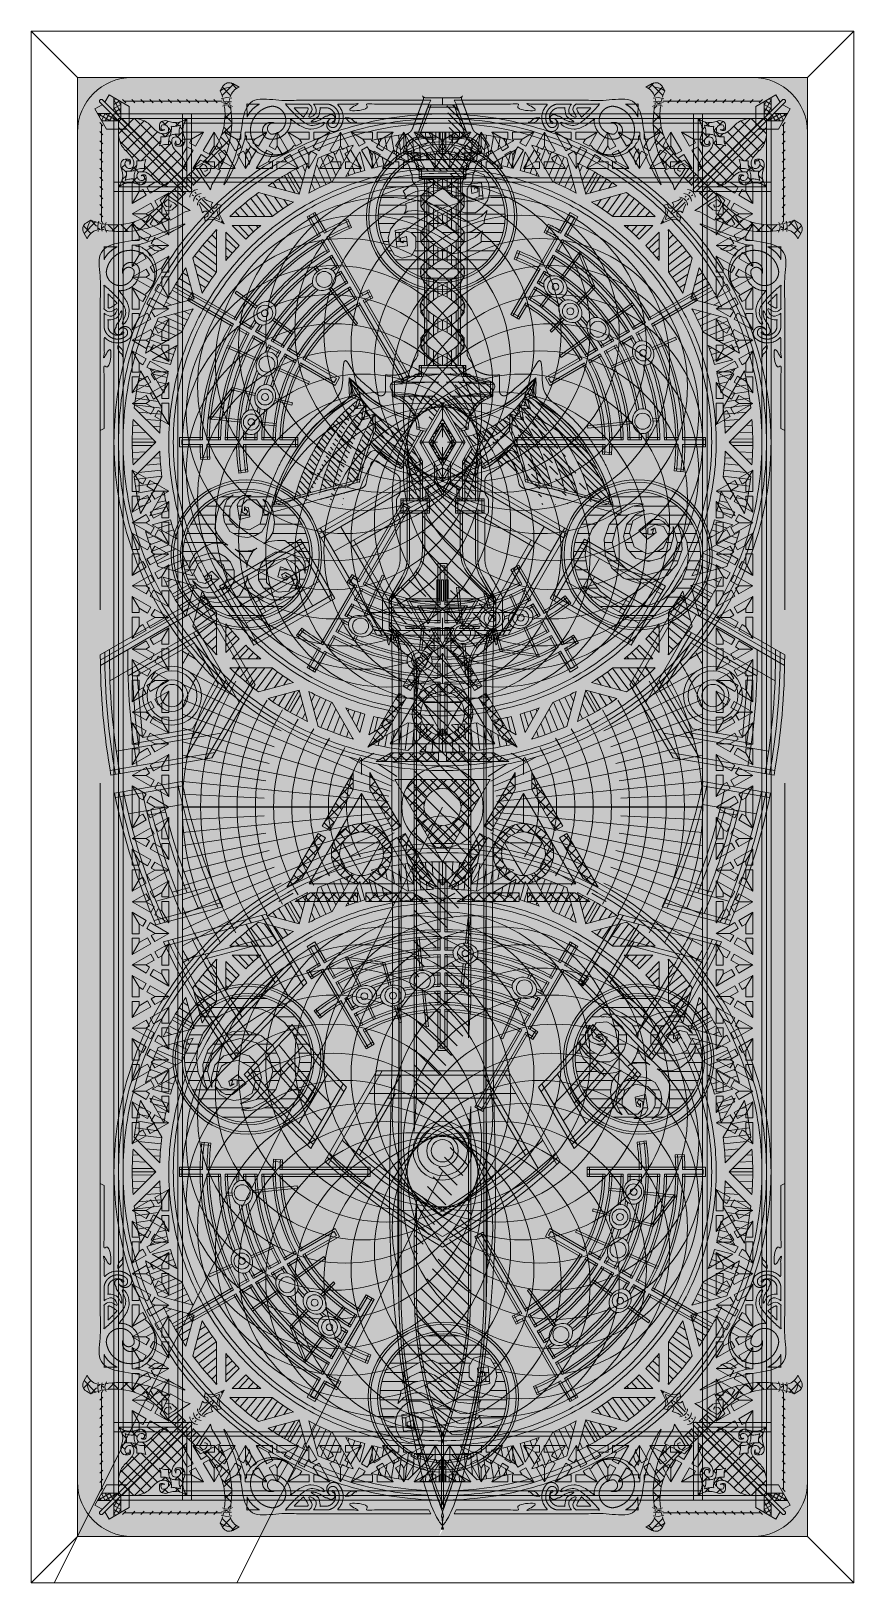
# Paper-space layout 'Layout1' of a CAD drawing. Header units: inches. Extents: x 0.83 to 3.65, y 1.46 to 6.78.
# The model-space entities are those that its viewports show. They can reach past a viewport. Long polylines and large blocks are cut down to what shows.
import ezdxf

# ---------------------------------------------------------------- set-up
doc = ezdxf.new("R2010")
doc.units = ezdxf.units.IN
doc.header["$MEASUREMENT"] = 0
doc.layers.add('NOPLOT', color=5, linetype='Continuous', lineweight=5)
pattern_1 = [(44.99999999999999, (0, 2.220446049250313e-16), (-0.01950895746305438, 0.01950895746305438), []), (135, (0, 2.220446049250313e-16), (-0.01950895746305438, -0.01950895746305438), [])]
pattern_2 = [(1.454473548529514e-30, (-9.192677174615428, 2.427768481599496), (1.684602791706884e-17, 0.06069421203998734), [])]
pattern_3 = [(315, (0, -1.25), (0.01104854345603981, 0.0110485434560398), [])]

# ---------------------------------------------------------------- blocks, each defined once
blk = doc.blocks.new('Triforce_Core_Shard')
at = {"layer": 'NOPLOT'}
for p, q in [((0, 0.2992029023407139), (0, 0.3617029023407139)), ((0.03125, 0.2421833681001027), (0.03125, 0.3075763146041868)), ((0, 0.2280240628284598), (0, 0.1140120314142306)), ((0.1488094510248104, 0.1039573725193104), (0.1204934745743831, 0.08760913589328956)), ((-8.881784197001252e-16, 0.04138101570711505), (0.07167402167352943, 0.04138101570711505))]:
    blk.add_line(p, q, dxfattribs=at)
for points in [[(0.1488094510248104, 0.1039573725193104), (0.03125, 0.3075763146041868)], [(0.03125, 0.2421833681001027), (0.1204934745743831, 0.08760913589328956)], [(0, 0.2280240628284598), (0.09873731554179255, 0.05700601570711505)]]:
    blk.add_lwpolyline(points, dxfattribs=at)
for radius, start in [(0.1140120314142306, 30.00000000000006), (0.08276203141423062, 29.99999999999984)]:
    blk.add_arc((0, 0), radius, start, 90, dxfattribs=at)
blk = doc.blocks.new('Triforce_Core_Third')
at = {"layer": 'NOPLOT', "xscale": -1}
blk.add_blockref('Triforce_Core_Shard', (0, 0), dxfattribs=at)
at = {"layer": 'NOPLOT'}
blk.add_blockref('Triforce_Core_Shard', (0, 0), dxfattribs=at)
for rotation in [120, 240]:
    blk.add_blockref('Triforce_Core_Shard', (0, 0), dxfattribs=dict(at, rotation=rotation))
at = {"layer": 'NOPLOT', "xscale": -1}
for rotation in [240, 120]:
    blk.add_blockref('Triforce_Core_Shard', (0, 0), dxfattribs=dict(at, rotation=rotation))
blk = doc.blocks.new('Triforce_Core')
at = {"layer": 'NOPLOT', "true_color": 0xffffff}
h = blk.add_hatch(color=7, dxfattribs=at)
h.dxf.hatch_style = 1
h.paths.add_polyline_path([(-0.6732635373225674, -0.3887088845087456), (1.77635683940025e-15, 0.7774177690174878), (0.6732635373225709, -0.3887088845087459)])
at = {"layer": 'NOPLOT'}
h = blk.add_hatch(dxfattribs=at)
h.set_pattern_fill('ANSI37', color=256, scale=0.2207186578560905)
h.set_pattern_definition(pattern_1)
h.paths.add_polyline_path([(0.03125000000000222, 0.6607911812809617), (0.03125000000000222, 0.5953982347768776), (0.1204934745743858, 0.4408240025700647), (0.1488094510248126, 0.4571722391960852)])
h.paths.add_polyline_path([(0.164434451024813, 0.4301089453278219), (0.1361184745743853, 0.4137607087018001), (0.2253619491487689, 0.2591864764949872), (0.281993902049623, 0.2264900032429451)])
h.paths.add_polyline_path([(0.1941119491487693, 0.2050598887584601), (0.01562500000000311, 0.2050598887584601), (0.01562500000000178, 0.1723634155064175), (0.2507439020496234, 0.1723634155064178)])
h.paths.add_polyline_path([(-0.01562499999999822, 0.2050598887584601), (-0.1941119491487644, 0.2050598887584601), (-0.2507439020496185, 0.172363415506418), (-0.01562499999999778, 0.1723634155064175)])
h.paths.add_polyline_path([(-0.1361184745743813, 0.4137607087018001), (-0.1644344510248081, 0.4301089453278215), (-0.2819939020496181, 0.2264900032429449), (-0.225361949148764, 0.259186476494987)])
h.paths.add_polyline_path([(-0.03124999999999734, 0.5953982347768776), (-0.03124999999999734, 0.6607911812809617), (-0.1488094510248086, 0.4571722391960852), (-0.1204934745743809, 0.4408240025700647)])
h = blk.add_hatch(dxfattribs=at)
h.set_pattern_fill('ANSI37', color=256, scale=0.2207186578560905)
h.set_pattern_definition([(44.99999999999999, (3.339523799138286, 1.361012517040241), (-0.01950895746305438, 0.01950895746305438), []), (135, (3.339523799138286, 1.361012517040241), (-0.01950895746305438, -0.01950895746305438), [])])
h.paths.add_polyline_path([(2.664535259100376e-15, 0.4672268980910058, 0.2679491924311224), (-0.09873731554179033, 0.4102208823838904, 0.267949192431123), (-0.09873731554179033, 0.2962088509696597, 0.2679491924311222), (2.664535259100376e-15, 0.2392028352625444, 0.2679491924311224), (0.09873731554179566, 0.2962088509696599, 0.2679491924311221), (0.09873731554179566, 0.4102208823838903, 0.2679491924311228)])
h.paths.add_polyline_path([(0.0716740216735321, 0.3945958823838903, -0.267949192431122), (0.0716740216735321, 0.3118338509696599, -0.2679491924311236), (2.664535259100376e-15, 0.2704528352625444, -0.2679491924311235), (-0.07167402167352677, 0.3118338509696599, -0.267949192431123), (-0.07167402167352677, 0.3945958823838905, -0.2679491924311228), (2.664535259100376e-15, 0.4359768980910058, -0.2679491924311235)], flags=16)
h.paths.add_polyline_path([(0.07167402167353165, 0.3945958823838903), (0.03583701083676694, 0.3325243588232167), (2.664535259100376e-15, 0.2704528352625446), (-0.0358370108367625, 0.3325243588232183), (-0.07167402167352632, 0.3945958823838903), (3.552713678800501e-15, 0.3945958823838903)], flags=0)
h.paths.add_polyline_path([(-0.3058930475364195, -0.06259540192415791, 0.2679491924311224), (-0.4046303630782125, -0.1196014176312725, 0.2679491924311238), (-0.4046303630782125, -0.2336134490455035, 0.2679491924311224), (-0.3058930475364195, -0.2906194647526189, 0.2679491924311226), (-0.2071557319946265, -0.2336134490455035, 0.2679491924311217), (-0.2071557319946256, -0.1196014176312734, 0.2679491924311242)])
h.paths.add_polyline_path([(-0.2342190258628896, -0.1352264176312732, -0.2679491924311224), (-0.2342190258628896, -0.2179884490455038, -0.2679491924311235), (-0.3058930475364199, -0.259369464752619, -0.2679491924311218), (-0.3775670692099489, -0.2179884490455035, -0.2679491924311234), (-0.3775670692099484, -0.135226417631273, -0.2679491924311213), (-0.3058930475364195, -0.09384540192415769, -0.2679491924311235)], flags=16)
h.paths.add_polyline_path([(-0.23421902586289, -0.1352264176312734), (-0.2700560366996552, -0.1972979411919469), (-0.3058930475364195, -0.2593694647526188), (-0.3417300583731842, -0.1972979411919451), (-0.3775670692099484, -0.1352264176312734), (-0.3058930475364182, -0.1352264176312734)], flags=0)
h.paths.add_polyline_path([(0.3058930475364217, -0.06259540192415458, 0.2679491924311224), (0.2071557319946287, -0.1196014176312696, 0.2679491924311238), (0.2071557319946283, -0.2336134490455006, 0.2679491924311221), (0.3058930475364213, -0.2906194647526161, 0.2679491924311235), (0.4046303630782147, -0.2336134490455009, 0.2679491924311224), (0.4046303630782151, -0.1196014176312703, 0.2679491924311242)])
h.paths.add_polyline_path([(0.3058930475364217, -0.09384540192415482, -0.2679491924311235), (0.3775670692099511, -0.1352264176312703, -0.2679491924311224), (0.3775670692099511, -0.2179884490455009, -0.2679491924311235), (0.3058930475364213, -0.2593694647526161, -0.267949192431122), (0.2342190258628923, -0.2179884490455006, -0.2679491924311234), (0.2342190258628927, -0.1352264176312696, -0.267949192431121)], flags=16)
h.paths.add_polyline_path([(0.3058930475364225, -0.1352264176312705), (0.3775670692099502, -0.1352264176312705), (0.3417300583731859, -0.1972979411919438), (0.3058930475364213, -0.2593694647526152), (0.2700560366996565, -0.1972979411919422), (0.2342190258628927, -0.1352264176312703)], flags=0)
h.paths.add_polyline_path([(0.1467824713774504, 0.0460796530897809, 0.1101473494104742), (0.1132973858620483, 0.1040775224982455), (-0.1132973858620479, 0.1040775224982455, 0.1101473494104733), (-0.14678247137745, 0.04607965308978157), (-0.03348508551539942, -0.150157175588024, 0.1101473494104675), (0.03348508551539986, -0.150157175588024)])
h.paths.add_polyline_path([(0.06993457599415853, 4.440892098500626e-16, -1), (-0.06993457599415809, 4.440892098500626e-16, -1)], flags=16)
h = blk.add_hatch(dxfattribs=at)
h.set_pattern_fill('ANSI37', color=256, scale=0.2207186578560905)
h.set_pattern_definition(pattern_1)
h.paths.add_polyline_path([(-0.5878869495860412, -0.303332296772215), (-0.5312549966851874, -0.2706358235201729), (-0.4420115221108034, -0.1160615913133598), (-0.4703274985612312, -0.09971335468733834)])
h.paths.add_polyline_path([(-0.4547024985612307, -0.07265006081907477), (-0.4263865221108039, -0.08899829744509581), (-0.3371430475364203, 0.06557593476171776), (-0.3371430475364203, 0.1309688812658016)])
h.paths.add_polyline_path([(-0.2746430475364208, 0.0655759347617173), (-0.1853995729620377, -0.08899829744509537), (-0.1570835965116109, -0.07265006081907477), (-0.2746430475364212, 0.1309688812658019)])
h.paths.add_polyline_path([(-0.1697745729620368, -0.1160615913133598), (-0.0805310983876546, -0.2706358235201729), (-0.0238991454868005, -0.303332296772215), (-0.1414585965116104, -0.09971335468733834)])
h.paths.add_polyline_path([(-0.2902680475364199, -0.3247624112566998), (-0.2902680475364203, -0.3574588845087424), (-0.05514914548679961, -0.3574588845087416), (-0.1117810983876542, -0.3247624112566998)])
h.paths.add_polyline_path([(-0.5000049966851874, -0.3247624112567003), (-0.5566369495860415, -0.3574588845087424), (-0.3215180475364208, -0.3574588845087427), (-0.3215180475364217, -0.3247624112566998)])
h = blk.add_hatch(dxfattribs=at)
h.set_pattern_fill('ANSI37', color=256, scale=0.2207186578560905)
h.set_pattern_definition(pattern_1)
h.paths.add_polyline_path([(0.5878869495860415, -0.303332296772215), (0.5312549966851883, -0.2706358235201729), (0.4420115221108044, -0.1160615913133598), (0.470327498561232, -0.09971335468733834)])
h.paths.add_polyline_path([(0.4547024985612316, -0.07265006081907477), (0.4263865221108047, -0.08899829744509581), (0.3371430475364213, 0.06557593476171776), (0.3371430475364213, 0.1309688812658016)])
h.paths.add_polyline_path([(0.2746430475364217, 0.0655759347617173), (0.1853995729620382, -0.08899829744509537), (0.1570835965116118, -0.07265006081907477), (0.2746430475364221, 0.1309688812658019)])
h.paths.add_polyline_path([(0.1697745729620377, -0.1160615913133598), (0.08053109838765549, -0.2706358235201729), (0.02389914548680139, -0.303332296772215), (0.1414585965116113, -0.09971335468733834)])
h.paths.add_polyline_path([(0.2902680475364208, -0.3247624112566998), (0.2902680475364212, -0.3574588845087424), (0.0551491454868005, -0.3574588845087416), (0.1117810983876546, -0.3247624112566998)])
h.paths.add_polyline_path([(0.5000049966851883, -0.3247624112567003), (0.5566369495860425, -0.3574588845087424), (0.3215180475364208, -0.3574588845087427), (0.3215180475364225, -0.3247624112566998)])
blk.add_lwpolyline([(0, -0.2081550449964849), (0.1802675568928525, 0.1040775224982455), (-0.1802675568928516, 0.1040775224982455)], close=True, dxfattribs=at)
for radius in [0.1538454690023288, 0.06993457599415803]:
    blk.add_circle((0, 4.440892098500626e-16), radius, dxfattribs=at)
blk.add_blockref('Triforce_Core_Third', (2.664535259100376e-15, 0.3532148666767752), dxfattribs=at)
for p, xscale, rotation in [((-0.3058930475364195, -0.1766074333383883), -1, 120), ((0.3058930475364217, -0.1766074333383854), -1.000000000000001, 239.9999999999999)]:
    blk.add_blockref('Triforce_Core_Third', p, dxfattribs=dict(at, xscale=xscale, rotation=rotation))
blk = doc.blocks.new('Outline')
at = {"layer": 'NOPLOT'}
blk.add_line((-1.25, 2.5), (-1.568065591149582, 2.818065591149582), dxfattribs=at)
at = {"layer": 'NOPLOT', "color": 1}
for p, q in [((-1.0625, 2.5), (-5.015595781836001e-16, 2.5)), ((-1.25, -6.145234471438707e-16), (-1.25, 2.3125))]:
    blk.add_line(p, q, dxfattribs=at)
blk.add_arc((-1.0625, 2.3125), 0.1875, 90, 180, dxfattribs=at)
blk = doc.blocks.new('Corner_Curly')
at = {"layer": 'NOPLOT', "true_color": 0xffffff}
h = blk.add_hatch(color=7, dxfattribs=at)
h.dxf.hatch_style = 1
edge = h.paths.add_edge_path()
edge.add_spline(control_points=[(-0.3539500859777132, -0.0532424316901321), (-0.3480271768632943, -0.0431813781707393), (-0.3436996059400768, -0.04343313723103204), (-0.3160315676408119, -0.0497006830249952), (-0.2947629500393165, -0.06475677305700689), (-0.2674316284203622, -0.08123416738980194), (-0.263510089152263, -0.08090874342987575), (-0.2450092676316045, -0.08877966658636849), (-0.2358969660171355, -0.09253967549085562), (-0.2262780740281891, -0.09626697221526825), (-0.2324153176608061, -0.09751243229277262), (-0.2417820711870484, -0.1002359447801315), (-0.2549858266002061, -0.1096212104790557), (-0.2647364981948979, -0.1112808810735938), (-0.2708984485375621, -0.1123297121914723), (-0.2701826571574832, -0.1174908091829905), (-0.2682451345908761, -0.1314609996153098), (-0.2447086310979607, -0.1411338657280642), (-0.2278748855458095, -0.1417683131090012), (-0.2195584412573632, -0.1416365116970963), (-0.2421168851930453, -0.1746778623352823), (-0.2483789597796995, -0.2173686872443072), (-0.2259373628828119, -0.2810643110386141), (-0.2088703031498862, -0.3028634479436982), (-0.1890890688226694, -0.317141282163512), (-0.1816973878614187, -0.3224765000586504), (-0.1726944383628339, -0.3210452775925655), (-0.1673216519023706, -0.3136808588733605), (-0.1619488654419068, -0.306316440154156), (-0.1633342271989217, -0.2973063197207931), (-0.1706711927339741, -0.2918961039987579), (-0.183979510166735, -0.2820826643874391), (-0.1955559222506835, -0.2667356274318683), (-0.211830003070129, -0.2128604579137304), (-0.1969806803507241, -0.1738936965564268), (-0.1325027430772532, -0.1344206036513435), (-0.09104151370139224, -0.1389207057776165), (-0.04978978642009579, -0.1785605895087055), (-0.04117140878868586, -0.1971187962037431), (-0.03894666155294635, -0.2144317187534766), (-0.03932724211458449, -0.222849510932702), (-0.04263745276888686, -0.231836566838611), (-0.06256116797371902, -0.2557584699383901), (-0.09033484219623134, -0.2574981880243561), (-0.1148560743481037, -0.236057862776168), (-0.1201953314466464, -0.2246088471183509), (-0.1204954725309246, -0.213739025609089), (-0.1205723617136041, -0.2119085060966208), (-0.1208438943005081, -0.2054440636188563), (-0.09852034894545403, -0.2034771946072039), (-0.09524387387470412, -0.2249039925302644), (-0.09545351522262324, -0.2365958199789917), (-0.09550369838393902, -0.2393945658788592), (-0.08950484989935781, -0.2369851960587867), (-0.07271367330554934, -0.2302412094032458), (-0.07487381256885017, -0.1973758731358902), (-0.09059013884314737, -0.1689230673869608), (-0.1285496665854939, -0.1527893914193322), (-0.1714346081197098, -0.1791044767450137), (-0.17621970491785, -0.2343873994774882), (-0.1489286485556711, -0.2811890484740518), (-0.1177861698167519, -0.2958090012480178), (-0.1049306149878992, -0.3018440894006539), (-0.1160659969768703, -0.3177428132262499), (-0.1252372779921913, -0.3360900867640838), (-0.1340366657941972, -0.3791162401940499), (-0.1310559126848378, -0.405593273583376), (-0.1166072693341462, -0.4228447273808835), (-0.1217432301508401, -0.426446043559268), (-0.1342942470255504, -0.4352467688255419), (-0.146013946664945, -0.459328162798541), (-0.135554232507324, -0.4948814425312743), (-0.1115824372292331, -0.5050664571542123), (-0.09033486915692635, -0.5105132416594308), (-0.09094299192902389, -0.5192971097741428), (-0.1017714793002202, -0.5291793177931535), (-0.1047833867609271, -0.5537018357038255), (-0.09166319386141542, -0.5632362277071088), (-0.08596756642774661, -0.5673752175126064), (-0.08546198737201305, -0.5645608919053519), (-0.08414275229029577, -0.5572173181746922), (-0.07600129870120087, -0.549561844908437), (-0.06899742041391521, -0.5474952524866448), (-0.06628052096327108, -0.5469170639853338), (-0.06419695228034206, -0.5496016827849515), (-0.06204051200749516, -0.5520216621528217), (-0.04193338458937701, -0.5773153577481026), (-0.04612806569074346, -0.585108153405049), (-0.06054268743178159, -0.6080159519670636), (-0.06478078654369979, -0.6147511630940585), (-0.06368364510302094, -0.6226328401787135), (-0.05776720781757394, -0.6279545243909719), (-0.0518507705321265, -0.6332762086032293), (-0.04389731723697432, -0.6335353103003722), (-0.03764706043748101, -0.6286099836159766), (-0.03526225112282955, -0.6267307064388203), (-0.03282313050556596, -0.6248092587758761), (-0.03037811060041751, -0.6228285209860478), (-0.03037811060049966, -0.6236240274728463), (-0.03037811060049966, -0.624419533958845), (-0.03037811060049833, -0.7039701825586955), (-0.03037811060049789, -0.7827253246725471), (-0.03037811060049744, -0.861480466786399), (-0.03037811060049744, -0.863637030922915), (-0.02993790378949335, -0.865748188623906), (-0.02907602726716441, -0.8677250390823789), (-0.0238020344892127, -0.8798217777345743), (-0.01862674220281679, -0.8919620291137317), (-0.01355118752357543, -0.9041433603439097), (-0.01055903847178996, -0.911324518068195), (-0.003692309190280962, -0.9149810206572282), (0.003936204011035116, -0.9134553180169654), (0.01156471721235164, -0.9119296153767021), (0.01649688939950167, -0.9059133324939364), (0.01649688939950122, -0.8981337449592945), (0.01649688939950167, -0.8954548769904557), (0.01649688939950167, -0.8927760090216175), (0.01649688939950078, -0.62488921213778), (0.01649688939950078, -0.3596812832227786), (0.01649688939937866, -0.09447335430778381), (0.01649688939937688, -0.09008031461362576), (0.01474648500900111, -0.08605106130505913), (0.01153557722202025, -0.08305291705603723), (0.0083246694350394, -0.08005477280701478), (0.004185046998928854, -0.07858428858714495), (-0.0001976881393321861, -0.07888500516849095), (-0.01206949066938368, -0.07969957592365473), (-0.02385460929042171, -0.0804191934315831), (-0.0866157770004965, -0.08298288949577959), (-0.1335798157241617, -0.07834350010225488), (-0.2140263690258628, -0.05156178665740085), (-0.2478071714233709, -0.0362325965991398), (-0.2954160629641556, -0.01533530704191655), (-0.3074095212669636, -0.0101448012057106), (-0.3317093308752246, -0.003344751292753911), (-0.3442374744046028, -0.0008817780760680405), (-0.3712436120603804, -0.01076330538605308), (-0.3812460075234299, -0.02562169210260279), (-0.3829705787097271, -0.04384339665279258), (-0.3836901399057626, -0.05144623243256018), (-0.3794947092809022, -0.05782739549903493), (-0.3722294448278456, -0.06018043877023027), (-0.3649641803747893, -0.06253348204142473), (-0.357824358567707, -0.05982353282196262), (-0.3539500859777132, -0.0532424316901321)], knot_values=[0, 0, 0, 0, 0.01694785923620579, 0.01694785923620579, 0.04167212617207827, 0.04167212617207827, 0.07402720725886613, 0.07402720725886613, 0.1012562085792315, 0.1012562085792315, 0.1012562085792315, 0.1198553993814871, 0.1305951925817002, 0.1490357645132175, 0.1490357645132175, 0.1490357645132175, 0.1639303447488316, 0.1893527984001813, 0.2147089979130083, 0.2147089979130083, 0.2147089979130083, 1.156125921320296, 1.156125921320296, 1.761867626619881, 1.761867626619881, 1.761867626619881, 3.327572027368391, 3.327572027368391, 3.327572027368391, 4.893276428116901, 4.893276428116901, 4.893276428116901, 5.536007686844913, 5.536007686844913, 6.851042013250568, 6.851042013250568, 8.166076339656223, 8.166076339656223, 8.841485036664809, 8.841485036664809, 8.841485036664809, 9.486499153289339, 9.486499153289339, 11.08912760611202, 11.08912760611202, 11.90646293229433, 11.90646293229433, 11.90646293229433, 11.91152284856594, 11.92433192383326, 11.95176112917743, 11.96039338736284, 11.96039338736284, 11.96039338736284, 11.97849561429356, 12.01106272663956, 12.03959060245019, 12.07672760347148, 12.11991447607304, 12.16821134456113, 12.22802422212667, 12.2700721756697, 12.2700721756697, 12.2700721756697, 12.32366883867101, 12.32366883867101, 12.37887872172235, 12.37887872172235, 12.37887872172235, 12.39758710033742, 12.42459736796533, 12.4533043309639, 12.49673370983592, 12.50422951553241, 12.50701367226894, 12.52082943451189, 12.54696561682887, 12.56701553863248, 12.56701553863248, 12.56701553863248, 12.57548604224877, 12.58911808699495, 12.59741633662637, 12.59741633662637, 12.59741633662637, 12.60552220774772, 12.60552220774772, 12.68210456461799, 12.68210456461799, 12.68210456461799, 14.08202242452361, 14.08202242452361, 14.08202242452361, 15.48194028442924, 15.48194028442924, 15.48194028442924, 15.48994723465581, 15.48994723465581, 15.48994723465581, 15.49835786022047, 15.49835786022047, 16.33100979112244, 16.33100979112244, 16.33100979112244, 16.74214765344476, 16.74214765344476, 16.74214765344476, 16.75849439606734, 16.75849439606734, 16.75849439606734, 18.13189516301236, 18.13189516301236, 18.13189516301236, 19.50529592995738, 19.50529592995738, 19.50529592995738, 19.51529592995738, 19.51529592995738, 20.50529592995738, 20.50529592995738, 20.50529592995738, 21.32494736090086, 21.32494736090086, 21.32494736090086, 22.14459879184434, 22.14459879184434, 22.14459879184434, 22.17447478002387, 22.17447478002387, 22.30541750526745, 22.30541750526745, 22.39967183739919, 22.39967183739919, 22.42972217976291, 22.42972217976291, 22.45977252212664, 22.45977252212664, 22.48982286449036, 22.48982286449036, 22.48982286449036, 23.84176714722372, 23.84176714722372, 23.84176714722372, 25.19371142995708, 25.19371142995708, 25.19371142995708, 25.19371142995708], weights=[1, 1, 1, 1, 1, 1, 1, 1, 1, 1, 1, 1, 1, 1, 1, 1, 1, 1, 1, 1, 1, 1, 1, 1, 1, 0.8059365035024981, 0.8059365035024981, 1, 0.8059365035024981, 0.8059365035024981, 1, 1, 1, 1, 1, 1, 1, 1, 1, 1, 1, 1, 1, 1, 1, 1, 1, 1, 1, 1, 1, 1, 1, 1, 1, 1, 1, 1, 1, 1, 1, 1, 1, 1, 1, 1, 1, 1, 1, 1, 1, 1, 1, 1, 1, 1, 1, 1, 1, 1, 1, 1, 1, 1, 1, 1, 1, 1, 1, 0.843245763126831, 0.843245763126831, 1, 0.8432457631268307, 0.8432457631268307, 1, 1, 1, 1, 1, 1, 1, 1, 1, 0.9859633402483761, 0.9859633402483761, 1, 1, 1, 1, 0.848894760891934, 0.848894760891934, 1, 0.8488947608919342, 0.8488947608919342, 1, 1, 1, 1, 1, 1, 0.9447935202174166, 0.9447935202174166, 1, 0.9447935202174166, 0.9447935202174166, 1, 1, 1, 1, 1, 1, 1, 1, 1, 1, 1, 1, 1, 1, 0.8533993958597622, 0.8533993958597622, 0.9999999999999999, 0.8533993958597621, 0.8533993958597621, 0.9999999999999999], degree=3, periodic=0)
edge = h.paths.add_edge_path(flags=16)
edge.add_spline(control_points=[(-0.01475311060049833, -0.1630284712992481), (-0.01475311060049833, -0.1457289935333236), (-0.01475311060049833, -0.1284295157673991), (-0.01475311060049833, -0.1111300380014745), (-0.03208163201225256, -0.1120968823773518), (-0.04954133100481783, -0.1126711796377878), (-0.0669588057915318, -0.1124688806015413), (-0.04420398100913925, -0.1231419550114129), (-0.02614950049695475, -0.1406271573743018), (-0.01475311060049833, -0.1630284712992481)], knot_values=[0, 0, 0, 0, 1, 1, 1, 1.042740986484023, 1.042740986484023, 1.042740986484023, 1.704344365371302, 1.704344365371302, 1.704344365371302, 1.704344365371302], weights=[1, 1, 1, 1, 1, 1, 1, 0.9638548384450353, 0.9638548384450353, 0.9999999999999999], degree=3, periodic=0)
edge = h.paths.add_edge_path(flags=16)
edge.add_spline(control_points=[(-0.06442754676152518, -0.3423921913108594), (-0.05282638623650193, -0.3510075756778631), (-0.04153447199779103, -0.358272665884077), (-0.03275622832940561, -0.3604001770538847), (-0.03423263102720364, -0.3610033443873193), (-0.03037811060049656, -0.3574010760858655), (-0.03037811060049833, -0.3393899657238979), (-0.03037811060049878, -0.321378855361929), (-0.03037811060049789, -0.3031858145922639), (-0.03037811060049789, -0.3030038841845677), (-0.03037811060049789, -0.3028219537768706), (-0.04352110267131559, -0.3149773815268082), (-0.055962946205947, -0.3273686602631128), (-0.0670072152758503, -0.3408379801229175), (-0.06609858019272519, -0.3412721152178237), (-0.0652360139679562, -0.3417917982970313), (-0.06442754676152518, -0.3423921913108594)], knot_values=[0, 0, 0, 0, 0.03527978048288105, 0.03527978048288105, 0.06080592465389145, 0.06080592465389145, 0.06080592465389145, 0.6250666526083322, 0.6250666526083322, 0.630766255921003, 0.630766255921003, 0.630766255921003, 0.6856474657860261, 0.6856474657860261, 0.6856474657860261, 0.8786950969649254, 0.8786950969649254, 0.8786950969649254, 0.8786950969649254], weights=[1, 1, 1, 1, 1, 1, 1, 1, 1, 1, 1, 1, 1, 1, 0.9968967948048008, 0.9968967948048008, 0.9999999999999999], degree=3, periodic=0)
edge = h.paths.add_edge_path(flags=16)
edge.add_spline(control_points=[(-0.06631518851916463, -0.4255703197632463), (-0.06388773555311023, -0.428839032876287), (-0.06285107795184919, -0.4327763358028499), (-0.06335413383874577, -0.4368166263978974), (-0.06116436642003542, -0.4398355057674561), (-0.05942666639180683, -0.4430585305347544), (-0.05813918639657212, -0.4463050970659252), (-0.05476640960082957, -0.4548100402904335), (-0.05839330798065623, -0.4632097599707807), (-0.06689657059912157, -0.4665867715797935), (-0.07539983321758736, -0.4699637831888072), (-0.08380135795366161, -0.4663410680916548), (-0.08718260353852525, -0.4578394881878457), (-0.08779838100701864, -0.4562912181139994), (-0.0898154299488052, -0.4552209633261354), (-0.09401098586103362, -0.4564240625448223), (-0.09471208356790273, -0.4603791539294108), (-0.09282212130841394, -0.4619430249077776), (-0.0847142104855676, -0.4680968639090172), (-0.07301884477141973, -0.4711677546729743), (-0.04688727461824138, -0.4668282519399098), (-0.03342311794680919, -0.4533973504808545), (-0.03037811060050544, -0.4383893618924911), (-0.03037811060049833, -0.4282542296875222), (-0.03037811060049878, -0.4181190974825523), (-0.03037811060049878, -0.4078815902048035), (-0.03037811060049878, -0.4077792151320263), (-0.03037811060049878, -0.4076768400592489), (-0.04366054550884391, -0.4105294336212819), (-0.05912158575626369, -0.4054182629069062), (-0.07575634174524071, -0.3884443959599059), (-0.08031731593075442, -0.3788007362822644), (-0.08445848185887472, -0.3695138495067352), (-0.08854944178512492, -0.3837330114082776), (-0.08487870573288436, -0.3990232055580762), (-0.07185926323015002, -0.4180977236598621), (-0.06914982230016298, -0.4217533129086585), (-0.06631518851916463, -0.4255703197632463)], knot_values=[0, 0, 0, 0, 0.7626416186034852, 0.7626416186034852, 0.7626416186034852, 1.021110199393046, 1.021110199393046, 1.021110199393046, 2.591408553242094, 2.591408553242094, 2.591408553242094, 4.161706907091144, 4.161706907091144, 4.161706907091144, 5.640674520318857, 5.640674520318857, 7.802908884328406, 7.802908884328406, 7.802908884328406, 8.612117453781131, 8.612117453781131, 9.821307495075015, 9.821307495075015, 9.821307495075015, 10.32392824297102, 10.32392824297102, 10.32900522022249, 10.32900522022249, 10.32900522022249, 10.35536119365759, 10.35536119365759, 10.37975358430579, 10.37975358430579, 10.37975358430579, 10.44092307100788, 10.44092307100788, 10.45489929281167, 10.45489929281167, 10.45489929281167, 10.45489929281167], weights=[0.9999999999999999, 0.9521159403119063, 0.9521159403119063, 0.9999999999999999, 1, 1, 1, 0.8048552128599165, 0.8048552128599165, 1, 0.8048552128599166, 0.8048552128599166, 1, 1, 1, 1, 1, 1, 1, 1, 1, 1, 1, 1, 1, 1, 1, 1, 1, 1, 1, 1, 1, 1, 1, 1, 1, 1], degree=3, periodic=0)
at = {"layer": 'NOPLOT'}
blk.add_line((0.0008718893995012245, -0.8558871832779874), (-0.01475311060049833, -0.8470888524471325), dxfattribs=at)
for points, weights, knots in [([(-0.02328887050798878, -0.2137570104265166), (-0.02864705829181258, -0.1671094729693209), (-0.06149515403728678, -0.1335579374896539), (-0.1080187049661561, -0.1272126923315712), (-0.1545422558950253, -0.1208674471734888), (-0.195175519068532, -0.1443970211394525), (-0.2128299454369462, -0.1879059185829578), (-0.2304843718053591, -0.2314148160264633), (-0.2177352923320495, -0.2766051236126095), (-0.1799444046239351, -0.3044718014443822), (-0.216075660991244, -0.2783927368100664), (-0.2326235885602426, -0.2370194194176661), (-0.2244425827047656, -0.1932169486874242), (-0.2162615768492886, -0.1494144779571815), (-0.1858955344652529, -0.1168033024369385), (-0.1427868251495825, -0.1055239194742912), (-0.1486101148625241, -0.1042070816361247), (-0.1539558898961459, -0.1030128687657278), (-0.2028775197693169, -0.09064702709151307), (-0.2440299272856494, -0.0724009354889853), (-0.2832003104444847, -0.05512701353811866), (-0.3432222753789791, -0.00422007411228964), (-0.3674150921149564, -0.0453156268657392), (-0.3654371263146361, -0.02441657166280009), (-0.3423006281209826, -0.0119681757045379), (-0.2495747090888494, -0.05223446641257246), (-0.141957469116071, -0.1016033352735191), (-0.04140403586700137, -0.09737407071393933), (0.0008718893993782117, -0.09447335430779091), (0.0008718893995016685, -0.3623601511916189), (0.0008718893995016685, -0.630246948075457), (0.0008718893995012245, -0.8558871832779874)], [1, 0.8598147780488565, 0.8598147780488565, 1, 0.8598147780488565, 0.8598147780488565, 1, 0.8598147780488565, 0.8598147780488565, 1, 0.8963494652183451, 0.8963494652183451, 1, 0.8963494652183451, 0.8963494652183451, 1, 1, 1, 1, 1, 1, 1, 1, 1, 1, 1, 1, 1, 1, 1, 1, 1], [0, 0, 0, 0, 1.320880705979433, 1.320880705979433, 1.320880705979433, 2.641761411958865, 2.641761411958865, 2.641761411958865, 3.962642117938298, 3.962642117938298, 3.962642117938298, 5.092882665509913, 5.092882665509913, 5.092882665509913, 6.223123213081529, 6.223123213081529, 6.223123213081529, 6.236706858421476, 6.236706858421476, 6.348268565828061, 6.348268565828061, 6.392903852910461, 6.392903852910461, 6.392903852910461, 6.435616747016044, 6.485140888412367, 6.632425337732334, 6.73812792555649, 6.73812792555649, 6.73812792555649, 7.73812792555649, 7.73812792555649, 7.73812792555649, 7.73812792555649]), ([(-0.01475311060049833, -0.1630284712992481), (-0.01475311060049833, -0.1457289935333236), (-0.01475311060049833, -0.1284295157673991), (-0.01475311060049833, -0.1111300380014745), (-0.03208163201225256, -0.1120968823773518), (-0.04954133100481783, -0.1126711796377878), (-0.0669588057915318, -0.1124688806015413), (-0.04420398100913925, -0.1231419550114129), (-0.02614950049695475, -0.1406271573743018), (-0.01475311060049833, -0.1630284712992481)], [1, 1, 1, 1, 1, 1, 1, 0.9638548384450353, 0.9638548384450353, 0.9999999999999999], [0, 0, 0, 0, 1, 1, 1, 1.042740986484023, 1.042740986484023, 1.042740986484023, 1.704344365371302, 1.704344365371302, 1.704344365371302, 1.704344365371302]), ([(-0.01475311060049833, -0.8470888524471325), (-0.01475311060049789, -0.7668969569294768), (-0.01475311060049744, -0.6723134470725545), (-0.01475311060049966, -0.5777299372156317), (-0.01723139638650872, -0.5926286701560751), (-0.03227470188736214, -0.6044830941232454), (-0.04731800738821645, -0.616337518090416), (-0.04027096358060378, -0.6051383161340524), (-0.02830557881130957, -0.5861228588479525), (-0.03774920991428798, -0.5514026934194329), (-0.07191925016913547, -0.523120226455916), (-0.04895068333499841, -0.5073117211499721), (-0.03957207199171808, -0.500856732980564), (-0.04262298821910626, -0.5048624693999219), (-0.05294052269153759, -0.5184089978896882), (-0.02706378661600217, -0.5383187571654524), (-0.01614434543754317, -0.5589494174322289), (-0.01475311060049789, -0.5682257737890819), (-0.01475311060049789, -0.5374269035580254), (-0.01475311060049833, -0.5066280333269695), (-0.01475311060049789, -0.4758291630959127), (-0.04042695500245719, -0.5065891319619954), (-0.08025026147686277, -0.5109966519521849), (-0.1120291812091803, -0.4865953767464636), (-0.1231218891122081, -0.4804164775315519), (-0.128355092128873, -0.4688475298561443), (-0.1256713552281923, -0.4564368682952978), (-0.1229876183275112, -0.4440262067344517), (-0.1134420533207061, -0.4356530858807443), (-0.100787501397575, -0.4346094002217784), (-0.08813294947444471, -0.4335657145628131), (-0.07734455078245173, -0.4402617893676936), (-0.07266376687514864, -0.452065061208292), (-0.07575293921079274, -0.4442978509335689), (-0.08273852983445984, -0.4397072012181591), (-0.0910938791787057, -0.4399535312948976), (-0.09944922852295068, -0.4401998613716367), (-0.106152240891455, -0.4451940746589064), (-0.1087784641163214, -0.4531297846299326), (-0.1114046873411874, -0.4610654946009589), (-0.1090042272194989, -0.4690723874049909), (-0.102445320362802, -0.4742544026516164), (-0.08678141943981865, -0.4862431674624313), (-0.06724793740878976, -0.4889874986300424), (-0.04888694431131713, -0.481779017077823), (-0.03052595121384583, -0.4745705355256031), (-0.01807686898626892, -0.4592699268610736), (-0.014753110600497, -0.4398266528567522), (-0.01475311060049878, -0.4196620809655313), (-0.01475311060049878, -0.3994975090743037), (-0.01475311060049789, -0.3793329371830763), (-0.01655909332700167, -0.382315429867408), (-0.02346772734434444, -0.3904158631963334), (-0.05499446820484266, -0.3989031436807089), (-0.06611644088955027, -0.372821671483857), (-0.07374328320240187, -0.3549364202454773), (-0.05743064701875467, -0.3670506936802846), (-0.03510421149730991, -0.3836310024474532), (-0.01893273914885851, -0.3684947421661001), (-0.01475311060049789, -0.3635092823627665), (-0.01475311060049833, -0.3315894455397035), (-0.01475311060049789, -0.2996696087166404), (-0.01475311060049833, -0.2677497718935772), (-0.01627933174413831, -0.269108422328046), (-0.01780555288777697, -0.2704670727625169), (-0.01933177403141739, -0.2718257231969865), (-0.04130956621812754, -0.2913904743653246), (-0.07198406522252343, -0.3186970816503479), (-0.1027131383559294, -0.3631973960327034), (-0.1025177281772747, -0.4030287013652464), (-0.08714952227290995, -0.4237229256678446), (-0.07885940927213664, -0.4348860672212166), (-0.09205632337685676, -0.4252119173197807), (-0.1202438236052394, -0.40454874558187), (-0.1147457401333427, -0.3435876193242233), (-0.09229541742112657, -0.309105726555897), (-0.07676633563952162, -0.2915494890775324), (-0.07496236671398115, -0.2895683768637101), (-0.09650857646318789, -0.29089661986335), (-0.1168125359481147, -0.2835650025053637), (-0.1325395241150407, -0.268777669174204), (-0.1482665122819675, -0.2539903358430439), (-0.1568335295610868, -0.2341759572560496), (-0.1568335295610872, -0.2125888457343694), (-0.1583305218394062, -0.1977823429601973), (-0.1510641250284443, -0.18479492644772), (-0.1376625651454986, -0.1783240916494354), (-0.1242610052625515, -0.1718532568511502), (-0.1095715717239569, -0.1742394782570851), (-0.09890737258173132, -0.184619669340964), (-0.08824317343950483, -0.1949998604248435), (-0.08546140592198004, -0.2096195485118502), (-0.09156822396677189, -0.223190852194648), (-0.08876575803280229, -0.2105031226636419), (-0.09542811280397556, -0.1993476161818165), (-0.1079275827042658, -0.1957985954471949), (-0.1202005337759764, -0.1923138910416529), (-0.1316130041173622, -0.1980632271272563), (-0.1360789420347341, -0.2100583876112778), (-0.1370131241596684, -0.230869185108824), (-0.1273410838434805, -0.2493194865927685), (-0.1096942007708064, -0.2603896946552123), (-0.09204731769813135, -0.2714599027176553), (-0.07122661089872427, -0.272138251521409), (-0.05289657132802628, -0.2622401891825964), (-0.03456653175732693, -0.2523421268437831), (-0.02371403831245633, -0.234560524701246), (-0.02329162529278728, -0.2137330535161204)], [1, 1, 1, 1, 1, 1, 1, 1, 1, 1, 1, 1, 1, 1, 1, 1, 1, 1, 1, 1, 1, 0.8142306538609507, 0.8142306538609507, 1, 0.8689499194259758, 0.8689499194259758, 1, 0.8689499194259757, 0.8689499194259757, 1, 0.8689499194259757, 0.8689499194259757, 1, 0.8794346961926685, 0.8794346961926685, 1, 0.8794346961926683, 0.8794346961926683, 0.9999999999999999, 0.8794346961926683, 0.8794346961926683, 0.9999999999999999, 0.9139585041111268, 0.9139585041111268, 1, 0.9139585041111268, 0.9139585041111268, 1, 1, 1, 1, 1, 1, 1, 1, 1, 1, 1, 1, 1, 1, 1, 1, 1, 1, 1, 1, 1, 1, 1, 1, 1, 1, 1, 1, 1, 1, 1, 0.9452533538231612, 0.9452533538231612, 1, 0.9452533538231613, 0.9452533538231613, 1, 0.8794346961926607, 0.8794346961926607, 1, 0.8794346961926607, 0.8794346961926607, 1, 0.8794346961926607, 0.8794346961926607, 1, 0.818497328115665, 0.818497328115665, 1, 0.821198447965893, 0.8185375261379285, 0.9920172345161065, 0.9093131818240062, 0.9093131818240062, 1, 0.9093131818240061, 0.9093131818240061, 0.9999999999999999, 0.9093131818240062, 0.9093131818240062, 1], [7.754474668179075, 7.754474668179075, 7.754474668179075, 7.754474668179075, 8.754474668179075, 8.754474668179075, 8.754474668179075, 8.804982269624773, 8.804982269624773, 8.804982269624773, 8.842421977266808, 8.868552260079909, 8.909866378785928, 8.93837780861324, 8.93837780861324, 8.93837780861324, 8.952114410197765, 8.984832004605291, 9.01441837582347, 9.01441837582347, 9.01441837582347, 10.01441837582347, 10.01441837582347, 10.01441837582347, 11.54452342624002, 11.54452342624002, 11.54452342624002, 12.82006553943986, 12.82006553943986, 12.82006553943986, 14.09560765263969, 14.09560765263969, 14.09560765263969, 15.37114976583953, 15.37114976583953, 15.37114976583953, 16.59288024223552, 16.59288024223552, 16.59288024223552, 17.81461071863151, 17.81461071863151, 17.81461071863151, 19.03634119502751, 19.03634119502751, 19.03634119502751, 20.06371891516382, 20.06371891516382, 20.06371891516382, 21.09109663530013, 21.09109663530013, 21.09109663530013, 22.09109663530013, 22.09109663530013, 22.09109663530013, 22.1018336922442, 22.12414437224131, 22.17282926239606, 22.17282926239606, 22.17282926239606, 22.22243690487414, 22.24072520629433, 22.24072520629433, 22.24072520629433, 23.24072520629433, 23.24072520629433, 23.24072520629433, 23.24686147066249, 23.24686147066249, 23.24686147066249, 23.33522451270804, 23.370190148185, 23.40508883493304, 23.44596341240191, 23.44596341240191, 23.44596341240191, 23.49217186777927, 23.54466079242327, 23.60716770415139, 23.61523075188983, 23.61523075188983, 23.61523075188983, 24.43141308301247, 24.43141308301247, 24.43141308301247, 25.2475954141351, 25.2475954141351, 25.2475954141351, 26.46932589053113, 26.46932589053113, 26.46932589053113, 27.69105636692716, 27.69105636692716, 27.69105636692716, 28.9127868433232, 28.9127868433232, 28.9127868433232, 30.42432002808239, 30.42432002808239, 30.42432002808239, 31.91335860024307, 31.91335860024307, 31.91335860024307, 32.96874962911809, 32.96874962911809, 32.96874962911809, 34.02414065799311, 34.02414065799311, 34.02414065799311, 35.07953168686812, 35.07953168686812, 35.07953168686812, 35.07953168686812]), ([(-0.06442754676152518, -0.3423921913108594), (-0.05282638623650193, -0.3510075756778631), (-0.04153447199779103, -0.358272665884077), (-0.03275622832940561, -0.3604001770538847), (-0.03423263102720364, -0.3610033443873193), (-0.03037811060049656, -0.3574010760858655), (-0.03037811060049833, -0.3393899657238979), (-0.03037811060049878, -0.321378855361929), (-0.03037811060049789, -0.3031858145922639), (-0.03037811060049789, -0.3030038841845677), (-0.03037811060049789, -0.3028219537768706), (-0.04352110267131559, -0.3149773815268082), (-0.055962946205947, -0.3273686602631128), (-0.0670072152758503, -0.3408379801229175), (-0.06609858019272519, -0.3412721152178237), (-0.0652360139679562, -0.3417917982970313), (-0.06442754676152518, -0.3423921913108594)], [1, 1, 1, 1, 1, 1, 1, 1, 1, 1, 1, 1, 1, 1, 0.9968967948048008, 0.9968967948048008, 0.9999999999999999], [0, 0, 0, 0, 0.03527978048288105, 0.03527978048288105, 0.06080592465389145, 0.06080592465389145, 0.06080592465389145, 0.6250666526083322, 0.6250666526083322, 0.630766255921003, 0.630766255921003, 0.630766255921003, 0.6856474657860261, 0.6856474657860261, 0.6856474657860261, 0.8786950969649254, 0.8786950969649254, 0.8786950969649254, 0.8786950969649254]), ([(-0.06631518851916463, -0.4255703197632463), (-0.06388773555311023, -0.428839032876287), (-0.06285107795184919, -0.4327763358028499), (-0.06335413383874577, -0.4368166263978974), (-0.06116436642003542, -0.4398355057674561), (-0.05942666639180683, -0.4430585305347544), (-0.05813918639657212, -0.4463050970659252), (-0.05476640960082957, -0.4548100402904335), (-0.05839330798065623, -0.4632097599707807), (-0.06689657059912157, -0.4665867715797935), (-0.07539983321758736, -0.4699637831888072), (-0.08380135795366161, -0.4663410680916548), (-0.08718260353852525, -0.4578394881878457), (-0.08779838100701864, -0.4562912181139994), (-0.0898154299488052, -0.4552209633261354), (-0.09401098586103362, -0.4564240625448223), (-0.09471208356790273, -0.4603791539294108), (-0.09282212130841394, -0.4619430249077776), (-0.0847142104855676, -0.4680968639090172), (-0.07301884477141973, -0.4711677546729743), (-0.04688727461824138, -0.4668282519399098), (-0.03342311794680919, -0.4533973504808545), (-0.03037811060050544, -0.4383893618924911), (-0.03037811060049833, -0.4282542296875222), (-0.03037811060049878, -0.4181190974825523), (-0.03037811060049878, -0.4078815902048035), (-0.03037811060049878, -0.4077792151320263), (-0.03037811060049878, -0.4076768400592489), (-0.04366054550884391, -0.4105294336212819), (-0.05912158575626369, -0.4054182629069062), (-0.07575634174524071, -0.3884443959599059), (-0.08031731593075442, -0.3788007362822644), (-0.08445848185887472, -0.3695138495067352), (-0.08854944178512492, -0.3837330114082776), (-0.08487870573288436, -0.3990232055580762), (-0.07185926323015002, -0.4180977236598621), (-0.06914982230016298, -0.4217533129086585), (-0.06631518851916463, -0.4255703197632463)], [0.9999999999999999, 0.9521159403119063, 0.9521159403119063, 0.9999999999999999, 1, 1, 1, 0.8048552128599165, 0.8048552128599165, 1, 0.8048552128599166, 0.8048552128599166, 1, 1, 1, 1, 1, 1, 1, 1, 1, 1, 1, 1, 1, 1, 1, 1, 1, 1, 1, 1, 1, 1, 1, 1, 1, 1], [0, 0, 0, 0, 0.7626416186034852, 0.7626416186034852, 0.7626416186034852, 1.021110199393046, 1.021110199393046, 1.021110199393046, 2.591408553242094, 2.591408553242094, 2.591408553242094, 4.161706907091144, 4.161706907091144, 4.161706907091144, 5.640674520318857, 5.640674520318857, 7.802908884328406, 7.802908884328406, 7.802908884328406, 8.612117453781131, 8.612117453781131, 9.821307495075015, 9.821307495075015, 9.821307495075015, 10.32392824297102, 10.32392824297102, 10.32900522022249, 10.32900522022249, 10.32900522022249, 10.35536119365759, 10.35536119365759, 10.37975358430579, 10.37975358430579, 10.37975358430579, 10.44092307100788, 10.44092307100788, 10.45489929281167, 10.45489929281167, 10.45489929281167, 10.45489929281167])]:
    blk.add_rational_spline(points, weights, degree=3, knots=knots, dxfattribs=at)
for points, knots in [([(-0.2585622021419054, -0.1205527626525863), (-0.2480627938442534, -0.1251350674580038), (-0.2251858187586371, -0.1351193703726427), (-0.2058047032304717, -0.1187884214800325), (-0.1953185681108898, -0.1099525762744222), (-0.2065536773503327, -0.1075374454371064), (-0.2283707510321635, -0.1028475856141146), (-0.2496002944895315, -0.1258065712374723), (-0.2588584816285557, -0.1203836418865308), (-0.2590064777266483, -0.1202969540315432)], [0, 0, 0, 0, 0.03183705327708995, 0.06936919243175611, 0.06936919243175611, 0.06936919243175611, 0.1028747208989892, 0.1344324301572897, 0.1349450887627947, 0.1349450887627947, 0.1349450887627947, 0.1349450887627947]), ([(-0.08823783629972626, -0.5556712672536074), (-0.0897786325468597, -0.5471615390848461), (-0.09313584624485172, -0.5286198428498647), (-0.07776922790915775, -0.5172214709528504), (-0.06945513288377336, -0.5110543920929338), (-0.06963428913994951, -0.5197277906205711), (-0.06998218653536092, -0.5365703660434279), (-0.09053924257645507, -0.5481742643507732), (-0.08816510890904228, -0.5559183227304506), (-0.08812715736260657, -0.5560421148299594)], [0, 0, 0, 0, 0.02403412227605404, 0.05236752404770088, 0.05236752404770088, 0.05236752404770088, 0.0776611955786885, 0.1014844381528353, 0.1018714494601742, 0.1018714494601742, 0.1018714494601742, 0.1018714494601742])]:
    blk.add_open_spline(points, degree=3, knots=knots, dxfattribs=at)
blk = doc.blocks.new('Ring_Segment')
at = {"layer": 'NOPLOT'}
for p, q in [((-1.039461018201456, 0.2200614496898321), (-1.017399055528386, 0.2153907719021848)), ((-1.034378058091779, 0.242833858714715), (-1.031249999999998, 0.2420995059210063)), ((-1.034049327382111, 0.2442298887126688), (-0.9614722687703134, 0.11852273573313)), ((-0.939662969436523, 0.2356057434990393), (-1.002744535179364, 0.2525083980971248)), ((-1.002744535179364, 0.2525083980971243), (-0.9540439869561739, 0.1681565742180999)), ((-0.9913232661313521, 0.2327261798190532), (-0.9431094059072109, 0.2214073417692988)), ((-1.048120877455614, 0.1742092886205331), (-0.9878380545900237, 0.1641896163543475)), ((-1.044042694499355, 0.1971829152399502), (-1.00233936595382, 0.1893066244128194)), ((-0.976289925737707, 0.2066876704497824), (-0.9477438695366223, 0.2006442629524934)), ((-0.9618387395128966, 0.181657481678771), (-0.9519212802788238, 0.1797844227187775)), ((-0.9538379526264054, 0.169321359046833), (-0.9548167963332121, 0.1694951193236964)), ((-0.9682614800983055, 0.03076148009830604), (-1.055884194626747, 0.1183841946267481)), ((-1.054759140229596, 0.1280211158446984), (-0.9616921572681615, 0.1167251350348721)), ((-1.051693600351847, 0.151151648945582), (-0.9738513885354121, 0.1399640001192612)), ((-1.060899105189267, 0.05830384728824733), (-1.038782561928281, 0.05708838810412242)), ((-0.981694173824159, 0), (-1.05963726111512, 0.07794308729096144)), ((-1.040679385468843, 0.1031793854688436), (-0.9640234288340708, 0.09557924020937092)), ((-1.015725294050535, 0.07822529405053591), (-0.9658897966367918, 0.07438725195177232)), ((-0.9920183676084449, 0.05451836760844531), (-0.9670535955968877, 0.05314637827616275)), ((-0.981694173824159, 2.220446049250313e-16), (-1.062499999999999, 0)), ((-1.062435948763939, 0.0116663950759559), (-0.9925936446314354, 0.01089947080727605)), ((-1.061923585209326, 0.0349935590669137), (-1.01514628076703, 0.03345210694287082)), ((-0.9694461509451292, 0.03194615094512998), (-0.9682244453379153, 0.03190589209042161))]:
    blk.add_line(p, q, dxfattribs=at)
for radius, start, end in [(1.125, 165, 180), (1.109375, 165, 180), (1.09375, 165, 180), (1.0625, 166.7109688770856, 173.6027970560823), (0.9687499999999996, 165.9241655485841, 170.0039095232726), (0.9374999999999996, 165, 180), (0.9218749999999996, 165, 180), (0.9687499999999996, 172.9724808057823, 178.1803362011202), (1.0625, 175.7931058082533, 180)]:
    blk.add_arc((0, 0), radius, start, end, dxfattribs=at)
blk = doc.blocks.new('Ring_Smaller')
at = {"layer": 'NOPLOT'}
for p, rotation in [((0, 0), 300.0000000000001), ((2.220446049250313e-16, -2.220446049250313e-16), 270), ((0, 2.220446049250313e-16), 240), ((2.220446049250313e-16, 2.220446049250313e-16), 329.9999999999999), ((-2.220446049250313e-16, -2.220446049250313e-16), 210), ((0, 2.220446049250313e-16), 180), ((0, 4.440892098500626e-16), 29.99999999999994), ((-2.220446049250313e-16, 0), 150), ((-2.220446049250313e-16, 2.220446049250313e-16), 59.99999999999991), ((-2.220446049250313e-16, 2.220446049250313e-16), 120), ((-4.440892098500626e-16, 2.220446049250313e-16), 90)]:
    blk.add_blockref('Ring_Segment', p, dxfattribs=dict(at, rotation=rotation))
for p, xscale, rotation in [((-2.220446049250313e-16, -2.220446049250313e-16), -1, 90), ((0, 0), -1, 59.99999999999994), ((0, 0), -1, 120), ((-4.440892098500626e-16, 2.220446049250313e-16), -1, 29.99999999999997), ((0, -2.220446049250313e-16), -1, 150), ((-2.220446049250313e-16, 2.220446049250313e-16), -1, 180), ((0, 4.440892098500626e-16), -1, 330.0000000000001), ((4.440892098500626e-16, 2.220446049250313e-16), -1, 209.9999999999999), ((0, 2.220446049250313e-16), -1, 299.9999999999999), ((-2.220446049250313e-16, 2.220446049250313e-16), -0.9999999999999997, 239.9999999999998), ((2.220446049250313e-16, 2.220446049250313e-16), -1, 270)]:
    blk.add_blockref('Ring_Segment', p, dxfattribs=dict(at, xscale=xscale, rotation=rotation))
blk.add_blockref('Ring_Segment', (0, 0), dxfattribs=at)
at = {"layer": 'NOPLOT', "xscale": -1}
blk.add_blockref('Ring_Segment', (0, 2.220446049250313e-16), dxfattribs=at)
blk = doc.blocks.new('Ringu')
at = {"layer": 'NOPLOT'}
blk.add_circle((-0.09924158045815545, 0), 0.5056548107895079, dxfattribs=at)
blk = doc.blocks.new('Ringus')
at = {"layer": 'NOPLOT'}
for p, rotation in [((-0.1428643043761679, 0.2474482337675079), 299.9999999999999), ((0.1428643043761684, 0.2474482337675077), 239.9999999999999), ((-0.2020406368277746, 0.202040636827775), 314.9999999999999), ((-0.07395200567575082, 0.2759926425035264), 284.9999999999999), ((0.07395200567575183, 0.2759926425035262), 254.9999999999999), ((0.202040636827775, 0.2020406368277747), 224.9999999999999), ((-0.2474482337675077, 0.1428643043761684), 329.9999999999999), ((5.250517996761994e-16, 0.2857286087523362), 269.9999999999999), ((0.2474482337675082, 0.1428643043761675), 209.9999999999999), ((-0.2759926425035261, 0.07395200567575189), 344.9999999999998), ((0.2759926425035264, 0.07395200567575078), 194.9999999999999), ((-0.2474482337675081, -0.1428643043761677), 30), ((-0.2759926425035263, -0.073952005675751), 15.00000000000003), ((0.2474482337675076, -0.1428643043761684), 149.9999999999999), ((0.2759926425035261, -0.07395200567575189), 164.9999999999999), ((0.2857286087523362, -4.440892098500626e-16), 179.9999999999999), ((-0.2020406368277751, -0.2020406368277745), 45.00000000000001), ((0.2020406368277746, -0.202040636827775), 134.9999999999999), ((-0.1428643043761684, -0.2474482337675077), 59.99999999999999), ((0.1428643043761677, -0.2474482337675081), 119.9999999999999), ((-0.07395200567575186, -0.2759926425035262), 74.99999999999993), ((0.07395200567575079, -0.2759926425035264), 104.9999999999999), ((-5.600434622895369e-16, -0.2857286087523361), 89.9999999999999)]:
    blk.add_blockref('Ringu', p, dxfattribs=dict(at, rotation=rotation))
blk.add_blockref('Ringu', (-0.2857286087523362, 4.440892098500626e-16), dxfattribs=at)
blk = doc.blocks.new('Sigils')
at = {"layer": 'NOPLOT', "true_color": 0xffffff}
h = blk.add_hatch(color=7, dxfattribs=at)
h.dxf.hatch_style = 1
edge = h.paths.add_edge_path()
edge.add_arc((1.304574200774103, 0.7500000000000018), 0.5000000000000001, -180, 180)
edge = h.paths.add_edge_path()
edge.add_arc((0.005536095097452788, -1.499999999999992), 0.5, -180, 180)
edge = h.paths.add_edge_path()
edge.add_arc((-1.293502010579205, 0.7499999999999996), 0.5, -180, 180)
at = {"layer": 'NOPLOT'}
h = blk.add_hatch(dxfattribs=at)
h.set_pattern_fill('ANSI31', color=256, scale=0.4855536963198988, angle=314.9999999999999)
h.set_pattern_definition(pattern_2)
h.paths.add_polyline_path([(-0.9614650077923378, 0.6610309532460059), (-0.995805778028304, 0.5781249999999967), (-1.050434054546331, 0.506932043967121), (-1.121627010579207, 0.4523037674490975), (-1.204532963825216, 0.4179629972131309), (-1.293502010579205, 0.40625), (-1.337986533956201, 0.4121064986065655), (-1.266918018981087, 0.4261761455365294), (-1.17539525993109, 0.471310175539801), (-1.108111301603959, 0.5480328256523479), (-1.075309516724391, 0.6446637678870935), (-1.081983679691387, 0.746491817250466), (-1.127117709694661, 0.8380145763004638), (-1.203840359807207, 0.905298534627597), (-1.300471302041955, 0.9381003195071611), (-1.402299351405327, 0.9314261565401629), (-1.493822110455322, 0.8862921265368937), (-1.561106068782457, 0.8095694764243471), (-1.593907853662022, 0.7129385341895988), (-1.587233690695024, 0.6111104848262263), (-1.563884104871093, 0.5425285219835603), (-1.591198243130107, 0.5781249999999991), (-1.625539013366072, 0.6610309532460066), (-1.637252010579207, 0.7499999999999971), (-1.625539013366073, 0.8389690467539881), (-1.591198243130105, 0.9218749999999991), (-1.536569966612079, 0.9930679560328732), (-1.465377010579204, 1.047696232550898), (-1.382471057333197, 1.082037002786865), (-1.293502010579207, 1.093749999999998), (-1.204532963825214, 1.082037002786865), (-1.121627010579205, 1.047696232550899), (-1.050434054546331, 0.9930679560328735), (-0.9958057780283057, 0.9218749999999987), (-0.9614650077923397, 0.8389690467539881), (-0.9497520105792051, 0.7499999999999976)], flags=16)
h.paths.add_polyline_path([(-1.127614979316752, 0.6704702851145243), (-1.156764159937259, 0.5616840620397803), (-1.236401202391497, 0.4820470195855471), (-1.345187425466241, 0.4528978389650367), (-1.286922989359019, 0.4820470195855469), (-1.225778204379484, 0.5431918045650814), (-1.203397659768035, 0.6267171341560631), (-1.225778204379482, 0.7102424637470481), (-1.286922989359019, 0.771387248726582), (-1.370448318950001, 0.7937677933380294), (-1.453973648540984, 0.7713872487265823), (-1.515118433520519, 0.7102424637470481), (-1.537498978131969, 0.6267171341560636), (-1.533610690995218, 0.5616840620397812), (-1.562759871615731, 0.6704702851145243), (-1.533610690995219, 0.7792565081892697), (-1.453973648540984, 0.8588935506435045), (-1.34518742546624, 0.8880427312640138), (-1.236401202391497, 0.8588935506435047), (-1.156764159937261, 0.7792565081892693)], flags=16)
h.paths.add_polyline_path([(-1.306939292390147, 0.5874981256860177), (-1.364601512578269, 0.6451603458741397), (-1.420499884666701, 0.601230071732789), (-1.412175560689314, 0.5701632717105105), (-1.38491964435273, 0.585899482344445), (-1.402628095007131, 0.5811545172923931), (-1.394442245282908, 0.6117045243663033), (-1.365179655249452, 0.6117045243663024), (-1.36517965524945, 0.5752846736987152), (-1.414849626813362, 0.5466077022456481), (-1.469342401977475, 0.5612089973442045), (-1.506446461935243, 0.6254751143581379), (-1.47001979938837, 0.7033340282884988), (-1.436469875557895, 0.7227040858433171), (-1.358237285648852, 0.7436664451312411), (-1.275710347267465, 0.6960194950413523), (-1.244113356582006, 0.6022168942942097), (-1.26527914353518, 0.5232251020027832), (-1.339475020796076, 0.4803880922934451), (-1.387908218807413, 0.4746296351596151), (-1.430388871183603, 0.4860122916577623), (-1.481165789298715, 0.5153283590001416), (-1.51409969965231, 0.57237156502449), (-1.470898217508984, 0.5308269679631155), (-1.440478456547705, 0.5132641107834381), (-1.397458980368034, 0.5132641107834359)])
edge = h.paths.add_edge_path()
edge.add_arc((-1.293502010579205, 0.7499999999999987), 0.4218750000000001, 0, 180)
edge.add_arc((-1.293502010579205, 0.7499999999999987), 0.4218750000000001, 180, 360)
h = blk.add_hatch(dxfattribs=at)
h.set_pattern_fill('ANSI31', color=256, scale=0.4855536963198988, angle=314.9999999999999)
h.set_pattern_definition(pattern_2)
edge = h.paths.add_edge_path()
edge.add_arc((1.304574200774103, 0.7500000000000009), 0.4218750000000001, 0, 360)
h.paths.add_polyline_path([(1.427243347650643, 0.6858607287279572), (1.456181593436813, 0.6655546956308815), (1.491452404126838, 0.6176962032847038), (1.515261579056073, 0.5764575026209742), (1.504122319005478, 0.495185593754464), (1.486163233767183, 0.4281613751876832), (1.450794557842345, 0.3837221015439285), (1.392350994765047, 0.3499796946688511), (1.433941544862831, 0.3846835623192488), (1.452285827877272, 0.4314221571852814), (1.458242959553702, 0.4837370451807854), (1.450712568669638, 0.5320578810691228), (1.415439698754302, 0.5931522838912509), (1.354768337941562, 0.6281809103885878), (1.294421442723394, 0.6342705334022425), (1.244582228007902, 0.6209161560678262), (1.202179755663662, 0.5964350772455711), (1.172387160142483, 0.5448327881135369), (1.153880923747442, 0.4569057389543547), (1.178015214781863, 0.4036358777578584), (1.194253042595266, 0.3799416921422809), (1.162907204586885, 0.3980392201543932), (1.128481027304715, 0.4576671083174841), (1.117211797985449, 0.5318455648585176), (1.125227247812704, 0.5953375748006056), (1.150665460289559, 0.6393978512642544), (1.18549375317326, 0.6742261441479567), (1.187693389034008, 0.6758350381803608), (1.155638725628789, 0.6609267987371266), (1.096556650125162, 0.6543106268405854), (1.048938300266695, 0.6543106268405854), (0.98412439259954, 0.7045934634570141), (0.9350592592710535, 0.753658596785503), (0.9142580573322548, 0.8065084054565084), (0.9142580573322548, 0.8739932192066637), (0.9235172132781796, 0.8206228124394142), (0.9548218822621327, 0.7813668999016823), (0.9971493384241599, 0.750050428538453), (1.042761605277592, 0.7324115204003099), (1.113307345108264, 0.7324115204003099), (1.173978705921003, 0.7674401468976453), (1.209425921759383, 0.8166572796892684), (1.2227802990938, 0.8664964944047604), (1.222780299093801, 0.9154586520492669), (1.192987703572618, 0.9670609411813023), (1.126093763518483, 1.027051336607437), (1.067893564949035, 1.032785358067549), (1.039254884377259, 1.030570079486655), (1.070600722385644, 1.048667607498767), (1.139453076949982, 1.048667607498767), (1.209328119387667, 1.021337818099809), (1.260306088021224, 0.9826502299556024), (1.285744300498079, 0.9385899534919546), (1.298492340463961, 0.891013620642374), (1.298785865637647, 0.8883042330916768), (1.301902283256714, 0.9235185056319888), (1.325713548070318, 0.9779931698747093), (1.349522722999554, 1.019231870538437), (1.425475890717301, 1.050220942788519), (1.492500109284084, 1.068180028026814), (1.54866998714772, 1.059769492999562), (1.607113550225018, 1.026027086124484), (1.556263844181307, 1.044693625241334), (1.506614892182915, 1.037210942913035), (1.458330304344457, 1.01621252628076), (1.420248428375089, 0.9855305985305642), (1.384975558459754, 0.9244361957084359), (1.38497555845975, 0.8543789427137669), (1.409875237839539, 0.7990721869084867), (1.446360075220614, 0.7625873495274123), (1.488762547564858, 0.7381062707051591), (1.548347738607218, 0.7381062707051615), (1.633747915056393, 0.7660429244382085), (1.66781382259142, 0.8135787641745913), (1.680214675349791, 0.8394882283710614), (1.680214675349791, 0.8032931723468353), (1.645788498067624, 0.743665284183747), (1.587182684949203, 0.6968166170416723), (1.528189266488393, 0.6720121952437912), (1.47731284153468, 0.6720121952437912), (1.429736508685099, 0.6847602352096687)], flags=16)
h.paths.add_polyline_path([(1.662202827118705, 0.9192958707612406), (1.634245541041256, 0.9677193106891189), (1.591141493856039, 0.992605443934669), (1.55508006845934, 1.002268073747627), (1.513965583179255, 0.9973797737636059), (1.450981402312815, 0.9610158399856825), (1.433013965268415, 0.8939604520541835), (1.459836352840844, 0.8143323084253151), (1.529892692967253, 0.773885261594893), (1.596303601152282, 0.7916800108116882), (1.624783815263964, 0.8081230700956443), (1.655706065757007, 0.8742167682644901), (1.624208778986725, 0.9287716692511883), (1.577950375776771, 0.9411665710344488), (1.535786005085235, 0.9168229602654763), (1.535786005085233, 0.885906492312547), (1.560626741947294, 0.8859064923125495), (1.567575632621676, 0.9118401053655767), (1.552543095773858, 0.9078121492570135), (1.575680386248733, 0.9211704701409977), (1.582746826411427, 0.8947981564251812), (1.535295225221006, 0.8575061607755905), (1.48634631000408, 0.9064550759925165), (1.563187619926536, 0.9694716315435112), (1.599706447771268, 0.9694716315435112), (1.625529496126937, 0.9545626876240703)], flags=16)
h.paths.add_polyline_path([(1.300372600354128, 0.8334021830348846), (1.297788617038216, 0.8001211686549272), (1.282372510531832, 0.7612908450627924), (1.260336868858753, 0.7231239941076388), (1.234446591744811, 0.7046602157823081), (1.264560787319519, 0.7190629277777472), (1.305896887240669, 0.7251273497118387), (1.349968170586825, 0.725127349711838), (1.378903410223378, 0.7119376011828153), (1.351373197964584, 0.7308159035673232), (1.325453204549816, 0.7635818052253673), (1.303417562876737, 0.8017486561805227)], flags=0)
h.paths.add_polyline_path([(0.9791453627667688, 0.9750675401543327), (0.9511880766893183, 0.9266441002264543), (0.9511880766893183, 0.8768718337353556), (0.9608507065022779, 0.8408104083386603), (0.9856413411098027, 0.8076483696145951), (1.048625521976243, 0.771284435836668), (1.115680909907738, 0.7892518728810687), (1.17122971136032, 0.8522948137233779), (1.17122971136032, 0.9331889073842221), (1.122613552392087, 0.9818050663524571), (1.094133338280409, 0.9982481256364133), (1.021433391389603, 0.9919807310211539), (0.9899361046193198, 0.9374258300344545), (1.00233100640258, 0.8911674268245044), (1.044495377094117, 0.8668238160555322), (1.071269823736642, 0.8822820500319963), (1.058849455305612, 0.9037947592032667), (1.032915842252583, 0.8968458685288867), (1.043920422991839, 0.8858412877896331), (1.020783132516963, 0.8991996086736216), (1.040089006070088, 0.9185054822267431), (1.096110622255663, 0.89605718797039), (1.078194075798574, 0.8291917262963773), (0.9851994828711933, 0.8642299749737998), (0.9669400689488264, 0.8958562076037715), (0.9669400689488264, 0.9256740954426517)], flags=16)
h.paths.add_polyline_path([(1.272374412436848, 0.3556365890844244), (1.328288984591745, 0.3556365890844244), (1.371393031776964, 0.3805227223299719), (1.3977918273607, 0.4069215179137089), (1.414115678033264, 0.4449718566217962), (1.414115678033264, 0.5176997241776491), (1.365027727146165, 0.5667876750647467), (1.282656538121156, 0.5833728778513048), (1.212600197994746, 0.5429258310208822), (1.194805448777948, 0.4765149228358541), (1.194805448777948, 0.4436288042679388), (1.236583145175705, 0.3838025007143542), (1.299577718716277, 0.3838025007143542), (1.333441220142966, 0.4176660021410461), (1.333441220142966, 0.4663532236789882), (1.306666773500444, 0.4818114576554533), (1.294246405069414, 0.4602987484841834), (1.313231127448061, 0.4413140261055333), (1.317259083556623, 0.4563465629533523), (1.317259083556621, 0.4296299211853791), (1.290886769840808, 0.436696361348073), (1.282316754845651, 0.4964366512540193), (1.349182216519663, 0.514353197711104), (1.365335499524589, 0.4162983934826863), (1.34707608560222, 0.3846721608527153), (1.321253037246555, 0.3697632169332747)], flags=16)
h = blk.add_hatch(dxfattribs=at)
h.set_pattern_fill('ANSI31', color=256, scale=0.4855536963198988, angle=314.9999999999999)
h.set_pattern_definition(pattern_2)
h.paths.add_polyline_path([(1.300372600354128, 0.8334021830348846), (1.297788617038216, 0.8001211686549272), (1.282372510531832, 0.7612908450627924), (1.260336868858753, 0.7231239941076388), (1.234446591744811, 0.7046602157823081), (1.264560787319519, 0.7190629277777472), (1.305896887240669, 0.7251273497118387), (1.349968170586825, 0.725127349711838), (1.378903410223378, 0.7119376011828153), (1.351373197964584, 0.7308159035673232), (1.325453204549816, 0.7635818052253673), (1.303417562876737, 0.8017486561805227)])
h = blk.add_hatch(dxfattribs=at)
h.set_pattern_fill('ANSI31', color=256, scale=0.4855536963198988, angle=314.9999999999999)
h.set_pattern_definition(pattern_2)
edge = h.paths.add_edge_path()
edge.add_arc((0.005536095097452788, -1.499999999999993), 0.421875, 0, 360)
h.paths.add_polyline_path([(-0.2804497636271729, -1.486037734104241), (-0.2780025906591863, -1.458586806288265), (-0.196201561366248, -1.403313468365408), (-0.1333343480294911, -1.388829387606525), (-0.09054371965810938, -1.40086002815928), (-0.04518484582620985, -1.431539449337295), (0.03700716146128968, -1.505409578808597), (0.1016621526819836, -1.534253284716941), (0.1807954134612402, -1.54302751820019), (0.2304233441418972, -1.537085020249941), (0.2540438148976901, -1.521898589929361), (0.2431426974623872, -1.543221770835945), (0.2411270870157854, -1.567141345934959), (0.244877741184105, -1.588484458553642), (0.178958237734312, -1.606147536268475), (0.1515492706967621, -1.610526334348909), (0.1187790555312915, -1.608516107002061), (0.09018246026381861, -1.594598964388477), (-0.008756969872376178, -1.537476257765873), (-0.08772312125398862, -1.49188512900883), (-0.1387872736040645, -1.471954024503466), (-0.1819138293433582, -1.471954024503466), (-0.2215540516418173, -1.48257559005613), (-0.2573740655662142, -1.503256284737757), (-0.296093979062988, -1.541976198234532), (-0.28747812268913, -1.510509687871461)], flags=16)
h.paths.add_polyline_path([(0.2612366582802289, -1.328106723867974), (0.2888280970496204, -1.335499827604243), (0.2888280970496204, -1.391140394148376), (0.2499369560027525, -1.40743964536196), (0.2084486410403877, -1.396322884872467), (0.1765248274002307, -1.364399071232309), (0.1765248274002307, -1.292549950165717), (0.2065728016331434, -1.240505332129798), (0.2680178151476512, -1.224041190379664), (0.3190831461241856, -1.245639962799877), (0.3517798932958006, -1.302272390143347), (0.36080930936485, -1.359337059979824), (0.345321168601636, -1.417139588222912), (0.3103404981963661, -1.46150537519715), (0.2634482618032942, -1.49927193100457), (0.1915203274658275, -1.49927193100457), (0.1042404784772106, -1.46507815216808), (0.005289878291414142, -1.395905769135592), (-0.05424622112251144, -1.354286477638747), (-0.09828172916115818, -1.336458461935967), (-0.1462807426513368, -1.331353512956097), (-0.2167873116523342, -1.363667404959853), (-0.2655587877736529, -1.406266580985266), (-0.2563026694201085, -1.362890606521486), (-0.2567531409315507, -1.332189247282515), (-0.2003302790722774, -1.295094540533352), (-0.1479864120558379, -1.266898716952148), (-0.06923200029401144, -1.253670336461143), (-0.01633220358630716, -1.279824788081908), (0.06298344536739897, -1.347021523012343), (0.1098847146271975, -1.393922792272138), (0.1746505750416159, -1.419771700093685), (0.2286959067382562, -1.427325026692337), (0.3149299231883855, -1.409038086389678), (0.3035848724197177, -1.298910601562265), (0.2333246951130654, -1.306148624657124), (0.2398857119485634, -1.369837037934154), (0.2802124989522685, -1.35903150792317), (0.2802124989522685, -1.339062430588075)], flags=16)
h.paths.add_polyline_path([(-0.2162390438426183, -1.698031689857799), (-0.2438304826120117, -1.690638586121525), (-0.2438304826120117, -1.634998019577395), (-0.2049393415651437, -1.618698768363812), (-0.1634510266027771, -1.629815528853306), (-0.1315272129626202, -1.661739342493464), (-0.1315272129626202, -1.733588463560054), (-0.1615751871955329, -1.785633081595977), (-0.2230202007100406, -1.802097223346104), (-0.2740855316865751, -1.780498450925893), (-0.30678227885819, -1.723866023582424), (-0.3158116949272376, -1.66680135374595), (-0.3003235541640272, -1.608998825502859), (-0.2653428837587573, -1.564633038528618), (-0.2184506473656853, -1.5268664827212), (-0.1465227130282188, -1.5268664827212), (-0.05924286403960011, -1.561060261557691), (0.03970773614619461, -1.630232644590181), (0.09924383556012195, -1.671851936087027), (0.1237941596792709, -1.678430175608675), (0.1762629570249636, -1.668777464962892), (0.2307056497540519, -1.644527380207171), (0.2492962331231219, -1.62426818797828), (0.2492962331231219, -1.649313363806802), (0.2617247110015821, -1.670840118953038), (0.2151205262184721, -1.706956964876659), (0.1534438295565526, -1.742566022297148), (0.1198283644012523, -1.751573259038705), (0.06132981802391591, -1.746313625643862), (-0.01798583092978845, -1.679116890713432), (-0.06488710018958699, -1.632215621453632), (-0.1296529606040053, -1.606366713632084), (-0.1836982923006474, -1.598813387033434), (-0.2699323087507768, -1.617100327336097), (-0.2585872579821089, -1.727227812163505), (-0.1883270806754567, -1.719989789068649), (-0.1948880975109546, -1.656301375791614), (-0.235214884514658, -1.667106905802601), (-0.235214884514658, -1.687075983137698)], flags=16)
for points in [[(-1.563884104871093, 0.5425285219835603), (-1.591198243130107, 0.5781249999999996), (-1.625539013366072, 0.6610309532460066), (-1.637252010579207, 0.7499999999999976), (-1.625539013366073, 0.8389690467539881), (-1.591198243130105, 0.9218749999999996), (-1.536569966612079, 0.993067956032873), (-1.465377010579204, 1.047696232550898), (-1.382471057333197, 1.082037002786865), (-1.293502010579207, 1.093749999999998), (-1.204532963825214, 1.082037002786865), (-1.121627010579205, 1.047696232550899), (-1.050434054546331, 0.9930679560328735), (-0.9958057780283057, 0.9218749999999987), (-0.9614650077923397, 0.8389690467539881), (-0.9497520105792051, 0.7499999999999976), (-0.9614650077923378, 0.6610309532460059), (-0.995805778028304, 0.5781249999999967), (-1.050434054546331, 0.506932043967121), (-1.121627010579207, 0.4523037674490975), (-1.204532963825216, 0.4179629972131309), (-1.293502010579205, 0.40625), (-1.337986533956201, 0.4121064986065655), (-1.266918018981087, 0.4261761455365294), (-1.17539525993109, 0.471310175539801), (-1.108111301603959, 0.5480328256523479), (-1.075309516724391, 0.6446637678870935), (-1.081983679691387, 0.746491817250466), (-1.127117709694661, 0.8380145763004638), (-1.203840359807207, 0.905298534627597), (-1.300471302041955, 0.9381003195071611), (-1.402299351405327, 0.9314261565401629), (-1.493822110455322, 0.8862921265368937), (-1.561106068782457, 0.8095694764243471), (-1.593907853662022, 0.7129385341895988), (-1.587233690695024, 0.6111104848262265)], [(1.427243347650643, 0.6858607287279572), (1.456181593436813, 0.6655546956308815), (1.491452404126838, 0.6176962032847038), (1.515261579056073, 0.5764575026209742), (1.504122319005478, 0.495185593754464), (1.486163233767183, 0.4281613751876832), (1.450794557842345, 0.3837221015439285), (1.392350994765047, 0.3499796946688511), (1.433941544862831, 0.3846835623192488), (1.452285827877272, 0.4314221571852814), (1.458242959553702, 0.4837370451807854), (1.450712568669638, 0.5320578810691228), (1.415439698754302, 0.5931522838912509), (1.354768337941562, 0.6281809103885878), (1.294421442723394, 0.6342705334022425), (1.244582228007902, 0.6209161560678262), (1.202179755663662, 0.5964350772455711), (1.172387160142483, 0.5448327881135369), (1.153880923747442, 0.4569057389543547), (1.178015214781863, 0.4036358777578584), (1.194253042595266, 0.3799416921422809), (1.162907204586885, 0.3980392201543932), (1.128481027304715, 0.4576671083174841), (1.117211797985449, 0.5318455648585176), (1.125227247812704, 0.5953375748006056), (1.150665460289559, 0.6393978512642544), (1.18549375317326, 0.6742261441479567), (1.187693389034008, 0.6758350381803608), (1.155638725628789, 0.6609267987371266), (1.096556650125162, 0.6543106268405854), (1.048938300266695, 0.6543106268405854), (0.98412439259954, 0.7045934634570141), (0.9350592592710535, 0.753658596785503), (0.9142580573322548, 0.8065084054565084), (0.9142580573322548, 0.8739932192066637), (0.9235172132781796, 0.8206228124394142), (0.9548218822621327, 0.7813668999016823), (0.9971493384241599, 0.750050428538453), (1.042761605277592, 0.7324115204003099), (1.113307345108264, 0.7324115204003099), (1.173978705921003, 0.7674401468976453), (1.209425921759383, 0.8166572796892684), (1.2227802990938, 0.8664964944047604), (1.222780299093801, 0.9154586520492669), (1.192987703572618, 0.9670609411813023), (1.126093763518483, 1.027051336607437), (1.067893564949035, 1.032785358067549), (1.039254884377259, 1.030570079486655), (1.070600722385644, 1.048667607498767), (1.139453076949982, 1.048667607498767), (1.209328119387667, 1.021337818099809), (1.260306088021224, 0.9826502299556024), (1.285744300498079, 0.9385899534919546), (1.298492340463961, 0.891013620642374), (1.298785865637647, 0.8883042330916768), (1.301902283256714, 0.9235185056319888), (1.325713548070318, 0.9779931698747093), (1.349522722999554, 1.019231870538437), (1.425475890717301, 1.050220942788519), (1.492500109284084, 1.068180028026814), (1.54866998714772, 1.059769492999562), (1.607113550225018, 1.026027086124484), (1.556263844181307, 1.044693625241334), (1.506614892182915, 1.037210942913035), (1.458330304344457, 1.01621252628076), (1.420248428375089, 0.9855305985305642), (1.384975558459754, 0.9244361957084359), (1.38497555845975, 0.8543789427137669), (1.409875237839539, 0.7990721869084867), (1.446360075220614, 0.7625873495274123), (1.488762547564858, 0.7381062707051591), (1.548347738607218, 0.7381062707051615), (1.633747915056393, 0.7660429244382085), (1.66781382259142, 0.8135787641745913), (1.680214675349791, 0.8394882283710614), (1.680214675349791, 0.8032931723468353), (1.645788498067624, 0.743665284183747), (1.587182684949203, 0.6968166170416723), (1.528189266488393, 0.6720121952437912), (1.47731284153468, 0.6720121952437912), (1.429736508685099, 0.6847602352096687)], [(-1.533610690995218, 0.5616840620397816), (-1.562759871615731, 0.6704702851145243), (-1.533610690995219, 0.7792565081892697), (-1.453973648540984, 0.8588935506435045), (-1.34518742546624, 0.8880427312640138), (-1.236401202391497, 0.8588935506435047), (-1.156764159937261, 0.7792565081892693), (-1.127614979316752, 0.6704702851145243), (-1.156764159937259, 0.5616840620397803), (-1.236401202391497, 0.4820470195855471), (-1.345187425466241, 0.4528978389650367), (-1.286922989359019, 0.4820470195855469), (-1.225778204379484, 0.5431918045650814), (-1.203397659768035, 0.6267171341560631), (-1.225778204379482, 0.7102424637470481), (-1.286922989359019, 0.771387248726582), (-1.370448318950001, 0.7937677933380294), (-1.453973648540984, 0.7713872487265823), (-1.515118433520519, 0.7102424637470481), (-1.537498978131969, 0.6267171341560638)], [(1.300372600354128, 0.8334021830348846), (1.297788617038216, 0.8001211686549272), (1.282372510531832, 0.7612908450627924), (1.260336868858753, 0.7231239941076388), (1.234446591744811, 0.7046602157823081), (1.264560787319519, 0.7190629277777472), (1.305896887240669, 0.7251273497118387), (1.349968170586825, 0.725127349711838), (1.378903410223378, 0.7119376011828153), (1.351373197964584, 0.7308159035673232), (1.325453204549816, 0.7635818052253673), (1.303417562876737, 0.8017486561805227)], [(-0.2804497636271729, -1.486037734104241), (-0.2780025906591863, -1.458586806288265), (-0.196201561366248, -1.403313468365408), (-0.1333343480294911, -1.388829387606525), (-0.09054371965810938, -1.40086002815928), (-0.04518484582620985, -1.431539449337295), (0.03700716146128968, -1.505409578808597), (0.1016621526819836, -1.534253284716941), (0.1807954134612402, -1.54302751820019), (0.2304233441418972, -1.537085020249941), (0.2540438148976901, -1.521898589929361), (0.2431426974623872, -1.543221770835945), (0.2411270870157854, -1.567141345934959), (0.244877741184105, -1.588484458553642), (0.178958237734312, -1.606147536268475), (0.1515492706967621, -1.610526334348909), (0.1187790555312915, -1.608516107002061), (0.09018246026381861, -1.594598964388477), (-0.008756969872376178, -1.537476257765873), (-0.08772312125398862, -1.49188512900883), (-0.1387872736040645, -1.471954024503466), (-0.1819138293433582, -1.471954024503466), (-0.2215540516418173, -1.48257559005613), (-0.2573740655662142, -1.503256284737757), (-0.296093979062988, -1.541976198234532), (-0.28747812268913, -1.510509687871461)]]:
    blk.add_lwpolyline(points, close=True, dxfattribs=at)
for points in [[(0.9791453627667688, 0.9750675401543327), (0.9511880766893183, 0.9266441002264543), (0.9511880766893183, 0.8768718337353556), (0.9608507065022779, 0.8408104083386603), (0.9856413411098027, 0.8076483696145951), (1.048625521976243, 0.771284435836668), (1.115680909907738, 0.7892518728810687), (1.17122971136032, 0.8522948137233779), (1.17122971136032, 0.9331889073842221), (1.122613552392087, 0.9818050663524571), (1.094133338280409, 0.9982481256364133), (1.021433391389603, 0.9919807310211539), (0.9899361046193198, 0.9374258300344545), (1.00233100640258, 0.8911674268245044), (1.044495377094117, 0.8668238160555322), (1.071269823736642, 0.8822820500319963), (1.058849455305612, 0.9037947592032667), (1.032915842252583, 0.8968458685288867), (1.043920422991839, 0.8858412877896331), (1.020783132516963, 0.8991996086736216), (1.040089006070088, 0.9185054822267431), (1.096110622255663, 0.89605718797039), (1.078194075798574, 0.8291917262963773), (0.9851994828711933, 0.8642299749737998), (0.9669400689488264, 0.8958562076037715), (0.9669400689488264, 0.9256740954426517), (0.9791453627667688, 0.9750675401543327)], [(1.662202827118705, 0.9192958707612406), (1.634245541041256, 0.9677193106891189), (1.591141493856039, 0.992605443934669), (1.55508006845934, 1.002268073747627), (1.513965583179255, 0.9973797737636059), (1.450981402312815, 0.9610158399856825), (1.433013965268415, 0.8939604520541835), (1.459836352840844, 0.8143323084253151), (1.529892692967253, 0.773885261594893), (1.596303601152282, 0.7916800108116882), (1.624783815263964, 0.8081230700956443), (1.655706065757007, 0.8742167682644901), (1.624208778986725, 0.9287716692511883), (1.577950375776771, 0.9411665710344488), (1.535786005085235, 0.9168229602654763), (1.535786005085233, 0.885906492312547), (1.560626741947294, 0.8859064923125495), (1.567575632621676, 0.9118401053655767), (1.552543095773858, 0.9078121492570135), (1.575680386248733, 0.9211704701409977), (1.582746826411427, 0.8947981564251812), (1.535295225221006, 0.8575061607755905), (1.48634631000408, 0.9064550759925165), (1.563187619926536, 0.9694716315435112), (1.599706447771268, 0.9694716315435112), (1.625529496126937, 0.9545626876240703), (1.662202827118705, 0.9192958707612406)], [(-1.51409969965231, 0.5723715650244909), (-1.481165789298714, 0.5153283590001407), (-1.430388871183605, 0.4860122916577625), (-1.387908218807413, 0.4746296351596151), (-1.339475020796079, 0.4803880922934456), (-1.26527914353518, 0.5232251020027849), (-1.244113356582006, 0.602216894294207), (-1.275710347267465, 0.6960194950413523), (-1.358237285648852, 0.7436664451312411), (-1.436469875557894, 0.7227040858433176), (-1.470019799388371, 0.7033340282884994), (-1.506446461935244, 0.6254751143581379), (-1.469342401977475, 0.5612089973442049), (-1.414849626813362, 0.5466077022456486), (-1.36517965524945, 0.5752846736987154), (-1.365179655249452, 0.6117045243663022), (-1.394442245282908, 0.6117045243663028), (-1.402628095007129, 0.5811545172923931), (-1.384919644352733, 0.5858994823444439), (-1.412175560689314, 0.5701632717105096), (-1.420499884666701, 0.6012300717327885), (-1.364601512578269, 0.6451603458741402), (-1.306939292390147, 0.587498125686017), (-1.397458980368034, 0.5132641107834359), (-1.440478456547706, 0.5132641107834384), (-1.470898217508986, 0.5308269679631155), (-1.51409969965231, 0.5723715650244909)], [(1.272374412436848, 0.3556365890844244), (1.328288984591745, 0.3556365890844244), (1.371393031776964, 0.3805227223299719), (1.3977918273607, 0.4069215179137089), (1.414115678033264, 0.4449718566217962), (1.414115678033264, 0.5176997241776491), (1.365027727146165, 0.5667876750647467), (1.282656538121156, 0.5833728778513048), (1.212600197994746, 0.5429258310208822), (1.194805448777948, 0.4765149228358541), (1.194805448777948, 0.4436288042679388), (1.236583145175705, 0.3838025007143542), (1.299577718716277, 0.3838025007143542), (1.333441220142966, 0.4176660021410461), (1.333441220142966, 0.4663532236789882), (1.306666773500444, 0.4818114576554533), (1.294246405069414, 0.4602987484841834), (1.313231127448061, 0.4413140261055333), (1.317259083556623, 0.4563465629533523), (1.317259083556621, 0.4296299211853791), (1.290886769840808, 0.436696361348073), (1.282316754845651, 0.4964366512540193), (1.349182216519663, 0.514353197711104), (1.365335499524589, 0.4162983934826863), (1.34707608560222, 0.3846721608527153), (1.321253037246555, 0.3697632169332747), (1.272374412436848, 0.3556365890844244)], [(0.2612366582802289, -1.328106723867974), (0.2888280970496204, -1.335499827604243), (0.2888280970496204, -1.391140394148376), (0.2499369560027525, -1.40743964536196), (0.2084486410403877, -1.396322884872467), (0.1765248274002307, -1.364399071232309), (0.1765248274002307, -1.292549950165717), (0.2065728016331434, -1.240505332129798), (0.2680178151476512, -1.224041190379664), (0.3190831461241856, -1.245639962799877), (0.3517798932958006, -1.302272390143347), (0.36080930936485, -1.359337059979824), (0.345321168601636, -1.417139588222912), (0.3103404981963661, -1.46150537519715), (0.2634482618032942, -1.49927193100457), (0.1915203274658275, -1.49927193100457), (0.1042404784772106, -1.46507815216808), (0.005289878291414142, -1.395905769135592), (-0.05424622112251144, -1.354286477638747), (-0.09828172916115818, -1.336458461935967), (-0.1462807426513368, -1.331353512956097), (-0.2167873116523342, -1.363667404959853), (-0.2655587877736529, -1.406266580985266), (-0.2563026694201085, -1.362890606521486), (-0.2567531409315507, -1.332189247282515), (-0.2003302790722774, -1.295094540533352), (-0.1479864120558379, -1.266898716952148), (-0.06923200029401144, -1.253670336461143), (-0.01633220358630716, -1.279824788081908), (0.06298344536739897, -1.347021523012343), (0.1098847146271975, -1.393922792272138), (0.1746505750416159, -1.419771700093685), (0.2286959067382562, -1.427325026692337), (0.3149299231883855, -1.409038086389678), (0.3035848724197177, -1.298910601562265), (0.2333246951130654, -1.306148624657124), (0.2398857119485634, -1.369837037934154), (0.2802124989522685, -1.35903150792317), (0.2802124989522685, -1.339062430588075), (0.2612366582802289, -1.328106723867974), (0.2573059751178484, -1.342776233138424)], [(-0.2162390438426183, -1.698031689857799), (-0.2438304826120117, -1.690638586121525), (-0.2438304826120117, -1.634998019577395), (-0.2049393415651437, -1.618698768363812), (-0.1634510266027771, -1.629815528853306), (-0.1315272129626202, -1.661739342493464), (-0.1315272129626202, -1.733588463560054), (-0.1615751871955329, -1.785633081595977), (-0.2230202007100406, -1.802097223346104), (-0.2740855316865751, -1.780498450925893), (-0.30678227885819, -1.723866023582424), (-0.3158116949272376, -1.66680135374595), (-0.3003235541640272, -1.608998825502859), (-0.2653428837587573, -1.564633038528618), (-0.2184506473656853, -1.5268664827212), (-0.1465227130282188, -1.5268664827212), (-0.05924286403960011, -1.561060261557691), (0.03970773614619461, -1.630232644590181), (0.09924383556012195, -1.671851936087027), (0.1237941596792709, -1.678430175608675), (0.1762629570249636, -1.668777464962892), (0.2307056497540519, -1.644527380207171), (0.2492962331231219, -1.62426818797828), (0.2492962331231219, -1.649313363806802), (0.2617247110015821, -1.670840118953038), (0.2151205262184721, -1.706956964876659), (0.1534438295565526, -1.742566022297148), (0.1198283644012523, -1.751573259038705), (0.06132981802391591, -1.746313625643862), (-0.01798583092978845, -1.679116890713432), (-0.06488710018958699, -1.632215621453632), (-0.1296529606040053, -1.606366713632084), (-0.1836982923006474, -1.598813387033434), (-0.2699323087507768, -1.617100327336097), (-0.2585872579821089, -1.727227812163505), (-0.1883270806754567, -1.719989789068649), (-0.1948880975109546, -1.656301375791614), (-0.235214884514658, -1.667106905802601), (-0.235214884514658, -1.687075983137698), (-0.2162390438426183, -1.698031689857799), (-0.2123083606802396, -1.683362180587348)]]:
    blk.add_lwpolyline(points, dxfattribs=at)
for centre, radius in [((-1.293502010579205, 0.7499999999999987), 0.5), ((1.304574200774103, 0.7500000000000009), 0.5000000000000001), ((-1.293502010579205, 0.7499999999999987), 0.484375), ((-1.293502010579205, 0.7499999999999987), 0.4375000000000003), ((-1.293502010579205, 0.7499999999999987), 0.421875), ((1.304574200774103, 0.7500000000000009), 0.4843750000000001), ((1.304574200774103, 0.7500000000000009), 0.4375000000000003), ((1.304574200774103, 0.7500000000000009), 0.4218750000000001), ((0.005536095097454564, -1.499999999999995), 0.5), ((0.005536095097452788, -1.499999999999993), 0.5), ((0.005536095097452788, -1.499999999999993), 0.484375), ((0.005536095097452788, -1.499999999999993), 0.4375000000000003), ((0.005536095097452788, -1.499999999999993), 0.421875)]:
    blk.add_circle(centre, radius, dxfattribs=at)
blk = doc.blocks.new('Radial')
at = {"layer": 'NOPLOT', "true_color": 0xffffff}
h = blk.add_hatch(color=7, dxfattribs=at)
h.dxf.hatch_style = 1
edge = h.paths.add_edge_path(flags=16)
edge.add_spline(control_points=[(-0.7275810133391856, 1.13464956022907), (-0.7143015615621371, 1.143164856333874), (-0.7008264557060899, 1.151367028571752), (-0.6851970503056632, 1.124296104326119), (-0.6695676449052335, 1.097225180080486), (-0.6814043481474767, 1.09000198318596), (-0.6930824692239277, 1.082525111838544), (-0.6946932732215608, 1.119265129035897), (-0.7275810133395275, 1.134649560228336)], knot_values=[0, 0, 0, 0.02340607352434176, 0.02340607352434176, 1.023406073524342, 1.023406073524342, 1.044980941314208, 1.044980941314208, 1.965852440638431, 1.965852440638431, 1.965852440638431], weights=[1, 0.9999315202468654, 1, 1, 1, 0.9999418161992157, 1, 0.8958589622238192, 1], degree=2, periodic=0)
edge = h.paths.add_edge_path(flags=16)
edge.add_spline(control_points=[(-1.151367028571484, 0.700826455706359), (-1.143164856333989, 0.714301561561772), (-1.134649560229601, 0.7275810133382077), (-1.119265129034496, 0.6946932732165917), (-1.082525111831258, 0.6930824692351809), (-1.090001983182296, 0.681404348153313), (-1.097225180080219, 0.6695676449055021), (-1.124296104325851, 0.6851970503059306), (-1.151367028571484, 0.700826455706359)], knot_values=[0, 0, 0, 0.02340607352324309, 0.02340607352324309, 0.9442775729448427, 0.9442775729448427, 0.9658524407448565, 0.9658524407448565, 1.965852440744857, 1.965852440744857, 1.965852440744857], weights=[1, 0.9999315202468718, 1, 0.8958589622021852, 1, 0.999941816199161, 1, 1, 1], degree=2, periodic=0)
edge = h.paths.add_edge_path(flags=16)
edge.add_spline(control_points=[(-1.440407026827552, 0.159248412460224), (-1.452194891375246, 0.1604873669489226), (-1.46398275592294, 0.1617263214376212), (-1.443053068581679, 0.3511865223629638), (-1.374582960849406, 0.5290771176568274), (-1.335198909209507, 0.5354632779783604), (-1.31330681849958, 0.5761700222813442), (-1.302459403321091, 0.5713404418824357), (-1.291611988142604, 0.566510861483529), (-1.363692675734002, 0.4021710640737606), (-1.392323005952933, 0.2250171797587708), (-1.43150813350713, 0.2083553414268113), (-1.440407026827552, 0.1592484124602258)], knot_values=[0, 0, 0, 1, 1, 1.257397851705642, 1.257397851705642, 2.245427113605437, 2.245427113605437, 3.245427113605437, 3.245427113605437, 3.498539471945807, 3.498539471945807, 4.55196810433034, 4.55196810433034, 4.55196810433034], weights=[1, 1, 1, 0.9917297180438945, 1, 0.8804363640437108, 1, 1, 1, 0.9920024496853619, 1, 0.8644634329328161, 1], degree=2, periodic=0)
edge = h.paths.add_edge_path(flags=16)
edge.add_spline(control_points=[(-0.9936792550908757, 0.8153683001622465), (-1.006564510403588, 0.8498123671272229), (-1.042596660640791, 0.8542809600595138), (-0.9975854225238874, 0.9092143704316005), (-0.9470506563440031, 0.9591135541832259), (-0.938772365969291, 0.9506320512053765), (-0.9304940755945799, 0.9421505482275254), (-0.963643198991726, 0.9045810714791217), (-0.9522327274456392, 0.8634099603807037), (-0.973549029683392, 0.8399007567014891), (-0.9936792550901528, 0.8153683001625165)], knot_values=[0, 0, 0, 0.9208714994227485, 0.9208714994227485, 1.026152213961657, 1.026152213961657, 2.026152213961657, 2.026152213961657, 3.082999004146984, 3.082999004146984, 3.132365988262339, 3.132365988262339, 3.132365988262339], weights=[1, 0.8958589622019298, 1, 0.9986148163004294, 1, 1, 1, 0.8636030241989081, 1, 0.9996953780769284, 1], degree=2, periodic=0)
edge = h.paths.add_edge_path(flags=16)
edge.add_spline(control_points=[(-0.9341607715102267, 0.688364309571341), (-0.9594430963120382, 0.7067329937467282), (-0.984725421113851, 0.7251016779221136), (-0.9480644214479148, 0.7748892034977732), (-0.9065687180862123, 0.8207251413846635), (-0.867800316752002, 0.812418382266122), (-0.832673535135322, 0.8419287430423967), (-0.8243781525773137, 0.8334297283082535), (-0.8160827700193054, 0.824930713574112), (-0.8804497100657009, 0.761254152783744), (-0.9341607715102267, 0.688364309571341)], knot_values=[0, 0, 0, 1, 1, 1.101033578720831, 1.101033578720831, 2.082864070685662, 2.082864070685662, 3.082864070685661, 3.082864070685661, 3.238602697615256, 3.238602697615256, 3.238602697615256], weights=[1, 1, 1, 0.9987242983244606, 1, 0.8819017506627338, 1, 1, 1, 0.9969697166843368, 1], degree=2, periodic=0)
edge = h.paths.add_edge_path(flags=16)
edge.add_spline(control_points=[(-0.8400678662593197, 0.9728874071469011), (-0.8809502101212634, 0.9852927773655598), (-0.9193123903893388, 0.9530643258031883), (-0.9275906807640508, 0.9615458287810377), (-0.935868971138762, 0.9700273317588888), (-0.8965458780082862, 1.00796570885935), (-0.8542809600605294, 1.042596660640008), (-0.8498123671279534, 1.00656451040264), (-0.8153683001626404, 0.9936792550901004), (-0.8278486533137923, 0.9834384411834378), (-0.8400678662593264, 0.9728874071469011)], knot_values=[0, 0, 0, 1.056846790164591, 1.056846790164591, 2.056846790164591, 2.056846790164591, 2.137878679999149, 2.137878679999149, 3.058750179426452, 3.058750179426452, 3.083868338838457, 3.083868338838457, 3.083868338838457], weights=[1, 0.8636030242041354, 1, 1, 1, 0.9991793413750639, 1, 0.895858962200918, 1, 0.9999211357950848, 1], degree=2, periodic=0)
edge = h.paths.add_edge_path(flags=16)
edge.add_spline(control_points=[(-0.7985027861461833, 0.9262018672137291), (-0.7629262135010988, 0.9568733583694318), (-0.7251016779221424, 0.9847254211138985), (-0.7067329937467584, 0.9594430963120875), (-0.6883643095713707, 0.9341607715102747), (-0.7498692588314833, 0.8888390097494767), (-0.8049010848140679, 0.8358444911497731), (-0.8131964673720766, 0.8443435058839128), (-0.8214918499300854, 0.8528425206180561), (-0.791138465159194, 0.8872434539315392), (-0.7985027861461838, 0.9262018672137291)], knot_values=[0, 0, 0, 0.07678475401744445, 0.07678475401744445, 1.076784754017444, 1.076784754017444, 1.208274556243634, 1.208274556243634, 2.208274556243634, 2.208274556243634, 3.190105048207851, 3.190105048207851, 3.190105048207851], weights=[1, 0.9992631032144107, 1, 1, 1, 0.9978395823380293, 1, 1, 1, 0.8819017506628785, 1], degree=2, periodic=0)
edge = h.paths.add_edge_path(flags=16)
edge.add_line((-0.908787554813463, 1.237547341112712), (-0.9382816012927063, 1.278142413448235))
edge.add_line((-0.9382816012927067, 1.278142413448235), (-0.9769056363010644, 1.18451408562421))
edge.add_arc((1.678657213233237e-13, 9.059419880941277e-14), 1.535388628744872, 126.29153870276619, 129.5134636431035, ccw=False)
edge = h.paths.add_edge_path(flags=16)
edge.add_line((-1.237547341112664, 0.9087875548134345), (-1.288111532232637, 0.9455245900563294))
edge.add_arc((1.723066134218243e-13, 9.769962616701378e-14), 1.597888628744873, 126.63583685005739, 143.7198646683848, ccw=False)
edge.add_line((-0.953503123786108, 1.282216776836982), (-1.002827314095745, 1.162650256690483))
edge.add_arc((1.696420781627239e-13, 9.414691248821327e-14), 1.535388628744871, 130.778941591711, 143.7084612972472)
edge = h.paths.add_edge_path(flags=16)
edge.add_line((-1.159967761284769, 0.0312500000000977), (-1.222489278404143, 0.03125000000009744))
edge.add_arc((1.723066134218243e-13, 9.414691248821327e-14), 1.222888628744872, 174.3660401379481, 178.5356900079305, ccw=False)
edge.add_line((-1.216981326636502, 0.1200543582348157), (-1.154822371370915, 0.1135211887767263))
edge.add_arc((1.70530256582424e-13, 7.815970093361102e-14), 1.160388628744869, 174.385755813283, 178.4568018294683)
edge = h.paths.add_edge_path(flags=16)
edge.add_arc((1.580957587066223e-13, 7.283063041541027e-14), 1.53538862874487, 144.29153870271, 148.8337696930971)
edge.add_line((-1.313785116963095, 0.7945985827605195), (-1.367922480402693, 0.825854804115588))
edge.add_arc((1.84741111297626e-13, 1.190159082398168e-13), 1.597888628744871, 144.2801353315737, 148.8793916955531, ccw=False)
edge.add_line((-1.297295676799711, 0.9328836995192269), (-1.246731485679736, 0.8961466642763279))
edge = h.paths.add_edge_path(flags=16)
edge.add_arc((1.77635683940025e-13, 1.030286966852145e-13), 1.160388628744871, 144.3857558132709, 148.4568018294695)
edge.add_line((-0.9889365488435495, 0.6070471745108339), (-1.043081770952074, 0.6383079330705217))
edge.add_arc((1.652011860642233e-13, 8.704148513061227e-14), 1.222888628744871, 144.3660401379328, 148.53569000793, ccw=False)
edge.add_line((-0.9939095656809283, 0.7124607873849982), (-0.9433449160773033, 0.6757234190342329))
edge = h.paths.add_edge_path(flags=16)
edge.add_arc((1.723066134218243e-13, 9.769962616701378e-14), 1.222888628744871, 151.4643099920692, 173.6339598620466, ccw=False)
edge.add_line((-1.074331770952075, 0.584181345333997), (-1.02018654884355, 0.5529205867743092))
edge.add_arc((1.723066134218243e-13, 9.769962616701378e-14), 1.16038862874487, 151.5431981705306, 173.6142441867094)
edge.add_line((-1.153189114132357, 0.1290605933918592), (-1.215348069397944, 0.1355937628499486))
edge = h.paths.add_edge_path(flags=16)
edge.add_arc((1.829647544582258e-13, 8.348877145181177e-14), 1.347888628744886, 151.3284877650533, 155.6679059573415, ccw=False)
edge.add_line((-1.182617028571483, 0.6466998679698328), (-1.128475180080217, 0.6154410571689743))
edge.add_arc((1.527666881884215e-13, 7.638334409421077e-14), 1.285388628744861, 151.3930958295163, 155.6517582127073)
edge.add_line((-1.171061623559002, 0.5299420729982405), (-1.228159220395987, 0.555363560972209))
edge = h.paths.add_edge_path(flags=16)
edge.add_arc((1.731947918415244e-13, 1.083577672034153e-13), 1.410388628744862, 121.2696072612647, 125.68262253580309, ccw=False)
edge.add_line((-0.7320844853213817, 1.205507524009926), (-0.7633418332446614, 1.259646838722905))
edge.add_arc((1.84741111297626e-13, 1.083577672034153e-13), 1.472888628744868, 121.2157249602738, 125.6960901404003)
edge.add_line((-0.8594095902505101, 1.19616724117965), (-0.8226724722856589, 1.145602936202669))
edge = h.paths.add_edge_path(flags=16)
edge.add_arc((1.678657213233237e-13, 9.059419880941277e-14), 1.160388628744872, 121.54319817053079, 125.6142441867477, ccw=False)
edge.add_line((-0.6070471745105679, 0.9889365488438155), (-0.6383079330702579, 1.04308177095234))
edge.add_arc((1.758593271006248e-13, 1.048050535246148e-13), 1.222888628744867, 121.4643099920702, 125.6339598620848)
edge.add_line((-0.712460787385035, 0.993909565680978), (-0.6757234190342685, 0.9433449160773525))
edge = h.paths.add_edge_path(flags=16)
edge.add_arc((1.509903313490213e-13, 9.059419880941277e-14), 1.535388628744862, 121.1662303069011, 125.70846129730211, ccw=False)
edge.add_line((-0.7945985827602495, 1.313785116963361), (-0.8258548041153216, 1.367922480402962))
edge.add_arc((1.723066134218243e-13, 9.769962616701378e-14), 1.597888628744874, 121.1206083044478, 125.7198646684405)
edge.add_line((-0.9328836995192615, 1.297295676799763), (-0.8961466642763647, 1.246731485679788))
h.paths.add_polyline_path([(-1.304189602207419, 0.6479006602084638), (-1.304456784471737, 0.6488175927921294), (-1.304733954032486, 0.6497277672638955), (-1.305021006443559, 0.6506310069827226), (-1.305317833413345, 0.651527139443985), (-1.305441133515753, 0.6518847247799382), (-1.304110776666758, 0.6476175106882618)])
h.paths.add_polyline_path([(-1.277709741442512, 0.4292570000873059), (-1.271195351999459, 0.4481809149834017), (-1.264403377045372, 0.4669987747482818), (-1.25733642823251, 0.4857045004314617), (-1.249997293670873, 0.5042920991993629), (-1.242388934376011, 0.52275567069114), (-1.234514480444045, 0.5410894131965467), (-1.177416883607054, 0.5156679252225747), (-1.18636368054121, 0.4947374499661894), (-1.194948364657712, 0.4736267863076904), (-1.203165664695534, 0.4523453439618468), (-1.211010636316559, 0.4309027333801421), (-1.218478671482189, 0.4093087514937004), (-1.22556550707916, 0.387573366943565), (-1.232267232764455, 0.365706704834972), (-1.238580297996249, 0.3437190310731406), (-1.244501518228222, 0.3216207363244852), (-1.250028080242636, 0.2994223196609234), (-1.255157546604307, 0.2771343719362882), (-1.259887859219912, 0.2547675589562655), (-1.264217341993286, 0.232332604491253), (-1.268144702568422, 0.2098402731932403), (-1.271669033158016, 0.1873013534739201), (-1.274789810458923, 0.164726640396502), (-1.277506894659648, 0.1421269186440757), (-1.301126842003447, 0.1446094751466571), (-1.301092407514802, 0.1494114244375329), (-1.30128285012151, 0.1542569246539465), (-1.301705245465697, 0.1591227568621623), (-1.302364592853054, 0.1639844545484674), (-1.303263620881503, 0.1688166623644722), (-1.304402641177751, 0.1735935386732255), (-1.305779458545678, 0.1782891898118439), (-1.307389343589884, 0.182878121671628), (-1.309225071115048, 0.1873356926426375), (-1.311277024501337, 0.1916385513478804), (-1.313533363045047, 0.1957650429852063), (-1.315980246181085, 0.1996955695047173), (-1.318602105808181, 0.2034128911751747), (-1.321381955820579, 0.2069023601421112), (-1.324301726560655, 0.2101520801131773), (-1.32734261131643, 0.2131529900264617), (-1.330485412196103, 0.2158988731899036), (-1.327143691242713, 0.235570325602998), (-1.323508022863713, 0.2552063261838455), (-1.319578928587286, 0.2748003033769297), (-1.315357125493231, 0.2943456945850489), (-1.310843526068566, 0.3138359534372235), (-1.306039237740031, 0.3332645570534769), (-1.300945562082903, 0.3526250132939399), (-1.295563993705181, 0.3719108679744974), (-1.289896218812196, 0.3911157120293236), (-1.283944113451265, 0.4102331886079593)])
h.paths.add_polyline_path([(-1.332079404254005, 0.07518496187587154), (-1.328741963916895, 0.07827593588077342), (-1.325531348633985, 0.08161183535538896), (-1.322466370647871, 0.08517903408810135), (-1.319564642737814, 0.08896123990882643), (-1.316842249146237, 0.09293973304537495), (-1.314313451371113, 0.097093671812166), (-1.311990439998513, 0.1014004552802117), (-1.309883141598622, 0.1058361297446364), (-1.307999086992406, 0.1103758237884147), (-1.306343344141344, 0.1149941956854352), (-1.304918515747326, 0.1196658768549774), (-1.303724798625777, 0.124365896021283), (-1.302760099242002, 0.1290700705315277), (-1.279140151898208, 0.1265875140289481), (-1.280880364910059, 0.1075612276523721), (-1.282337809486178, 0.08850801810206654), (-1.283511908662559, 0.0694341935043905), (-1.284402273211954, 0.0503460770484363), (-1.285008702074101, 0.0312500000000977), (-1.347526323675819, 0.0312500000000977), (-1.347213668345462, 0.04265075992791623), (-1.346804550313591, 0.0540486702324916), (-1.346299013516928, 0.06544250684857822), (-1.342653989165954, 0.06747496083215232), (-1.339055630784276, 0.06977805817282956), (-1.335524009266703, 0.07234970949425445)])
h.paths.add_polyline_path([(-1.439374085642407, 0.1171475415163314), (-1.438711606621868, 0.1145266164872023), (-1.437976558827103, 0.1119292294413778), (-1.437169536616965, 0.1093597159859581), (-1.43629137028829, 0.1068223641712382), (-1.435343124162854, 0.1043213910980096), (-1.434326092779019, 0.1018609198302887), (-1.433241795207629, 0.09944495687591193), (-1.432091967544216, 0.09707737049261844), (-1.430878553653046, 0.09476187006477943), (-1.429603694267472, 0.09250198678204846), (-1.428269714572964, 0.09030105582880132), (-1.426879110424496, 0.0881622002745317), (-1.425434533363587, 0.08608831682138707), (-1.42393877462032, 0.08408206354137526), (-1.422394748293907, 0.08214584970129302), (-1.420805473914122, 0.08028182773962023), (-1.419174058589574, 0.07849188743027646), (-1.417503678948043, 0.07677765223180977), (-1.415797563069862, 0.07514047779088351), (-1.414058972607768, 0.07358145253977533), (-1.412291185276235, 0.07210140029979506), (-1.410497477878597, 0.070700884778363), (-1.40868111002596, 0.0693802158274508), (-1.409035876408037, 0.06175745369857744), (-1.409349400654641, 0.05413271623248406), (-1.409621667186557, 0.04650633817609595), (-1.409852664047574, 0.03887865443024374), (-1.410042382906396, 0.0312500000000977), (-1.472557078752953, 0.03125000000009415), (-1.47223004955431, 0.04404082055086), (-1.471791854512922, 0.0568300068173837), (-1.471242505486963, 0.06961610972991217), (-1.470582039518748, 0.08239768036967199), (-1.469810518830453, 0.09517327051657709), (-1.468928030805119, 0.1079414331965882), (-1.467934687953985, 0.1207007232244077), (-1.466830627868989, 0.1334496977551876), (-1.465616013161497, 0.1461869168224954), (-1.442040284066108, 0.1437090078450982), (-1.442086503591723, 0.1410855447654189), (-1.442066343004831, 0.138444514893667), (-1.441978311930828, 0.1357895504775097), (-1.441821084440688, 0.1331244346242357), (-1.441593511827924, 0.1304530872325085), (-1.441294634543389, 0.1277795492711284), (-1.440923693117292, 0.1251079654946743), (-1.440480137903646, 0.1224425657183232), (-1.439963637491786, 0.1197876448021749)])
h.paths.add_polyline_path([(-1.459627704949115, 0.4763456772379993), (-1.464560116664249, 0.4609575966996502), (-1.469333042432147, 0.4455094294127591), (-1.47394541922909, 0.4300036539522551), (-1.478396235408349, 0.4144427733823104), (-1.482684531395256, 0.3988293139176573), (-1.486809400335414, 0.3831658235711384), (-1.49076998870418, 0.3674548707767222), (-1.494565496871639, 0.3516990429889493), (-1.498195179622613, 0.3359009452712858), (-1.501658346633656, 0.3200631988595717), (-1.504954362903391, 0.3041884397155545), (-1.508082649137689, 0.2882793170665376), (-1.511042682088178, 0.2723384919294904), (-1.513833994843614, 0.2563686356291246), (-1.516456177074952, 0.2403724283062516), (-1.518908875232011, 0.2243525574179355), (-1.521191792693221, 0.2083117162364037), (-1.523304689867412, 0.1922526023402202), (-1.525247384247734, 0.1761779161076902), (-1.527019750417976, 0.1600903592099225), (-1.528621720011192, 0.1439926331050803), (-1.530053281620837, 0.1278874375371206), (-1.531314480664707, 0.1117774690404953), (-1.532405419201947, 0.09566541945260276), (-1.533326255703725, 0.07955397443319434), (-1.534077204777626, 0.06344581199883415), (-1.534658536846843, 0.04734360106324509), (-1.53507057778414, 0.0312500000000977), (-1.597583020494278, 0.0312500000000977), (-1.597098944244322, 0.0502297936019982), (-1.596388480886743, 0.06922346396809864), (-1.595451054992456, 0.08822698563986364), (-1.594286186105949, 0.1072363122425397), (-1.592893489564974, 0.1262473792725487), (-1.591272677221784, 0.1452561069251477), (-1.589423558064675, 0.1642584029530045), (-1.587346038738162, 0.1832501655495467), (-1.585040123960013, 0.202227286260916), (-1.58250591683496, 0.2211856529115668), (-1.579743619063525, 0.2401211525457061), (-1.576753531044195, 0.2590296743837364), (-1.573536051871301, 0.2779071127787081), (-1.57009167922461, 0.2967493701780235), (-1.566421009154467, 0.315552360078712), (-1.562524735757832, 0.3343120099797705), (-1.558403650750791, 0.35302426431927), (-1.554058642934597, 0.371685087395047), (-1.549490697555975, 0.3902904662675564), (-1.544700895564849, 0.4088364136334217), (-1.539690412769322, 0.4273189706742695), (-1.534460518888519, 0.4457342098651313), (-1.529012576506675, 0.4640782377532204), (-1.523348039928104, 0.4823471976897036), (-1.517468453938252, 0.5005372725121902), (-1.511375452468836, 0.5186446871862707), (-1.505070757172161, 0.5366657113855542), (-1.498556175907376, 0.5545966620178255), (-1.491833601139785, 0.5724339056886389), (-1.484905008256226, 0.5901738611016825), (-1.477772453800188, 0.6078130013918486), (-1.470438073631319, 0.6253478563866235), (-1.46290408100771, 0.6427750147934912), (-1.441246465457874, 0.6331324230953346), (-1.442849129864841, 0.6282949027670153), (-1.444226542283069, 0.6233287089752118), (-1.445361490380725, 0.618257528993535), (-1.446238737265864, 0.6131074933209089), (-1.446845439819422, 0.6079068040456956), (-1.447171523079056, 0.6026852770338724), (-1.447209991907343, 0.5974738111117688), (-1.446957163338467, 0.5923038024545857), (-1.446412806510582, 0.5872065264784947), (-1.44558018173422, 0.5822125122442774), (-1.444465975661405, 0.5773509353895161), (-1.443080135246359, 0.5726490547906593), (-1.441435608726117, 0.5681317155562766), (-1.439548006712684, 0.5638209368165032), (-1.437435200280994, 0.5597355975100928), (-1.435116875382847, 0.555891227470191), (-1.432614063900161, 0.5522999051185362), (-1.438326215218312, 0.537248489894905), (-1.443884939378664, 0.5221250071714945), (-1.449288928231756, 0.5069317940152782), (-1.454536920957266, 0.4916712182451324)])
edge = h.paths.add_edge_path()
edge.add_arc((-1.039168751049147e-12, 8.757439218243235e-13), 1.410388628743431, 144.3173774642094, 148.7303927387371)
edge.add_line((-1.205507524009659, 0.7320844853216499), (-1.259646838722635, 0.763341833244928))
edge.add_arc((-2.522426711948356e-13, 3.765876499528531e-13), 1.472888628744362, 144.3039098596144, 148.7842750397278, ccw=False)
edge.add_line((-1.1961672411796, 0.8594095902504719), (-1.14560293620262, 0.8226724722856216))
edge = h.paths.add_edge_path()
edge.add_line((-1.136418791635548, 0.8353133628227258), (-1.186983096612525, 0.8720504807875784))
edge.add_arc((2.415845301584341e-13, 3.730349362740526e-14), 1.47288862874496, 134.6092322028166, 143.6960901403441, ccw=False)
edge.add_line((-1.034362219099946, 1.048568410922448), (-0.9907064674607104, 1.003841013021591))
edge.add_arc((3.161915174132446e-13, -3.019806626980426e-14), 1.410388628745063, 134.6226998074136, 143.6826225357476)
h.paths.add_polyline_path([(-1.302974237193731, 0.6430730780631109), (-1.304098063201571, 0.6475767313455929), (-1.305455322709859, 0.6519302376278926), (-1.30703423240347, 0.656114294446585), (-1.308821112076054, 0.6601119142638581), (-1.310800693585656, 0.6639086123022988), (-1.312956452355633, 0.667492521996504), (-1.305752011879932, 0.6814782433542472), (-1.298398387849435, 0.6953866112587423), (-1.290896838722638, 0.7092152455084033), (-1.236757524009659, 0.6779578975851237), (-1.247052659212548, 0.6588290743763441), (-1.25705370655576, 0.6395405092150614), (-1.266757000736726, 0.6200990123981605), (-1.27615908757208, 0.6005115047189911), (-1.285256728094545, 0.5807850092591931), (-1.306951558451527, 0.59044417005701), (-1.305431171326492, 0.5950126671986364), (-1.30411224668913, 0.5996928088870224), (-1.303008821495954, 0.6044645432175315), (-1.302133327884794, 0.6093059664068754), (-1.301496292858141, 0.6141936074654968), (-1.301106070641688, 0.619102770463579), (-1.300968619599807, 0.6240079253047082), (-1.301087334146748, 0.6288831349600983), (-1.301462939897702, 0.6337025047195421), (-1.302093457482538, 0.6384406374304437)])
edge = h.paths.add_edge_path()
edge.add_line((-0.8353133628227583, 1.136418791635595), (-0.8720504807876088, 1.186983096612573))
edge.add_arc((1.580957587066223e-13, 1.261213355974178e-13), 1.472888628744839, 126.3039098596704, 134.0014124835458)
edge.add_line((-1.023180533894705, 1.059482188498109), (-0.9795247822554695, 1.01475479059725))
edge.add_arc((1.589839371263224e-13, 1.367794766338193e-13), 1.410388628744834, 126.31737746426751, 133.9879448789493, ccw=False)
edge = h.paths.add_edge_path()
edge.add_arc((-0.7739007685748973, 1.065183026105043), 0.05468983364677982, -120.00000000000011, 239.9999999999999, ccw=False)
edge = h.paths.add_edge_path()
edge.add_arc((-0.8759929627623366, 0.8974965344227925), 0.05468983364677982, -120.00000000000011, 239.9999999999999, ccw=False)
edge = h.paths.add_edge_path()
edge.add_arc((-1.065183026105634, 0.7739007685740251), 0.05468983364677982, -120.00000000000011, 239.9999999999999, ccw=False)
h.paths.add_polyline_path([(-1.39917248040269, 0.7717282163790635), (-1.345035116963091, 0.7404719950239897), (-1.353206771756994, 0.7254306818365528), (-1.361210474805248, 0.7102987290986338), (-1.369044733856479, 0.6950789580893382), (-1.373388314243769, 0.6945358457890567), (-1.377796500090917, 0.6936863112850364), (-1.382246242305513, 0.6925228068846998), (-1.3867128274996, 0.6910410945615304), (-1.391170267804198, 0.6892405259943875), (-1.395591754278448, 0.6871242339116339), (-1.399950159346851, 0.6846992205204678), (-1.40421856990483, 0.6819763335418791), (-1.408370829984838, 0.6789701261370542), (-1.412382070499739, 0.6756986033520036), (-1.416229203762464, 0.6721828640888905), (-1.41989136225314, 0.6684466534663418), (-1.423350264329343, 0.6645158452348578), (-1.426590493950342, 0.6604178772590483), (-1.429599686604039, 0.6561811647169922), (-1.432368619016076, 0.6518345155426157), (-1.43489120540982, 0.6474065708710022), (-1.456548820959654, 0.6570491625691552), (-1.450631766781793, 0.6700116021947409), (-1.444598509308086, 0.6829225554751996), (-1.43844972701806, 0.6957804630149056), (-1.432186126239668, 0.708583777459209), (-1.425808440877189, 0.7213309641180068), (-1.419317432126823, 0.7340205015753352), (-1.412713888172699, 0.7466508822975602), (-1.405998623868624, 0.7592206132289068)])
edge = h.paths.add_edge_path()
edge.add_arc((-1.374099011954703, 0.6117882965761741), 0.05468983364677982, -120.00000000000011, 239.9999999999999, ccw=False)
edge = h.paths.add_edge_path()
edge.add_arc((-1.371583563034778, 0.1441592414958794), 0.05468983364677982, -120.00000000000011, 239.9999999999999, ccw=False)
edge = h.paths.add_edge_path()
edge.add_line((-1.716214362678999, 1.026941216104376), (-1.422059032384534, 0.8571105569752986))
edge.add_arc((1.580957587066223e-13, 1.190159082398168e-13), 1.660388628744846, 121.07842152264831, 148.9215784773522, ccw=False)
edge.add_line((-0.8571105569750355, 1.422059032384801), (-0.927570108240533, 1.544098555055144))
edge.add_line((-0.9275701082405323, 1.544098555055145), (-0.8734435205040058, 1.575348555055145))
edge.add_line((-0.8734435205040079, 1.575348555055145), (-0.8029839692385137, 1.453309032384802))
edge.add_arc((-3.002043058586423e-13, 9.610090501155355e-13), 1.660388628743888, 115.8837264194486, 118.92157847735231, ccw=False)
edge.add_line((-0.7248364652021331, 1.493821440861856), (-0.6972877331109272, 1.437719683083327))
edge.add_arc((1.49213974509621e-12, -2.595257342363766e-12), 1.597888628747868, 115.8731815448003, 118.8793916955475)
edge.add_line((-0.7717282163787953, 1.399172480402962), (-0.6779578975848561, 1.236757524009926))
edge.add_arc((-1.332267629550188e-13, 7.513989430663059e-13), 1.41038862874415, 111.39534669551, 118.73039273873809, ccw=False)
edge.add_line((-0.5145114176686745, 1.313192326044241), (-0.4913889784486685, 1.255125741652595))
edge.add_arc((2.504663143554353e-13, -4.796163466380676e-14), 1.347888628745036, 111.3806301170763, 118.6715122349463)
edge.add_line((-0.6466998679695655, 1.182617028571753), (-0.4687353338299926, 0.8743734134970869))
edge.add_line((-0.4687353338299922, 0.874373413497084), (-0.5228619215665185, 0.8431234134970826))
edge.add_line((-0.522861921566518, 0.843123413497084), (-0.5757851903300676, 0.9347892038977774))
edge.add_arc((1.474376176702208e-13, 1.172395514004165e-13), 1.097888628744839, 121.6310716064068, 133.8976060744349)
edge.add_line((-0.7612449287345782, 0.7911166788806003), (-0.7365259701798125, 0.7657909278979981))
edge.add_line((-0.7365259701798137, 0.7657909278979975), (-0.7477076553850514, 0.7548771503223366))
edge.add_line((-0.7477076553850512, 0.7548771503223364), (-0.7724266139398152, 0.7802029013049417))
edge.add_arc((-6.377121053446899e-13, 8.15347789284715e-13), 1.097888628743792, 134.7130386119219, 143.5922837312437)
edge.add_line((-0.8835959980900352, 0.6516268512625789), (-0.8044002324748074, 0.5940877595050983))
edge.add_line((-0.8044002324748067, 0.5940877595050988), (-0.8135843770418774, 0.5814468689679865))
edge.add_line((-0.8135843770418778, 0.5814468689679853), (-0.8927801426571136, 0.6389859607254663))
edge.add_arc((-6.590283874174929e-13, 5.897504706808832e-13), 1.097888628743906, 144.4077162687251, 148.3689283935918)
edge.add_line((-0.9347892038975107, 0.5757851903303379), (-0.7049712952895986, 0.4430997589309617))
edge.add_line((-0.7049712952895986, 0.4430997589309609), (-0.7362212952895981, 0.3889731711944343))
edge.add_line((-0.7362212952895981, 0.3889731711944346), (-0.9660392038975102, 0.5216586025938077))
edge.add_arc((1.625366508051229e-13, 9.769962616701378e-14), 1.097888628744863, 151.6310716064067, 173.5922837312503)
edge.add_line((-1.091030006659484, 0.122527407936138), (-0.9936749158858001, 0.1122949755711718))
edge.add_line((-0.9936749158858005, 0.1122949755711726), (-0.9953081731243592, 0.09675557095604198))
edge.add_line((-0.9953081731243598, 0.09675557095604326), (-1.092663263898042, 0.1069880033210086))
edge.add_arc((4.014566457044566e-13, 7.283063041541027e-14), 1.097888628745103, 174.4077162687409, 178.3689283935919)
edge.add_line((-1.097443792923772, 0.0312500000000977), (-0.4962147100789456, 0.03125000000009792))
edge.add_line((-0.496214710078946, 0.0312500000000977), (-0.4962147100789449, -0.0312499999999037))
edge.add_line((-0.4962147100789442, -0.03124999999990408), (-1.097443792923771, -0.03124999999990191))
edge.add_arc((1.029398788432445e-12, 1.35003119794419e-13), 1.097888628745728, 181.6310716064077, 184.2645716641117)
edge.add_line((-1.094848910335307, -0.08164131714083744), (-1.157208854941993, -0.08584541783827973))
edge.add_arc((1.126920778915519e-11, 6.199485369506874e-13), 1.160388628755979, 181.5431981705417, 184.24261120864, ccw=False)
edge.add_line((-1.159967761284769, -0.0312499999999023), (-1.597583020494274, -0.03124999999990594))
edge.add_arc((-6.341593916658894e-13, -1.875832822406664e-12), 1.597888628744025, 181.1206083043776, 187.0441312516057)
edge.add_line((-1.585827747986746, -0.1959551570831728), (-1.647893444147185, -0.2033164902347828))
edge.add_arc((-2.078337502098293e-13, 7.638334409421077e-14), 1.660388628744492, 181.0784215226477, 187.0335863770222, ccw=False)
edge.add_line((-1.660094526213705, -0.0312499999999023), (-1.801013628744702, -0.03124999999990246))
edge.add_line((-1.801013628744704, -0.0312499999999023), (-1.801013628744703, 0.03125000000009821))
edge.add_line((-1.801013628744702, 0.0312500000000977), (-1.660094526213705, 0.03125000000006281))
edge.add_arc((1.723066134218243e-13, 1.190159082398168e-13), 1.660388628744871, 156.2695904569586, 178.9215784773537, ccw=False)
edge.add_line((-1.520001328877641, 0.6681963473973163), (-1.601866249851451, 0.7046449585353186))
edge.add_line((-1.601866249851451, 0.704644958535317), (-1.595510989803397, 0.7189191063109828))
edge.add_line((-1.595510989803397, 0.7189191063109828), (-1.51364606882958, 0.6824704951729764))
edge.add_arc((-1.806554905670055e-12, 1.067590460479551e-12), 1.660388628742668, 151.0784215226445, 155.7304095430731, ccw=False)
edge.add_line((-1.453309032384536, 0.8029839692387704), (-1.747464362678999, 0.9728146283678485))
edge.add_line((-1.747464362678999, 0.972814628367848), (-1.716214362678999, 1.026941216104376))
h = blk.add_hatch(color=7, dxfattribs=at)
h.dxf.hatch_style = 1
edge = h.paths.add_edge_path()
edge.add_arc((-0.7739007685748973, 1.065183026105043), 0.05468983364677982, -120.00000000000011, 239.9999999999999, ccw=False)
edge = h.paths.add_edge_path()
edge.add_arc((-0.8759929627623366, 0.8974965344227925), 0.05468983364677981, -120.00000000000011, 239.9999999999999, ccw=False)
edge = h.paths.add_edge_path()
edge.add_arc((-1.065183026105634, 0.7739007685740251), 0.05468983364677982, -120.00000000000011, 239.9999999999999, ccw=False)
edge = h.paths.add_edge_path()
edge.add_arc((-1.374099011954703, 0.6117882965761741), 0.05468983364677982, -120.00000000000011, 239.9999999999999, ccw=False)
edge = h.paths.add_edge_path()
edge.add_arc((-1.371583563034778, 0.1441592414958794), 0.05468983364677982, -120.00000000000011, 239.9999999999999, ccw=False)
at = {"layer": 'NOPLOT'}
for p, q in [((-0.9275701082405359, 1.544098555055145), (-0.8734435205040101, 1.575348555055145)), ((-0.8492966597597453, 1.408524965402789), (-0.9275701082405359, 1.544098555055145)), ((-0.9062259613064039, 1.538379408121013), (-0.8791626674381439, 1.554004408121012)), ((-0.8358763516984915, 1.416530309987474), (-0.9062259613064039, 1.538379408121013)), ((-0.8791626674381439, 1.554004408121012), (-0.8088130578302284, 1.432155309987474)), ((-0.8734435205040101, 1.575348555055145), (-0.7951700720232164, 1.439774965402789)), ((-0.6972877331109313, 1.437719683083328), (-0.7248364652021397, 1.493821440861856)), ((-0.7931873390701956, 1.405090771190315), (-0.6838064058501043, 1.215637437473822)), ((-0.7795421963877214, 1.412706690787743), (-0.6701434576711645, 1.223222517046715)), ((-0.7113130112264496, 1.430832579281086), (-0.7388617433176563, 1.486934337059612)), ((-0.9420679527982685, 1.309936716965998), (-1.045276148594402, 1.05975025177573)), ((-0.9312869954215754, 1.295098002147363), (-1.033395306224159, 1.047577762604485)), ((-0.9490625586694024, 1.292981128266861), (-0.8213801058488794, 1.117241308643491)), ((-0.9420679527982685, 1.309936716965998), (-0.8087392153118209, 1.126425453210627)), ((-0.5059053915084228, 1.249345224644697), (-0.5290278307284262, 1.307411809036342)), ((-0.4913889784486707, 1.255125741652593), (-0.5145114176686723, 1.313192326044241)), ((-0.670143457671188, 1.223222517046702), (-0.4687353338299944, 0.874373413497084)), ((-0.6681804028249854, 1.188572406315091), (-0.4822669807642992, 0.8665609134969863)), ((-0.6545144444111126, 1.196152272008137), (-0.4687353338301645, 0.8743734134969845)), ((-1.038789553852148, 1.075474373267898), (-0.9193123903893405, 0.9530643258031848)), ((-1.747464362679002, 0.972814628367848), (-1.716214362679001, 1.026941216104376)), ((-1.733932715744869, 0.965002128367848), (-1.702682715744869, 1.019128716104376)), ((-1.045276148594402, 1.05975025177573), (-0.9304940755945807, 0.9421505482275254)), ((-0.7390623218388255, 1.003940598998936), (-0.6791799540033239, 0.9215195905552473)), ((-0.726421431301675, 1.013124743565951), (-0.6665390634662205, 0.9307037351223268)), ((-1.309936716965998, 0.9420679527982685), (-1.126425453210659, 0.808739215311844)), ((-1.300752572398924, 0.9547088433353714), (-1.117241308643399, 0.8213801058488137)), ((-0.8214918499300876, 0.8528425206180561), (-0.7365259701798168, 0.7657909278979975)), ((-0.5228619215666939, 0.8431234134969845), (-0.5836008125720422, 0.948326258713637)), ((-0.5093302746325663, 0.850935913496988), (-0.5702336454878547, 0.9564236461705615)), ((-0.4765478338299927, 0.8879050604312173), (-0.530674421566522, 0.8566550604312155)), ((-0.4687353338299944, 0.874373413497084), (-0.5228619215665216, 0.843123413497084)), ((-0.8326735351353265, 0.8419287430423967), (-0.7477076553850535, 0.7548771503223364)), ((-0.7477076553850535, 0.7548771503223364), (-0.7365259701798146, 0.7657909278979957)), ((-1.601866249851451, 0.704644958535317), (-1.595510989803397, 0.7189191063109828)), ((-1.601866249851451, 0.704644958535317), (-1.441114716648194, 0.6330737647460101)), ((-1.595510989803397, 0.7189191063109828), (-1.434759456600145, 0.6473479125216777)), ((-1.013124743565857, 0.726421431301608), (-0.8135843770418827, 0.5814468689679853)), ((-1.00394059899897, 0.739062321838853), (-0.8044002324748067, 0.5940877595050988)), ((-1.313438567309263, 0.5762286806306687), (-1.163142468927379, 0.5093125463412047)), ((-1.307083307261213, 0.590502828406338), (-1.156787208879325, 0.5235866941168688)), ((-0.8135843770418827, 0.5814468689679853), (-0.8044002324748067, 0.5940877595050988)), ((-1.481155634083733, 0.1478201967958395), (-1.441896857075339, 0.1436939330609164)), ((-1.479522376845176, 0.1633596014109688), (-1.440263599836787, 0.159233337676044)), ((-1.302903526232769, 0.1290851453157078), (-0.9953081731243598, 0.09675557095604326)), ((-1.301270268994214, 0.144624549930839), (-0.9936749158858005, 0.1122949755711726)), ((-0.9953081731243598, 0.09675557095604326), (-0.9936749158858005, 0.1122949755711726)), ((-1.644466731783115, 0.0312500000000977), (-1.801013628744702, 0.0312500000000977)), ((-1.801013628744702, 0.0312500000000977), (-1.801013628744704, -0.0312499999999023)), ((-1.644689409528873, 0.01562500000009592), (-1.801013628744704, 0.0156250000000977)), ((-1.7853886287447, 0.0312500000000977), (-1.785388628744702, -0.0312499999999023)), ((-1.660315107995983, 0.01562500000009415), (-1.660315107995985, -0.0156249999999023)), ((-0.496214710078946, 0.01562500000009592), (-1.113403997107603, 0.0156250000000977)), ((-0.4962147100789474, 0.0312500000000977), (-1.113075037407716, 0.0312500000000977)), ((-0.5118397100789478, -0.03124999999990585), (-0.5118397100789474, 0.0312500000000977)), ((-0.4962147100789478, -0.03124999999990585), (-0.4962147100789474, 0.0312500000000977)), ((-1.8010136287447, -0.01562499999990408), (-1.644689409528875, -0.01562499999990585)), ((-1.801013628744704, -0.0312499999999023), (-1.644466731783114, -0.03124999999990408)), ((-1.61343797200881, -0.01562499999990585), (-1.144656990137976, -0.01562499999990585)), ((-1.613210980512124, -0.03124999999990408), (-1.144337014693108, -0.03124999999990408)), ((-1.095899910332514, -0.0660517044450355), (-1.158259854939198, -0.07025580514248908)), ((-1.094848910335308, -0.08164131714083567), (-1.157208854941993, -0.08584541783829103)), ((-1.113403997107603, -0.01562499999990585), (-0.4962147100789469, -0.01562499999990585)), ((-1.113075037407715, -0.03124999999990408), (-0.4962147100789478, -0.03124999999990585)), ((-1.58766806010603, -0.180438911522339), (-1.649733756266664, -0.1878002446739782)), ((-1.585827747986749, -0.1959551570831728), (-1.647893444147382, -0.2033164902348137))]:
    blk.add_line(p, q, dxfattribs=at)
for points in [[(-0.773373299291678, 1.308271847590731), (-0.8202506329384587, 1.389465771190313)], [(-0.7867844474428463, 1.300250637576392), (-0.8336687841242494, 1.381456690787745)], [(-0.7108696997183701, 1.200012437473822), (-0.7577474560804527, 1.281207093237784)], [(-0.7242700454076898, 1.191972517046715), (-0.7711560737785117, 1.273181500350093)], [(-0.648365391362054, 1.091751799708733), (-0.6952436966932511, 1.172947406315091)], [(-0.6617528066188889, 1.083689483115595), (-0.708641032147638, 1.164902272008137)], [(-0.5858601420030398, 0.9834895320791635), (-0.6327391783727001, 1.064686404881277)], [(-1.747464362679002, 0.972814628367848), (-1.439774965402523, 0.7951700720234776)], [(-1.739651862679003, 0.9863462753019796), (-1.432155309987213, 0.8088130578304913)], [(-1.416530309987213, 0.8358763516987526), (-1.724026862679003, 1.013409569170243)], [(-1.408524965402522, 0.8492966597600056), (-1.716214362679001, 1.026941216104376)], [(-0.5992318012147368, 0.9753999252153189), (-0.6461229529654244, 1.056617782472928)], [(-1.412706690787476, 0.7795421963879878), (-1.331500637576125, 0.7326578597065847)], [(-1.405090771190046, 0.7931873390704567), (-1.323896847590467, 0.7463100054236786)], [(-1.308271847590467, 0.7733732992919418), (-1.389465771190046, 0.8202506329387216)], [(-1.300250637576127, 0.7867844474431109), (-1.381456690787477, 0.8336687841245123)], [(-1.200012437473557, 0.7108696997186339), (-1.28120709323752, 0.7577474560807165)], [(-1.19197251704645, 0.7242700454079554), (-1.273181500349828, 0.7711560737787764)], [(-1.304431500349829, 0.7170294860422501), (-1.223222517046453, 0.6701434576714309)], [(-1.296832093237519, 0.7306841622124534), (-1.215637437473557, 0.6838064058503708)], [(-1.196152272007873, 0.6545144444113777), (-1.114939483115332, 0.6076262188826274)], [(-1.188572406314826, 0.66818040282525), (-1.107376799708469, 0.6213020974940555)], [(-1.09175179970847, 0.6483653913623186), (-1.172947406314826, 0.6952436966935149)], [(-1.083689483115331, 0.6617528066191536), (-1.16490227200787, 0.7086410321479022)], [(-0.9753999252150534, 0.5992318012150015), (-1.056617782472663, 0.6461229529656887)], [(-1.087867782472663, 0.5919963652291624), (-1.006649925215053, 0.5451052134784753)], [(-1.080311404881014, 0.6056758845047003), (-0.9991145320788992, 0.558796848135044)], [(-0.983489532078897, 0.5858601420033054), (-1.064686404881012, 0.6327391783729635)], [(-0.9795762587133767, 0.5294742248357824), (-0.7362212952896017, 0.3889731711944346), (-0.7049712952896017, 0.4430997589309591), (-0.9483262587133718, 0.5836008125723069)], [(-0.9720486461702951, 0.5431703516198567), (-0.7419404422237332, 0.4103173181285644), (-0.7263154422237337, 0.4373806119968275), (-0.9564236461702977, 0.5702336454881216)], [(-1.519683304715249, 0.0156250000000977), (-1.61343797200881, 0.0156250000000977)], [(-1.519442307149326, 0.0312500000000977), (-1.613210980512125, 0.0312500000000977)], [(-1.394676105568632, 0.0156250000000977), (-1.488431618292795, 0.0156250000000977)], [(-1.394413503079013, 0.0312500000000977), (-1.488185559820654, 0.0312500000000977)], [(-1.269667488856002, 0.0156250000000977), (-1.363424099518391, 0.0156250000000977)], [(-1.26937902550141, 0.0312500000000977), (-1.363155476558907, 0.0312500000000977)], [(-1.144656990137976, 0.0156250000000977), (-1.238415062877292, 0.0156250000000977)], [(-1.144337014693106, 0.0312500000000977), (-1.23811931819448, 0.0312500000000977)]]:
    blk.add_lwpolyline(points, dxfattribs=at)
for centre, radius in [((-0.7739007685748973, 1.065183026105043), 0.05468983364677982), ((-0.7739007685748973, 1.065183026105043), 0.02343983364677982), ((-0.8759929627623366, 0.8974965344227925), 0.05468983364677981), ((-0.8759929627623366, 0.8974965344227925), 0.02343983364677981), ((-1.065183026105634, 0.7739007685740251), 0.05468983364677982), ((-1.374099011954703, 0.6117882965761741), 0.05468983364677982), ((-1.374099011954703, 0.6117882965761741), 0.02343983364677982), ((-1.371583563034778, 0.1441592414958794), 0.05468983364677982)]:
    blk.add_circle(centre, radius, dxfattribs=at)
for centre, radius, start, end in [((1.714184350021242e-13, 1.012523398458143e-13), 1.660388628744869, 115.8837264194504, 119.4608131173394), ((1.714184350021242e-13, 1.012523398458143e-13), 1.660388628744869, 120.5391868826614, 149.460813117339), ((1.714184350021242e-13, 1.012523398458143e-13), 1.644763628744869, 120.5443092279979, 149.4556907720025), ((1.714184350021242e-13, 1.012523398458143e-13), 1.613513628744869, 120.5548515560945, 149.445148443906), ((1.714184350021242e-13, 1.012523398458143e-13), 1.644763628744869, 115.8811653326492, 119.4556907720029), ((1.714184350021242e-13, 1.012523398458143e-13), 1.613513628744869, 115.8758943504756, 119.4451484439062), ((1.714184350021242e-13, 1.012523398458143e-13), 1.597888628744869, 115.8731815447999, 119.4397226398697), ((1.714184350021242e-13, 1.012523398458143e-13), 1.597888628744869, 120.5602773601311, 149.4397226398694), ((1.687538997430238e-13, 9.769962616701378e-14), 1.535388628744869, 120.5830849540058, 149.4169150459944), ((1.687538997430238e-13, 9.769962616701378e-14), 1.519763628744869, 120.589079979571, 149.410920020429), ((1.687538997430238e-13, 9.769962616701378e-14), 1.488513628744869, 120.6014476316026, 149.3985523683974), ((1.687538997430238e-13, 9.769962616701378e-14), 1.410388628744869, 111.3953466955117, 119.3652353327166), ((1.687538997430238e-13, 9.769962616701378e-14), 1.394763628744869, 111.3917912009799, 119.3581240126563), ((1.687538997430238e-13, 9.769962616701378e-14), 1.472888628744869, 120.6078282701447, 149.3921717298554), ((1.687538997430238e-13, 9.769962616701378e-14), 1.410388628744869, 120.634764667284, 149.365235332716), ((1.687538997430238e-13, 9.769962616701378e-14), 1.394763628744869, 120.6418759873441, 149.3581240126558), ((1.687538997430238e-13, 9.769962616701378e-14), 1.363513628744869, 120.6565876062388, 123.2365138118693), ((1.687538997430238e-13, 9.769962616701378e-14), 1.363513628744869, 111.3844357457259, 119.3434123937617), ((1.687538997430238e-13, 9.769962616701378e-14), 1.347888628744869, 111.3806301170756, 119.3358007572508), ((1.687538997430238e-13, 9.769962616701378e-14), 1.238513628744869, 120.7228586621658, 130.4653428819092), ((1.687538997430238e-13, 9.769962616701378e-14), 1.347888628744869, 120.6641992427497, 122.6695569929717), ((1.687538997430238e-13, 9.769962616701378e-14), 1.269763628744869, 120.7050675651581, 123.1861842215727), ((1.687538997430238e-13, 9.769962616701378e-14), 1.285388628744869, 120.6964964400652, 122.62924469743), ((1.687538997430238e-13, 9.769962616701378e-14), 1.363513628744869, 128.7634861879611, 141.2365138118754), ((1.687538997430238e-13, 9.769962616701378e-14), 1.347888628744869, 129.3304430070233, 140.66955699305), ((1.687538997430238e-13, 9.769962616701378e-14), 1.160388628744869, 120.7715291140305, 149.2284708859696), ((1.687538997430238e-13, 9.769962616701378e-14), 1.144763628744869, 120.7820604462472, 149.217939553753), ((1.687538997430238e-13, 9.769962616701378e-14), 1.285388628744869, 129.3707553019539, 130.8099198253985), ((1.687538997430238e-13, 9.769962616701378e-14), 1.269763628744869, 128.8138157784599, 130.4895204943001), ((1.687538997430238e-13, 9.769962616701378e-14), 1.222888628744869, 120.7320952166341, 130.7654824741357), ((1.687538997430238e-13, 9.769962616701378e-14), 1.285388628744869, 137.8007248609696, 140.6292446980689), ((1.687538997430238e-13, 9.769962616701378e-14), 1.113513628744869, 120.8040098599721, 149.1959901400279), ((1.687538997430238e-13, 9.769962616701378e-14), 1.097888628744869, 120.8154531849849, 149.1845468150154), ((1.687538997430238e-13, 9.769962616701378e-14), 1.660388628744869, 150.5391868826607, 179.4608131173391), ((1.687538997430238e-13, 9.769962616701378e-14), 1.644763628744869, 150.5443092279972, 179.4556907720026), ((1.687538997430238e-13, 9.769962616701378e-14), 1.613513628744869, 150.554851556094, 179.4451484439058), ((1.687538997430238e-13, 9.769962616701378e-14), 1.597888628744869, 150.5602773601304, 179.4397226398694), ((1.687538997430238e-13, 9.769962616701378e-14), 1.535388628744869, 150.5830849540052, 153.0825976302741), ((1.687538997430238e-13, 9.769962616701378e-14), 1.519763628744869, 150.5890799795704, 152.8167011697155), ((1.687538997430238e-13, 9.769962616701378e-14), 1.363513628744869, 146.7634861881944, 149.3434123937612), ((1.687538997430238e-13, 9.769962616701378e-14), 1.238513628744869, 138.1453018044517, 149.2771413378343), ((1.687538997430238e-13, 9.769962616701378e-14), 1.222888628744869, 137.8451622122251, 149.2679047833658), ((1.687538997430238e-13, 9.769962616701378e-14), 1.269763628744869, 138.1211241921231, 141.1861842216092), ((1.687538997430238e-13, 9.769962616701378e-14), 1.410388628744869, 150.6347646672836, 170.8196473397491), ((1.687538997430238e-13, 9.769962616701378e-14), 1.394763628744869, 150.6418759873436, 170.5290276529836), ((1.687538997430238e-13, 9.769962616701378e-14), 1.363513628744869, 150.6565876062382, 170.5090393281287), ((1.687538997430238e-13, 9.769962616701378e-14), 1.347888628744869, 150.6641992427493, 170.7829110395941), ((1.687538997430238e-13, 9.769962616701378e-14), 1.488513628744869, 150.601447631602, 152.7999003286234), ((1.687538997430238e-13, 9.769962616701378e-14), 1.472888628744869, 150.6078282701442, 153.0517204183659), ((1.687538997430238e-13, 9.769962616701378e-14), 1.347888628744869, 147.3304430070913, 149.3358007572502), ((1.687538997430238e-13, 9.769962616701378e-14), 1.285388628744869, 147.3707553019885, 149.303503559935), ((1.687538997430238e-13, 9.769962616701378e-14), 1.269763628744869, 146.8138157784901, 149.2949324348421), ((1.687538997430238e-13, 9.769962616701378e-14), 1.535388628744869, 158.9174023697506, 179.4169150459946), ((1.687538997430238e-13, 9.769962616701378e-14), 1.519763628744869, 159.1832988303325, 179.4109200204293), ((1.687538997430238e-13, 9.769962616701378e-14), 1.285388628744869, 150.6964964400646, 179.3035035599353), ((1.687538997430238e-13, 9.769962616701378e-14), 1.269763628744869, 150.7050675651575, 179.2949324348423), ((1.687538997430238e-13, 9.769962616701378e-14), 1.238513628744869, 150.7228586621653, 179.2771413378345), ((1.687538997430238e-13, 9.769962616701378e-14), 1.222888628744869, 150.7320952166336, 179.267904783366), ((1.687538997430238e-13, 9.769962616701378e-14), 1.160388628744869, 150.77152911403, 179.2284708859698), ((1.687538997430238e-13, 9.769962616701378e-14), 1.144763628744869, 150.7820604462466, 179.2179395537531), ((1.687538997430238e-13, 9.769962616701378e-14), 1.113513628744869, 150.8040098599716, 179.1959901400282), ((1.687538997430238e-13, 9.769962616701378e-14), 1.097888628744869, 150.8154531849841, 179.1845468150155), ((1.687538997430238e-13, 9.769962616701378e-14), 1.488513628744869, 159.200099671486, 179.3985523683977), ((1.687538997430238e-13, 9.769962616701378e-14), 1.472888628744869, 158.9482795818973, 179.3921717298555), ((1.687538997430238e-13, 9.769962616701378e-14), 1.410388628744869, 177.1803526602493, 179.3652353327163), ((1.687538997430238e-13, 9.769962616701378e-14), 1.394763628744869, 177.4709723470017, 179.3581240126562), ((1.687538997430238e-13, 9.769962616701378e-14), 1.363513628744869, 177.4909606717239, 179.3434123937616), ((1.687538997430238e-13, 9.769962616701378e-14), 1.347888628744869, 177.2170889604157, 179.3358007572504), ((1.687538997430238e-13, 9.769962616701378e-14), 1.660388628744869, 180.5391868826609, 187.0335863770214), ((1.687538997430238e-13, 9.769962616701378e-14), 1.644763628744869, 180.5443092279975, 187.0361474638227), ((1.687538997430238e-13, 9.769962616701378e-14), 1.613513628744869, 180.5548515560942, 187.0414184459965), ((1.687538997430238e-13, 9.769962616701378e-14), 1.597888628744869, 180.5602773601307, 187.0441312516723), ((1.687538997430238e-13, 9.769962616701378e-14), 1.160388628744869, 180.7715291140303, 184.2426112086555), ((1.687538997430238e-13, 9.769962616701378e-14), 1.144763628744869, 180.7820604462468, 184.2478765117969), ((1.687538997430238e-13, 9.769962616701378e-14), 1.113513628744869, 180.8040098599714, 184.2588504301617), ((1.687538997430238e-13, 9.769962616701378e-14), 1.097888628744869, 180.8154531849846, 184.2645716641129)]:
    blk.add_arc(centre, radius, start, end, dxfattribs=at)
for centre, major_axis, ratio in [((-0.7739007685748986, 1.065183026105045), (-0.06952678591400663, -0.0505141668020376), 0.8181867553500265), ((-0.8759929627623353, 0.8974965344227908), (-0.0615009386514555, -0.06002740667583512), 0.8181867553500265), ((-1.065183026105634, 0.7739007685740251), (-0.05051416680200299, -0.06952678591403172), 0.8181867553500264), ((-1.374099011954703, 0.6117882965761741), (-0.03495487944398392, -0.07850994465857644), 0.8181867553500265), ((-1.371583563034778, 0.1441592414958794), (-0.008983158744575438, -0.08546904624602958), 0.8181867553500265)]:
    blk.add_ellipse(centre, major_axis=major_axis, ratio=ratio, dxfattribs=at)
blk = doc.blocks.new('*U67')
at = {"layer": 'NOPLOT', "xscale": 0.5, "yscale": 0.5, "zscale": 0.5}
blk.add_blockref('Radial', (0.5474966999848014, -0.3860246387637623), dxfattribs=at)
blk = doc.blocks.new('*U68')
at = {"layer": 'NOPLOT', "color": 0, "linetype": 'ByBlock', "lineweight": -2, "transparency": 16777216}
for p, rotation in [((5.431500283147388, 4.039935645044938), 240), ((4.762885995835129, 3.091643543694968), 120)]:
    blk.add_blockref('*U67', p, dxfattribs=dict(at, rotation=rotation))
blk.add_blockref('*U67', (4.275948089514056, 4.144826552515596), dxfattribs=at)
blk = doc.blocks.new('BigCircle_Smaller')
at = {"layer": 'NOPLOT', "true_color": 0xffffff}
h = blk.add_hatch(color=7, dxfattribs=at)
h.dxf.hatch_style = 1
edge = h.paths.add_edge_path()
edge.add_arc((0, 0), 1.125, 0, 360)
at = {"layer": 'NOPLOT', "extrusion": (0, 0, -1), "zscale": -1, "rotation": 180}
blk.add_blockref('*U68', (4.823444789498941, 3.758801913751786), dxfattribs=at)
at = {"layer": 'NOPLOT'}
for name in ['Ring_Smaller', 'Ringus']:
    blk.add_blockref(name, (0, 0), dxfattribs=at)
at = {"layer": 'NOPLOT', "xscale": 0.5148761133831258, "yscale": 0.5148761133831258, "zscale": 0.5148761133831258}
blk.add_blockref('Sigils', (0, 0), dxfattribs=at)
blk = doc.blocks.new('Rays')
at = {"layer": 'NOPLOT'}
for p, q in [((1.78125, 1.06764016312062), (1.686907724163522, 1.011093579113365)), ((1.43506622289354, 0.7670588769637685), (1.781250000000001, 0.9520979609123776)), ((1.78125, 0.8424685070566613), (1.105991077256082, 0.5230948219923759)), ((0.3464548246900438, 0.1435062871363277), (1.78125, 0.7378179079771208)), ((0.3588526258977822, 0.1088567539699802), (1.781250000000001, 0.5403362801756243)), ((1.78125, 0.6373414410924417), (1.151937686493729, 0.412169894825884)), ((1.781250000000001, 0.4461798978408631), (1.186790506097557, 0.2972755462563448)), ((0.3307204741285981, 0.1767737763099498), (0.6436078078596398, 0.3440155404868719)), ((0.3677944801493345, 0.07315887075577085), (1.78125, 0.3543126543950586)), ((0.3118011046109261, 0.2083388373832521), (0.4388124858346618, 0.2932051290897917)), ((1.78125, 0.2642234778035011), (1.210213884361739, 0.1795182716699749)), ((0.3731942725001494, 0.03675642762348667), (1.781250000000001, 0.1754378122299911)), ((0.3749999999980647, 8.672674229256833e-14), (1.78125, 3.822185286718854e-14)), ((1.78125, 0.08750720115192177), (1.221982241349457, 0.06003213799177152))]:
    blk.add_line(p, q, dxfattribs=at)
for radius, start, end in [(1.906946380914056, 20.91918125343035, 31.34702471315138), (2.031946380914056, 28.76241166904136, 31.34702471315133), (1.656946380914056, 1.075683082270276e-12, 31.34702471315157), (1.781946380914056, 1.02479420736686e-12, 31.34702471315148), (1.531946380914056, 1.177460832077109e-12, 31.34702471315168), (1.281946380914056, 1.381016331690774e-12, 31.34702471315194), (1.406946380914056, 1.279238581883942e-12, 31.34702471315179), (1.031946380914056, 1.737238456014688e-12, 31.34702471315229), (1.156946380914056, 1.533682956401023e-12, 31.34702471315209), (0.9069463809140564, 1.991682830531769e-12, 31.34702471315254), (0.6569463809140564, 2.704127079179597e-12, 31.34702471315341), (0.7819463809140564, 2.297016079952267e-12, 31.3470247131529)]:
    blk.add_arc((7.905251597405603e-15, -1.554312234475219e-14), radius, start, end, dxfattribs=at)
blk = doc.blocks.new('HandleStrap')
at = {"layer": 'NOPLOT'}
for p, q in [((-0.02529774804891005, 0.06566534515923905), (-0.02529774804891005, 0.1210659789685735)), ((1.77635683940025e-15, -0.0345856918007339), (-1.77635683940025e-15, 0.0345856918007339)), ((-0.02529774804891005, -0.06566534515923905), (-0.02529774804891005, -0.1210659789685735))]:
    blk.add_line(p, q, dxfattribs=at)
for centre, start, end in [((-0.3062195709558644, -0.188830734984208), 36.11432279072072, 65.33789402438366), ((-0.3062195709558644, -0.2580021185856793), 36.11432279072072, 65.33789402438366), ((-0.3062195709558626, 0.2580021185856811), 294.6621059756164, 323.885677209279), ((-0.3062195709558626, 0.1888307349842098), 294.6621059756164, 323.885677209279)]:
    blk.add_arc(centre, 0.3790584722621901, start, end, dxfattribs=at)
blk = doc.blocks.new('Handle')
at = {"layer": 'NOPLOT'}
for p in [(0.1480513139634621, 0.4842639158742958), (0.1480513139634638, 0.242131957937147), (0.1480513139634638, 0), (0.1480513139634656, -0.2421319579371488), (0.1480513139634674, -0.4842639158742976)]:
    blk.add_blockref('HandleStrap', p, dxfattribs=at)
blk = doc.blocks.new('MS_Small')
at = {"layer": 'NOPLOT', "true_color": 0xffffff}
h = blk.add_hatch(color=7, dxfattribs=at)
h.dxf.hatch_style = 1
edge = h.paths.add_edge_path()
edge.add_spline(control_points=[(0.09549429061161963, 0.8847596643331226), (0.1006649968521929, 0.8892808208401783), (0.1035042963523738, 0.8955350544091987), (0.1035042963523738, 0.9024036102390349), (0.1035042963523738, 0.9024583172055873), (0.1035042963523738, 0.9025130241721397), (0.1035042963523738, 0.9044259727023061), (0.1035042963523738, 0.9062842142659209), (0.1035042963523525, 0.9081424558295348), (0.1035042963523525, 0.9138635584056507), (0.1050370936327569, 0.9193755042674692), (0.1079906136979512, 0.9242752730284378), (0.109797362089826, 0.9272725945749718), (0.1108993609277436, 0.9305943222528672), (0.1112424552015527, 0.9340772179624954), (0.1118840052144892, 0.9405898646550375), (0.1143267812738999, 0.9474901642719669), (0.1239843619181693, 0.9607991370296487), (0.1322906365710574, 0.9661299175781428), (0.1404635696734369, 0.9682533292300066), (0.1414369459985574, 0.9685062223596228), (0.1424084309768689, 0.9687136214410854), (0.1433799159551841, 0.968921020522548), (0.1482480116249194, 0.9699602939986329), (0.1531161072946583, 0.9709995674747178), (0.1579842029643936, 0.9720388409508036), (0.1580266772011685, 0.974636598267959), (0.1580691514379398, 0.9772343555851144), (0.1581116256747146, 0.9798321129022698), (0.1581804509558511, 0.9840415205634194), (0.1582492762369876, 0.9882509282245691), (0.1579515671405227, 0.9925550040421323), (0.1569819987090364, 1.006572365583961), (0.1521247777817694, 1.021593826378261), (0.1362280667629543, 1.04456390607727), (0.1266929503323349, 1.053124191937408), (0.116244518070908, 1.059196420634296), (0.1099576784268885, 1.062850091065717), (0.1052612583181771, 1.068401424103241), (0.1026997949409116, 1.075206757724597), (0.09151420552911294, 1.104924796258376), (0.08032861611731068, 1.134642834792155), (0.06914302670551553, 1.164360873325934), (0.06818358915397571, 1.166909921130005), (0.06722415160243589, 1.169458968934077), (0.06626471405089962, 1.172008016738144), (0.06441716321961, 1.176916616971523), (0.06505912236714995, 1.18212196890758), (0.06804389941443478, 1.186434613838868), (0.06505912236716016, 1.182121968907583), (0.06041356949766286, 1.179687499999998), (0.05516878157770311, 1.179687499999998), (0.03677918771847022, 1.179687499999996), (0.01838959385923378, 1.179687499999995), (4.440892098500626e-15, 1.179687499999993), (-0.01838959385925332, 1.179687499999995), (-0.03677918771848976, 1.179687499999996), (-0.05516878157772265, 1.179687499999998), (-0.0604135694976824, 1.179687499999998), (-0.06505912236718014, 1.182121968907583), (-0.06804389941445432, 1.186434613838868), (-0.06505912236716949, 1.18212196890758), (-0.06441716321962954, 1.176916616971523), (-0.06626471405091916, 1.172008016738144), (-0.06722415160245543, 1.169458968934077), (-0.06818358915399525, 1.166909921130005), (-0.06914302670553507, 1.164360873325934), (-0.08032861611733022, 1.134642834792155), (-0.09151420552913248, 1.104924796258376), (-0.1026997949409312, 1.075206757724597), (-0.1052612583181967, 1.068401424103241), (-0.1099576784269081, 1.062850091065717), (-0.1162445180709275, 1.059196420634296), (-0.1266929503323544, 1.053124191937408), (-0.1362280667629738, 1.04456390607727), (-0.1521247777817889, 1.021593826378261), (-0.1569819987090559, 1.006572365583961), (-0.1579515671405423, 0.9925550040421323), (-0.1582492762370071, 0.9882509282245691), (-0.1581804509558706, 0.9840415205634194), (-0.1581116256747341, 0.9798321129022698), (-0.1580691514379593, 0.9772343555851144), (-0.158026677201188, 0.974636598267959), (-0.1579842029644132, 0.9720388409508036), (-0.1531161072946778, 0.9709995674747178), (-0.1482480116249389, 0.9699602939986329), (-0.1433799159552036, 0.968921020522548), (-0.1424084309768885, 0.9687136214410854), (-0.1414369459985769, 0.9685062223596228), (-0.1404635696734564, 0.9682533292300066), (-0.132290636571077, 0.9661299175781428), (-0.1239843619181888, 0.9607991370296487), (-0.1143267812739195, 0.9474901642719669), (-0.1118840052145087, 0.9405898646550375), (-0.1112424552015723, 0.9340772179624954), (-0.1108993609277631, 0.9305943222528672), (-0.1097973620898456, 0.9272725945749718), (-0.1079906136979707, 0.9242752730284378), (-0.1050370936327765, 0.9193755042674692), (-0.103504296352372, 0.9138635584056507), (-0.103504296352372, 0.9081424558295348), (-0.1035042963523933, 0.9062842142659209), (-0.1035042963523933, 0.9044259727023061), (-0.1035042963523933, 0.9025130241721397), (-0.1035042963523933, 0.9024583172055873), (-0.1035042963523933, 0.9024036102390349), (-0.1035042963523933, 0.8955350544091987), (-0.1006649968522124, 0.8892808208401783), (-0.09549429061163917, 0.8847596643331226), (-0.08860001562420816, 0.8787314556570465), (-0.08481428295730264, 0.8703924775650176), (-0.08481428295730264, 0.8612344031252324), (-0.08481428295729909, 0.6753639488559484), (-0.08481428295729909, 0.4894934945866654), (-0.08481428295729909, 0.3036230403173823), (-0.08481428295729909, 0.2944758134833432), (-0.08859157771114834, 0.2861449189877998), (-0.09547196772308464, 0.2801173164762671), (-0.09967554478020713, 0.2764347502869962), (-0.1023600377086273, 0.2715332350589441), (-0.1031993799935398, 0.2660081234453822), (-0.1046803859201821, 0.2562591531003984), (-0.1103087247623717, 0.2481623881155643), (-0.1189307714977508, 0.2433773999823448), (-0.1311348112678905, 0.236604508664322), (-0.1448287901792247, 0.2320145731441583), (-0.1631231040026, 0.2296966353887893), (-0.1676000592667917, 0.2294102718337827), (-0.1720338152849612, 0.2293939257480719), (-0.1797720782203767, 0.2293653968193992), (-0.1873787521669632, 0.2301593666383663), (-0.1949854261135497, 0.2309533364573326), (-0.1951185867453331, 0.2309672355048606), (-0.19525174737712, 0.2309811345523878), (-0.195384908008907, 0.2309950335999158), (-0.1953849080088998, 0.222648884075916), (-0.1953849080088998, 0.2143027345519162), (-0.1953849080088998, 0.2059565850279172), (-0.1953849080088998, 0.1954533049023004), (-0.1953849080088998, 0.1849500247766844), (-0.1953849080088998, 0.1744467446510676), (-0.1953849080088998, 0.1685007725867535), (-0.1984541866786129, 0.1634082179982141), (-0.2037116850334248, 0.1606309360826099), (-0.2089691833882332, 0.1578536541670044), (-0.2149056979114397, 0.158188884096095), (-0.2198171085081304, 0.1615403956566235), (-0.2505855205037895, 0.1825365405466686), (-0.2782302057952952, 0.2079122551575541), (-0.3012249464416419, 0.2359712994544605), (-0.3131380674194935, 0.2505081361325923), (-0.3238031100297105, 0.2657651976714313), (-0.3334574536399151, 0.2816055002673847), (-0.3379746948052818, 0.2622256622305272), (-0.3412063984962677, 0.2426780259499699), (-0.3427217100705695, 0.2229063529622666), (-0.3442133856873069, 0.2034430801950871), (-0.344041796446354, 0.1837627052994346), (-0.3422012755469828, 0.1642921804276831), (-0.4000549112429672, 0.1265174989655984), (-0.4532861403488146, 0.07767838448078201), (-0.5496662335836744, -0.04816679503998422), (-0.5875718051088858, -0.1287682263078356), (-0.6075441052129227, -0.2102227846684848), (-0.6106531813884954, -0.222902767718586), (-0.6133276812210502, -0.2356034245678735), (-0.6155896941535195, -0.2483237043705877), (-0.6032980692408918, -0.2450301734015801), (-0.5910064443282641, -0.241736642432576), (-0.5787148194156364, -0.238443111463571), (-0.4795614347189199, -0.2118750421072733), (-0.3804080500222033, -0.1853069727509755), (-0.280253115985114, -0.1584705390577454), (-0.2792515666447448, -0.1582021747208131), (-0.278250017304372, -0.1579338103838808), (-0.2694312563907379, -0.1555708305188306), (-0.2631743939931672, -0.1489220794457085), (-0.2613508510703673, -0.139976191613683), (-0.2567997197628165, -0.1176493740339311), (-0.2515353060867751, -0.09581936833613369), (-0.2456236730989927, -0.07474497262415536), (-0.2441603368947827, -0.06952832160897504), (-0.2403816291842196, -0.06564551737764468), (-0.2352066610430823, -0.06404099084344939), (-0.230031692901945, -0.06243646430925587), (-0.224719193742426, -0.0635004912548005), (-0.2205613452286377, -0.0669742639009474), (-0.2022147424690379, -0.08230236606837771), (-0.1822458344915665, -0.09573914532626837), (-0.161310618899658, -0.1068803584350713), (-0.1508454649108564, -0.1124496591329081), (-0.1447416321924608, -0.1226123253390776), (-0.1447416321924626, -0.1344671369475421), (-0.1447416321924697, -0.1448933898834097), (-0.1447416321924697, -0.1553196428192756), (-0.1447416321924733, -0.1657458957551423), (-0.1447416321803976, -0.1732620116843737), (-0.1473416421361078, -0.1803140998071821), (-0.1522206247139364, -0.1860314005397745), (-0.1558798616333403, -0.1903193760960962), (-0.157829869099543, -0.1956084421843318), (-0.157829869099543, -0.2012455291274238), (-0.1578298690995465, -0.2123530459961085), (-0.1578298690995465, -0.2234605628647932), (-0.1578298690995465, -0.234680276873565), (-0.1578298690995465, -0.2347924740136529), (-0.1578298690995465, -0.2349046711537399), (-0.1578298690995465, -0.2405417580945759), (-0.1558798616348396, -0.2458308241809606), (-0.152220624706966, -0.2501187997270922), (-0.1473416421400797, -0.255836100459895), (-0.1447416321871549, -0.2628881885763281), (-0.1447416321880004, -0.270404304498614), (-0.1447416321924733, -0.3101653357570138), (-0.1447416321924733, -0.3499263670154145), (-0.1447416321924733, -0.4021242924961026), (-0.1449670256724849, -0.4082472080225736), (-0.1477184454774223, -0.4235586541556939), (-0.1499916059366795, -0.4310900209324666), (-0.1592101357967008, -0.4524367025000764), (-0.1666688688328533, -0.4631328531709427), (-0.1801293141558586, -0.4864470283628917), (-0.1868595368173613, -0.4981041159588662), (-0.1965470867621262, -0.5148834446640578), (-0.1995044140453848, -0.5200056857732731), (-0.2024617413286434, -0.5251279268824902), (-0.2035084178615767, -0.5269408238166218), (-0.20455509439451, -0.5287537207507533), (-0.2056017709274434, -0.5305666176848849), (-0.2056017709274469, -0.5326599707507542), (-0.2056017709274469, -0.5347533238166218), (-0.2056017709274469, -0.5368466768824893), (-0.2056017709274469, -0.5701888287860317), (-0.2056017709274469, -0.6035309806895741), (-0.2056017709274434, -0.6372099220062832), (-0.2056017709274434, -0.63754671141945), (-0.2056017709274434, -0.6378835008326167), (-0.2056017709274434, -0.6399768538984851), (-0.2056017709274434, -0.6420702069643527), (-0.2056017709274434, -0.6441635600302211), (-0.20455509439451, -0.6459764569643509), (-0.2035084178615767, -0.6477893538984834), (-0.2024617413286434, -0.6496022508326149), (-0.2004025404740224, -0.6531688913358042), (-0.198343339619405, -0.6567355318389927), (-0.1936742779628515, -0.6648225838518131), (-0.1910644171609226, -0.6693429953614451), (-0.1878331221522549, -0.6749397624906992), (-0.1872116879455232, -0.6760161181103204), (-0.185811716027529, -0.6784409406014573), (-0.1822773226776624, -0.6850740044040453), (-0.1785314384241934, -0.6942119003627072), (-0.1769847614719344, -0.6989394809083995), (-0.1750432958063177, -0.7067793057343286), (-0.1744336272184368, -0.7098402156422461), (-0.1736278624550271, -0.7151454509814172), (-0.1733641066032652, -0.717383307088487), (-0.1730407011340835, -0.7212137929543507), (-0.1729441216969141, -0.7228065954497884), (-0.1728422143449206, -0.7255509961575051), (-0.1728191317555199, -0.7267039347593558), (-0.1728144067524147, -0.7282475455753046), (-0.1728151344051616, -0.7385159612424905), (-0.1728151344051616, -0.7556370958594849), (-0.1728151344051616, -0.7641976631679821), (-0.1728151344051616, -0.7898793650934737), (-0.1728151344051616, -0.8070004997104667), (-0.1728151344051616, -0.8583639035614445), (-0.1728151344051616, -0.8926061727954298), (-0.1728151344051616, -0.9953329804973801), (-0.1728151344051616, -1.063817518965347), (-0.1728151344051616, -1.269271134369248), (-0.1728151344051616, -1.406240211305181), (-0.1728151344051616, -1.817147442112983), (-0.1728151344051616, -2.09108559598485), (-0.1728151344051616, -2.543257331424703), (-0.1728151344051616, -2.721490912992687), (-0.1728151344051616, -2.927183592744731), (-0.1726565779661184, -2.94991043876103), (-0.1711845654946798, -2.998315002963204), (-0.1699931738167022, -3.022541857949489), (-0.1650450662871163, -3.095219064439726), (-0.159912448687904, -3.143666088728245), (-0.1390207138807176, -3.288370182533269), (-0.1177371480943128, -3.383981316786151), (-0.07006214150327406, -3.54118295561313), (-0.04734883359020525, -3.604079327984845), (-0.02160689253459136, -3.665330671850128), (-0.01633350559675417, -3.677878367300376), (-0.01093301929832347, -3.690357027624381), (-0.005406134485407499, -3.702767033492829), (-0.001828699396532407, -3.710799766569493), (-7.37188088351104e-14, -3.719400853768995), (-7.37188088351104e-14, -3.728194194573038), (5.417888360170764e-14, -3.719400853768995), (0.001828699396512867, -3.710799766569493), (0.005406134485387959, -3.702767033492829), (0.01093301929830393, -3.690357027624381), (0.01633350559673463, -3.677878367300376), (0.02160689253457182, -3.665330671850128), (0.04734883359018571, -3.604079327984845), (0.07006214150325452, -3.54118295561313), (0.1177371480942933, -3.383981316786151), (0.139020713880698, -3.288370182533269), (0.1599124486878845, -3.143666088728245), (0.1650450662870968, -3.095219064439726), (0.1699931738166827, -3.022541857949489), (0.1711845654946602, -2.998315002963204), (0.1726565779660989, -2.94991043876103), (0.1728151344051421, -2.927183592744731), (0.1728151344051421, -2.721490912992687), (0.1728151344051421, -2.543257331424703), (0.1728151344051421, -2.09108559598485), (0.1728151344051421, -1.817147442112983), (0.1728151344051421, -1.406240211305181), (0.1728151344051421, -1.269271134369248), (0.1728151344051421, -1.063817518965347), (0.1728151344051421, -0.9953329804973801), (0.1728151344051421, -0.8926061727954298), (0.1728151344051421, -0.8583639035614445), (0.1728151344051421, -0.8070004997104667), (0.1728151344051421, -0.7898793650934737), (0.1728151344051421, -0.7641976631679821), (0.1728151344051421, -0.7556370958594849), (0.1728151344051421, -0.7385159612424905), (0.1728144067523951, -0.7282475455753046), (0.1728191317555003, -0.7267039347593558), (0.1728422143449011, -0.7255509961575051), (0.1729441216968945, -0.7228065954497884), (0.173040701134064, -0.7212137929543507), (0.1733641066032456, -0.717383307088487), (0.1736278624550076, -0.7151454509814172), (0.1744336272184173, -0.7098402156422461), (0.1750432958062982, -0.7067793057343286), (0.1769847614719149, -0.6989394809083995), (0.1785314384241738, -0.6942119003627072), (0.1822773226776429, -0.6850740044040453), (0.1858117160275095, -0.6784409406014573), (0.1872116879455037, -0.6760161181103204), (0.1878331221522354, -0.6749397624906992), (0.1910644171609031, -0.6693429953614451), (0.193674277962832, -0.6648225838518131), (0.1983433396193854, -0.6567355318389927), (0.2004025404740029, -0.6531688913358042), (0.2024617413286238, -0.6496022508326149), (0.2035084178615572, -0.6477893538984834), (0.2045550943944905, -0.6459764569643509), (0.2056017709274238, -0.6441635600302211), (0.2056017709274238, -0.6420702069643527), (0.2056017709274238, -0.6399768538984851), (0.2056017709274238, -0.6378835008326167), (0.2056017709274238, -0.63754671141945), (0.2056017709274238, -0.6372099220062832), (0.2056017709274274, -0.6035309806895741), (0.2056017709274274, -0.5701888287860317), (0.2056017709274274, -0.5368466768824893), (0.2056017709274274, -0.5347533238166218), (0.2056017709274274, -0.5326599707507542), (0.2056017709274238, -0.5305666176848849), (0.2045550943944905, -0.5287537207507533), (0.2035084178615572, -0.5269408238166218), (0.2024617413286238, -0.5251279268824902), (0.1995044140453652, -0.5200056857732731), (0.1965470867621066, -0.5148834446640578), (0.1868595368173418, -0.4981041159588662), (0.1801293141558391, -0.4864470283628917), (0.1666688688328337, -0.4631328531709427), (0.1592101357966813, -0.4524367025000764), (0.1499916059366599, -0.4310900209324666), (0.1477184454774028, -0.4235586541556939), (0.1449670256724653, -0.4082472080225736), (0.1447416321924537, -0.4021242924961026), (0.1447416321924537, -0.3499263670154145), (0.1447416321924537, -0.3101653357570138), (0.1447416321879809, -0.270404304498614), (0.1447416321871353, -0.2628881885763281), (0.1473416421400584, -0.255836100459895), (0.1522206247069464, -0.2501187997270922), (0.15587986163482, -0.2458308241809606), (0.1578298690995235, -0.2405417580945759), (0.157829869099527, -0.2349046711537399), (0.157829869099527, -0.2347924740136529), (0.157829869099527, -0.234680276873565), (0.157829869099527, -0.2234605628647932), (0.157829869099527, -0.2123530459961085), (0.1578298690995235, -0.2012455291274238), (0.1578298690995235, -0.1956084421843318), (0.1558798616333208, -0.1903193760960962), (0.1522206247139168, -0.1860314005397745), (0.1473416421360882, -0.1803140998071821), (0.1447416321803781, -0.1732620116843737), (0.1447416321924537, -0.1657458957551423), (0.1447416321924502, -0.1553196428192756), (0.1447416321924502, -0.1448933898834097), (0.1447416321924431, -0.1344671369475421), (0.1447416321924395, -0.1226123253390776), (0.1508454649108346, -0.1124496591329081), (0.1613106188996385, -0.1068803584350713), (0.182245834491547, -0.09573914532626837), (0.2022147424690184, -0.08230236606837771), (0.2205613452286181, -0.0669742639009474), (0.2247191937424065, -0.0635004912548005), (0.2300316929019273, -0.06243646430925587), (0.2352066610430628, -0.06404099084344939), (0.2403816291842, -0.06564551737764468), (0.2441603368947627, -0.06952832160897504), (0.2456236730989731, -0.07474497262415536), (0.2515353060867556, -0.09581936833613369), (0.2567997197627969, -0.1176493740339311), (0.2613508510703477, -0.139976191613683), (0.2631743939931477, -0.1489220794457085), (0.2694312563907184, -0.1555708305188306), (0.2782500173043525, -0.1579338103838808), (0.2792515666447253, -0.1582021747208131), (0.2802531159850945, -0.1584705390577454), (0.3804080500221838, -0.1853069727509755), (0.4795614347189003, -0.2118750421072733), (0.5787148194156169, -0.238443111463571), (0.5910064443282446, -0.241736642432576), (0.6032980692408723, -0.2450301734015801), (0.6155896941535, -0.2483237043705877), (0.6133276812210307, -0.2356034245678735), (0.6106531813884759, -0.222902767718586), (0.6075441052129031, -0.2102227846684848), (0.5875718051088663, -0.1287682263078356), (0.5496662335836549, -0.04816679503998422), (0.4532861403487951, 0.07767838448078201), (0.4000549112429477, 0.1265174989655984), (0.3422012755469632, 0.1642921804276831), (0.3440417964463345, 0.1837627052994346), (0.3442133856872873, 0.2034430801950871), (0.34272171007055, 0.2229063529622666), (0.3412063984962481, 0.2426780259499699), (0.3379746948052622, 0.2622256622305272), (0.3334574536398955, 0.2816055002673847), (0.323803110029691, 0.2657651976714313), (0.3131380674194739, 0.2505081361325923), (0.3012249464416223, 0.2359712994544605), (0.2782302057952757, 0.2079122551575541), (0.2505855205037699, 0.1825365405466686), (0.2198171085081109, 0.1615403956566235), (0.2149056979114206, 0.158188884096095), (0.2089691833882137, 0.1578536541670044), (0.2037116850334053, 0.1606309360826099), (0.1984541866785934, 0.1634082179982141), (0.1953849080088803, 0.1685007725867535), (0.1953849080088803, 0.1744467446510676), (0.1953849080088803, 0.1849500247766844), (0.1953849080088803, 0.1954533049023004), (0.1953849080088803, 0.2059565850279172), (0.1953849080088803, 0.2143027345519162), (0.1953849080088803, 0.222648884075916), (0.1953849080088874, 0.2309950335999158), (0.1952517473771005, 0.2309811345523878), (0.1951185867453136, 0.2309672355048606), (0.1949854261135302, 0.2309533364573326), (0.1873787521669437, 0.2301593666383663), (0.1797720782203571, 0.2293653968193992), (0.1720338152849417, 0.2293939257480719), (0.1676000592667721, 0.2294102718337827), (0.1631231040025805, 0.2296966353887893), (0.1448287901792051, 0.2320145731441583), (0.131134811267871, 0.236604508664322), (0.1189307714977312, 0.2433773999823448), (0.1103087247623522, 0.2481623881155643), (0.1046803859201626, 0.2562591531003984), (0.1031993799935202, 0.2660081234453822), (0.1023600377086078, 0.2715332350589441), (0.09967554478018759, 0.2764347502869962), (0.0954719677230651, 0.2801173164762671), (0.0885915777111288, 0.2861449189877998), (0.08481428295727955, 0.2944758134833432), (0.08481428295727955, 0.3036230403173823), (0.08481428295727955, 0.4894934945866654), (0.08481428295727955, 0.6753639488559484), (0.0848142829572831, 0.8612344031252324), (0.0848142829572831, 0.8703924775650176), (0.08860001562418862, 0.8787314556570465), (0.09549429061161963, 0.8847596643331217)], knot_values=[0, 0, 0, 0, 0.8523182010063834, 0.8523182010063834, 0.8523182010063834, 0.8586014902573709, 0.8586014902573709, 1.07202712831085, 1.07202712831085, 1.07202712831085, 1.614493845837757, 1.614493845837757, 1.614493845837757, 2.058769019307348, 2.058769019307348, 2.058769019307348, 2.59074636885407, 2.59074636885407, 3.277183502937191, 3.277183502937191, 3.277183502937191, 3.358936485205575, 3.358936485205575, 3.358936485205575, 3.768599370224976, 3.768599370224976, 3.768599370224976, 3.870807123102551, 3.870807123102551, 3.870807123102551, 4.036424632925531, 4.036424632925531, 4.036424632925531, 4.575801867725318, 4.575801867725318, 5.007923167501517, 5.007923167501517, 5.007923167501517, 5.692277620753558, 5.692277620753558, 5.692277620753558, 6.494946620314977, 6.494946620314977, 6.494946620314977, 6.563795095910109, 6.563795095910109, 6.563795095910109, 7.529187879768884, 7.529187879768884, 7.529187879768884, 8.494580663626905, 8.494580663626905, 8.494580663626905, 9.494580663626905, 9.494580663626905, 9.494580663626905, 10.49458066362691, 10.49458066362691, 10.49458066362691, 11.45997344748493, 11.45997344748493, 11.45997344748493, 12.4253662313437, 12.4253662313437, 12.4253662313437, 12.49421470693883, 12.49421470693883, 12.49421470693883, 13.29688370650025, 13.29688370650025, 13.29688370650025, 13.98123815975229, 13.98123815975229, 13.98123815975229, 14.41335945952849, 14.41335945952849, 14.95273669432828, 14.95273669432828, 14.95273669432828, 15.11835420415126, 15.11835420415126, 15.11835420415126, 15.22056195702883, 15.22056195702883, 15.22056195702883, 15.63022484204824, 15.63022484204824, 15.63022484204824, 15.71197782431662, 15.71197782431662, 15.71197782431662, 16.39841495839974, 16.39841495839974, 16.93039230794646, 16.93039230794646, 16.93039230794646, 17.37466748141605, 17.37466748141605, 17.37466748141605, 17.91713419894296, 17.91713419894296, 17.91713419894296, 18.13055983699644, 18.13055983699644, 18.13684312624743, 18.13684312624743, 18.13684312624743, 18.98916132725381, 18.98916132725381, 18.98916132725381, 19.84147952826034, 19.84147952826034, 19.84147952826034, 20.84147952826034, 20.84147952826034, 20.84147952826034, 21.69284844500868, 21.69284844500868, 21.69284844500868, 22.39345597435138, 22.39345597435138, 22.39345597435138, 23.30683901074408, 23.30683901074408, 23.30683901074408, 23.68853574321453, 23.68853574321453, 23.81195886044138, 23.81195886044138, 23.81195886044138, 24.0273700218801, 24.0273700218801, 24.0273700218801, 24.03114095863278, 24.03114095863278, 24.03114095863278, 24.54938298123746, 24.54938298123746, 24.54938298123746, 25.20156889291219, 25.20156889291219, 25.20156889291219, 26.28637260563995, 26.28637260563995, 26.28637260563995, 27.3711763183677, 27.3711763183677, 27.3711763183677, 27.65822115401584, 27.65822115401584, 27.65822115401584, 27.80693341416855, 27.80693341416855, 27.80693341416855, 27.980337835733, 27.980337835733, 27.980337835733, 28.15103748052496, 28.15103748052496, 28.15103748052496, 28.48958182648088, 28.48958182648088, 28.90239069184261, 28.90239069184261, 28.90239069184261, 28.96665240439824, 28.96665240439824, 28.96665240439824, 29.08937850901606, 29.08937850901606, 29.08937850901606, 30.07937850901607, 30.07937850901607, 30.08937850901606, 30.08937850901606, 30.08937850901606, 31.19728891082826, 31.19728891082826, 31.19728891082826, 31.32039888930399, 31.32039888930399, 31.32039888930399, 32.31705510429901, 32.31705510429901, 32.31705510429901, 33.31371131929401, 33.31371131929401, 33.31371131929401, 33.52162389986025, 33.52162389986025, 33.52162389986025, 34.60336460162048, 34.60336460162048, 34.60336460162048, 34.89402948918612, 34.89402948918612, 34.89402948918612, 35.60047773858356, 35.60047773858356, 35.60047773858356, 36.30692598752051, 36.30692598752051, 36.30692598752051, 37.29692598752052, 37.29692598752052, 37.30692598752051, 37.30692598752051, 37.30692598752051, 38.01337423618642, 38.01337423618642, 38.01337423618642, 38.71982248495792, 38.71982248495792, 38.71982248495792, 39.45146124265322, 39.45146124265322, 39.68031128880133, 39.68031128880133, 39.90916133494946, 39.90916133494946, 40.36686142724569, 40.36686142724569, 40.82456151954194, 40.82456151954194, 41.02567952686151, 41.02567952686151, 41.02567952686151, 41.09686052187797, 41.09686052187797, 41.09686052187797, 41.15901666408512, 41.15901666408512, 41.15901666408512, 42.14901666408512, 42.14901666408512, 42.15901666408512, 42.15901666408512, 42.15901666408512, 42.22117280629226, 42.22117280629226, 42.22117280629226, 42.41693754466416, 42.41693754466416, 42.41693754466416, 42.8020793758559, 42.8020793758559, 43.29021367618792, 43.29021367618792, 43.40644338142008, 43.40644338142008, 43.55205687953747, 43.55205687953747, 43.69767037765485, 43.69767037765485, 43.78928577629703, 43.78928577629703, 43.85575673536974, 43.85575673536974, 43.90308036574918, 43.90308036574918, 43.93744069654818, 43.93744069654818, 43.94918304181521, 43.94918304181521, 43.96092538708224, 43.96092538708224, 43.9844100776163, 43.9844100776163, 44.03137945868442, 44.03137945868442, 44.12531822082065, 44.12531822082065, 44.31319574509312, 44.31319574509312, 44.68895079363805, 44.68895079363805, 44.93342994759242, 44.93342994759242, 44.97109499944926, 44.97109499944926, 45.0087600513061, 45.0087600513061, 45.08409015501977, 45.08409015501977, 45.23475036244713, 45.23475036244713, 45.33839156628699, 45.33839156628699, 45.33839156628699, 45.35962307207632, 45.35962307207632, 45.35962307207632, 45.77860929744983, 45.77860929744983, 45.77860929744983, 46.19759552282335, 46.19759552282335, 46.19759552282335, 46.21882702861267, 46.21882702861267, 46.21882702861267, 46.32246823245254, 46.32246823245254, 46.47312843987989, 46.47312843987989, 46.54845854359357, 46.54845854359357, 46.58612359545041, 46.58612359545041, 46.62378864730725, 46.62378864730725, 46.86826780126162, 46.86826780126162, 47.24402284980655, 47.24402284980655, 47.43190037407901, 47.43190037407901, 47.52583913621525, 47.52583913621525, 47.57280851728336, 47.57280851728336, 47.59629320781742, 47.59629320781742, 47.60803555308446, 47.60803555308446, 47.61977789835149, 47.61977789835149, 47.65413822915049, 47.65413822915049, 47.70146185952993, 47.70146185952993, 47.76793281860264, 47.76793281860264, 47.85954821724481, 47.85954821724481, 48.0051617153622, 48.0051617153622, 48.15077521347958, 48.15077521347958, 48.26700491871174, 48.26700491871174, 48.75513921904376, 48.75513921904376, 49.14028105023551, 49.14028105023551, 49.14028105023551, 49.33604578860741, 49.33604578860741, 49.33604578860741, 49.39820193081454, 49.39820193081454, 49.39820193081454, 49.40820193081454, 49.40820193081454, 50.39820193081454, 50.39820193081454, 50.39820193081454, 50.46035807302169, 50.46035807302169, 50.46035807302169, 50.53153906803816, 50.53153906803816, 50.53153906803816, 50.73265707535772, 50.73265707535772, 51.19035716765397, 51.19035716765397, 51.64805725995021, 51.64805725995021, 51.87690730609833, 51.87690730609833, 52.10575735224644, 52.10575735224644, 52.83739610994175, 52.83739610994175, 52.83739610994175, 53.54384435871324, 53.54384435871324, 53.54384435871324, 54.25029260737915, 54.25029260737915, 54.25029260737915, 54.26029260737915, 54.26029260737915, 55.25029260737915, 55.25029260737915, 55.25029260737915, 55.9567408563161, 55.9567408563161, 55.9567408563161, 56.66318910571354, 56.66318910571354, 56.66318910571354, 56.95385399327918, 56.95385399327918, 56.95385399327918, 58.03559469503941, 58.03559469503941, 58.03559469503941, 58.24350727560565, 58.24350727560565, 58.24350727560565, 59.24016349060066, 59.24016349060066, 59.24016349060066, 60.23681970559567, 60.23681970559567, 60.23681970559567, 60.35992968407141, 60.35992968407141, 60.35992968407141, 61.46784008588361, 61.46784008588361, 61.46784008588361, 61.4778400858836, 61.4778400858836, 62.4678400858836, 62.4678400858836, 62.4678400858836, 62.59056619050143, 62.59056619050143, 62.59056619050143, 62.65482790305706, 62.65482790305706, 62.65482790305706, 63.06763676841879, 63.06763676841879, 63.4061811143747, 63.4061811143747, 63.4061811143747, 63.57688075916667, 63.57688075916667, 63.57688075916667, 63.75028518073111, 63.75028518073111, 63.75028518073111, 63.89899744088383, 63.89899744088383, 63.89899744088383, 64.18604227653196, 64.18604227653196, 64.18604227653196, 65.27084598925973, 65.27084598925973, 65.27084598925973, 66.35564970198747, 66.35564970198747, 66.35564970198747, 67.0078356136622, 67.0078356136622, 67.0078356136622, 67.52607763626688, 67.52607763626688, 67.52607763626688, 67.52984857301956, 67.52984857301956, 67.52984857301956, 67.74525973445829, 67.74525973445829, 67.74525973445829, 67.86868285168514, 67.86868285168514, 68.25037958415558, 68.25037958415558, 68.25037958415558, 69.16376262054828, 69.16376262054828, 69.16376262054828, 69.86437014989099, 69.86437014989099, 69.86437014989099, 70.71573906663932, 70.71573906663932, 70.71573906663932, 71.71573906663933, 71.71573906663933, 71.71573906663933, 72.56805726764586, 72.56805726764586, 72.56805726764586, 72.56805726764586], weights=[0.9999999999999999, 0.9403734665592582, 0.9403734665592582, 1, 1, 1, 1, 1, 1, 0.9756274585752812, 0.9756274585752812, 1, 0.9836191569109056, 0.9836191569109056, 1, 1, 1, 1, 1, 1, 1, 1, 1, 1, 1, 1, 1, 1, 1, 1, 1, 1, 1, 1, 1, 1, 1, 0.9613509030993436, 0.9613509030993436, 1, 1, 1, 1, 1, 1, 0.9999999999999999, 0.9238310414577346, 0.9238310414577346, 1, 0.9238310414578511, 0.9238310414578511, 1, 1, 1, 1, 1, 1, 1, 0.9238310414578511, 0.9238310414578511, 1, 0.9238310414577346, 0.9238310414577346, 0.9999999999999999, 1, 1, 1, 1, 1, 1, 0.9613509030993436, 0.9613509030993436, 1, 1, 1, 1, 1, 1, 1, 1, 1, 1, 1, 1, 1, 1, 1, 1, 1, 1, 1, 1, 1, 1, 1, 0.9836191569109056, 0.9836191569109056, 1, 0.9756274585752812, 0.9756274585752812, 1, 1, 1, 1, 1, 1, 0.9403734665592582, 0.9403734665592582, 0.9999999999999999, 0.9403734665592381, 0.9403734665592381, 1, 1, 1, 1, 0.9405042021073121, 0.9405042021073121, 1, 0.9595123395132232, 0.9595123395132232, 1, 0.9316775899770205, 0.9316775899770205, 1, 1, 1, 1, 1, 1, 1, 1, 1, 1, 1, 1, 1, 1, 1, 1, 1, 1, 0.9043142184833842, 0.9043142184833842, 1, 0.9043142184833846, 0.9043142184833846, 1, 1, 1, 1, 1, 1, 1, 1, 1, 1, 1, 1, 1, 1, 1, 1, 1, 1, 1, 1, 1, 1, 1, 1, 1, 1, 1, 1, 1, 0.9003003507829687, 0.9003003507829687, 1, 1, 1, 1, 0.9189219219737208, 0.9189219219737208, 1, 0.9189219219737207, 0.9189219219737207, 1, 1, 1, 1, 0.9048405852305147, 0.9048405852305147, 0.9999999999999999, 1, 1, 1, 0.9588415247309946, 0.9588415247309946, 1, 0.9588415247840917, 0.9588415247840917, 1, 1, 1, 1, 1, 1, 0.9588415248153463, 0.9588415248153463, 1, 0.958841524803171, 0.958841524803171, 1, 1, 1, 1, 1, 1, 1, 1, 1, 1, 1, 1, 1, 1, 1, 1, 1, 1, 1, 1, 1, 1, 1, 1, 1, 1, 1, 1, 1, 1, 1, 1, 1, 1, 1, 1, 1, 1, 1, 1, 1, 1, 1, 1, 1, 1, 1, 1, 1, 1, 1, 1, 1, 1, 1, 1, 1, 1, 1, 1, 1, 1, 1, 1, 1, 1, 1, 1, 1, 1, 1, 1, 1, 1, 1, 1, 1, 1, 1, 0.9854243031687426, 0.9854243031687426, 1, 0.9854243031687426, 0.9854243031687426, 1, 1, 1, 1, 1, 1, 1, 1, 1, 1, 1, 1, 1, 1, 1, 1, 1, 1, 1, 1, 1, 1, 1, 1, 1, 1, 1, 1, 1, 1, 1, 1, 1, 1, 1, 1, 1, 1, 1, 1, 1, 1, 1, 1, 1, 1, 1, 1, 1, 1, 1, 1, 1, 1, 1, 1, 1, 1, 1, 1, 1, 1, 1, 1, 1, 1, 1, 1, 1, 1, 1, 1, 1, 1, 1, 1, 1, 1, 1, 0.958841524803171, 0.958841524803171, 1, 0.9588415248153463, 0.9588415248153463, 1, 1, 1, 1, 1, 1, 0.9588415247840917, 0.9588415247840917, 1, 0.9588415247309946, 0.9588415247309946, 1, 1, 1, 0.9999999999999999, 0.9048405852305147, 0.9048405852305147, 1, 1, 1, 1, 0.9189219219737207, 0.9189219219737207, 1, 0.9189219219737208, 0.9189219219737208, 1, 1, 1, 1, 0.9003003507829687, 0.9003003507829687, 1, 1, 1, 1, 1, 1, 1, 1, 1, 1, 1, 1, 1, 1, 1, 1, 1, 1, 1, 1, 1, 1, 1, 1, 1, 1, 1, 1, 1, 0.9043142184833846, 0.9043142184833846, 1, 0.9043142184833842, 0.9043142184833842, 1, 1, 1, 1, 1, 1, 1, 1, 1, 1, 1, 1, 1, 1, 1, 1, 1, 1, 0.9316775899770205, 0.9316775899770205, 1, 0.9595123395132232, 0.9595123395132232, 1, 0.9405042021073121, 0.9405042021073121, 1, 1, 1, 1, 0.9403734665592381, 0.9403734665592381, 1], degree=3, periodic=0)
at = {"layer": 'NOPLOT'}
h = blk.add_hatch(dxfattribs=at)
h.set_pattern_fill('ANSI31', color=256, scale=0.125, angle=270)
h.set_pattern_definition(pattern_3)
h.paths.add_polyline_path([(0.08006679635236935, 0.9024036102390376), (0.02691550738613557, 0.9024036102390376), (0.02691550738613557, 0.9285238305728569), (-0.08006679635237113, 0.9285238305728498), (-0.0879178517071253, 0.9363748859276146), (-0.02088387289875726, 0.9363748859276146), (-0.02962421910899238, 0.9515136096394841), (-0.05040541407150556, 0.9677531829054455), (-0.08673959533823705, 0.980815682362751), (-0.1345699335438262, 0.9909377172407456), (0.02691550738613557, 0.9909377172407456), (0.06535008785828467, 1.00281178374189), (0.07727491572942569, 1.01424308678585), (0.08723129091051085, 1.024834466432544), (0.07902416733695361, 1.037397564917717), (0.07350299945172267, 1.042111075306678), (0.06411552400445863, 1.045177919665441), (0.02691550738613557, 1.045177919665441), (0.01467904218832317, 1.156249999999991), (0.047153159740148, 1.156249999999991), (0.08895964317694727, 1.045177919665441), (0.1073154383044184, 1.037230982746339), (0.1206037325699647, 1.025490438427095), (0.1299079429457333, 1.010343265598182), (0.1345699335437178, 0.990937717240719), (0.1172233087955163, 0.984601060695443), (0.1026669534185771, 0.9709897199599755), (0.09245684147487054, 0.9576226995429575), (0.0879178517071253, 0.9363748859276164), (0.08006679635237113, 0.9285238305728569)])
h = blk.add_hatch(dxfattribs=at)
h.set_pattern_fill('ANSI31', color=256, scale=0.125, angle=45)
h.set_pattern_definition([(90, (8.171241461241152e-14, 0.8678179184382753), (-0.015625, 3.469446951953614e-18), [])])
h.paths.add_polyline_path([(0.07402565698172836, 0.8072849289540098), (0.07402565698172836, 0.8418706207547473, 0.08188681607521657), (0.03005952921576771, 0.885110764338684, 0.0360668483525253), (0.0511936194841045, 0.9024036102390376), (0, 0.9024036102390376), (-0.05119361948410273, 0.9024036102390376, 0.03606684835252207), (-0.03005952921576771, 0.885110764338684, 0.08188681607521663), (-0.07402565698172836, 0.8418706207547473), (-0.07402565698172836, 0.8072849289540098, 0.08188681607517395), (-0.03005952921579436, 0.7640447853700927, 0.08188681607517193), (-0.07402565698172836, 0.7208046417861755), (-0.07402565698173191, 0.6862189499854416, 0.0818868160751819), (-0.03005952921579436, 0.6429788064015192, 0.08188681607517198), (-0.07402565698172836, 0.599738662817602), (-0.07402565698173191, 0.5651529710168681, 0.08188681607518197), (-0.03005952921579436, 0.5219128274329456, 0.08188681607517813), (-0.07402565698173191, 0.4786726838490267), (-0.07402565698173191, 0.4440869920482893, 0.0818868160751772), (-0.03005952921579613, 0.4008468484643704, 0.08188681607517569), (-0.07402565698173191, 0.3576067048804514), (-0.07402565698173191, 0.3230210130797158, 0.08188681607517599), (-0.03005952921579436, 0.2797808694957968, 0.03606684835257147), (-0.0511936194841649, 0.262488023595429), (0, 0.262488023595429), (0.0511936194841649, 0.262488023595429, 0.03606684835257155), (0.03005952921579436, 0.2797808694957968, 0.08188681607517595), (0.07402565698173191, 0.323021013079714), (0.07402565698173191, 0.3576067048804514, 0.08188681607517603), (0.03005952921579613, 0.4008468484643704, 0.08188681607517734), (0.07402565698173191, 0.4440869920482893), (0.07402565698173191, 0.4786726838490267, 0.08188681607517792), (0.03005952921579436, 0.5219128274329456, 0.08188681607518199), (0.07402565698173191, 0.5651529710168681), (0.07402565698172836, 0.599738662817602, 0.08188681607517202), (0.03005952921579436, 0.6429788064015192, 0.08188681607518196), (0.07402565698173191, 0.6862189499854416), (0.07402565698172836, 0.7208046417861755, 0.08188681607517204), (0.03005952921579436, 0.7640447853700927, 0.08188681607517395)])
h.paths.add_polyline_path([(-0.05976852019931833, 0.8245777748543777, -0.09824587518843803), (0, 0.8678179184382966, -0.09824587518843801), (0.05976852019931833, 0.8245777748543777, -0.09824587518843565), (0, 0.7813376312704605, -0.09824587518843562)], flags=16)
h.paths.add_polyline_path([(-3.552713678800501e-15, 0.7467519394697266, -0.09824587518844077), (0.05976852019931833, 0.7035117958858059, -0.09824587518843735), (0, 0.660271652301887, -0.09824587518843747), (-0.05976852019931833, 0.7035117958858059, -0.098245875188433)], flags=16)
h.paths.add_polyline_path([(-3.552713678800501e-15, 0.6256859605011531, -0.09824587518844075), (0.05976852019931833, 0.5824458169172324, -0.09824587518843735), (0, 0.5392056733333135, -0.09824587518843744), (-0.05976852019931833, 0.5824458169172324, -0.09824587518843307)], flags=16)
h.paths.add_polyline_path([(0, 0.5046199815325778, -0.09824587518844326), (0.05976852019932188, 0.4613798379486571, -0.09824587518844083), (0, 0.41813969436474, -0.09824587518844083), (-0.05976852019932188, 0.4613798379486571, -0.09824587518844317)], flags=16)
h.paths.add_polyline_path([(0, 0.3835540025640025, -0.0982458751884399), (0.05976852019932011, 0.3403138589800836, -0.09824587518843925), (0, 0.2970737153961664, -0.09824587518843919), (-0.05976852019932011, 0.3403138589800836, -0.09824587518844007)], flags=16)
h = blk.add_hatch(dxfattribs=at)
h.set_pattern_fill('ANSI31', color=256, scale=0.125, angle=270)
h.set_pattern_definition(pattern_3)
edge = h.paths.add_edge_path()
edge.add_arc((0.1724381330586695, 0.3390621603391146), 0.1331064798948553, 232.7603748072141, 269.7887665726928, ccw=False)
edge.add_line((0.09188876772522292, 0.2330945486156324), (0.08002773129739893, 0.2330945486156324))
edge.add_line((0.08002773129739893, 0.2330945486156324), (0.08002773129739893, 0.262488023595429))
edge.add_line((0.08002773129739893, 0.262488023595429), (0.02678698819220671, 0.262488023595429))
edge.add_line((0.02678698819220671, 0.262488023595429), (0.02678698819220671, 0.2330945486156324))
edge.add_line((0.02678698819220671, 0.2330945486156324), (0.07221523129739893, 0.2330945486156324))
edge.add_line((0.07221523129739893, 0.2330945486156324), (0.07838995533360915, 0.2233956920650346))
edge.add_line((0.07838995533360915, 0.2233956920650346), (0.07458628210667229, 0.216748347993077))
edge.add_line((0.07458628210667229, 0.216748347993077), (0.0647389043193396, 0.2114815823322012))
edge.add_line((0.0647389043193396, 0.2114815823322012), (0.04356029869731159, 0.2059565850279164))
edge.add_line((0.04356029869731159, 0.2059565850279164), (0.04356029869731159, 0.157642385329952))
edge.add_line((0.04356029869731159, 0.157642385329952), (-0.1513285656792771, 0.1576423853299538))
edge.add_line((-0.1513285656792771, 0.1576423853299538), (-0.07143960531259452, 0.1351597152243524))
edge.add_line((-0.07143960531259452, 0.1351597152243524), (-0.05346280112915913, 0.1175820905488489))
edge.add_line((-0.05346280112915913, 0.1175820905488489), (-0.04072782170604761, 0.0646741547657328))
edge.add_line((-0.04072782170604761, 0.0646741547657328), (0, 0.1352168112422145))
edge.add_line((0, 0.1352168112422145), (0.05638456228661681, 0.03755588459926074))
edge.add_line((0.05638456228661681, 0.03755588459926074), (0.08739591902957322, 0.04454310765619951))
edge.add_arc((0.2093349049646775, 0.04153758557895948), 0.1219760199950726, 107.8493416549108, 178.5880736196526, ccw=False)
edge.add_line((0.1719474080088776, 0.1576423853299538), (0.1719474080089167, 0.2059565850279164))
h = blk.add_hatch(dxfattribs=at)
h.set_pattern_fill('ANSI31', color=256, scale=0.125, angle=270)
h.set_pattern_definition(pattern_3)
edge = h.paths.add_edge_path()
edge.add_ellipse((-0.0002389091341417071, -0.3590726781791389), major_axis=(-0.0002389091341417072, -0.6016110398628643), ratio=0.8070432311668986, start_angle=218.0029977869748, end_angle=252.1954974332072, ccw=False)
edge.add_line((-0.2989903973746184, 0.1151026245075801), (-0.3011179626395624, 0.1148719982215098))
edge.add_line((-0.3011179626395624, 0.1148719982215098), (-0.2911558652304613, 0.142832044716279))
edge.add_ellipse((-0.0007167274023380799, -0.3590726781791389), major_axis=(-0.0002389091341417072, -0.6016110398628643), ratio=0.8757373860418097, start_angle=213.4802568775327, end_angle=253.3450209377208)
edge.add_line((-0.505398983052892, -0.1864458116799526), (-0.4624378800933862, -0.1749344188360027))
edge = h.paths.add_edge_path()
edge.add_ellipse((-0.0007167274023380799, -0.3590726781791389), major_axis=(-0.0002389091341417072, -0.6016110398628643), ratio=0.6613625743117636, start_angle=223.6485885638002, end_angle=249.806552483127, ccw=False)
edge.add_line((-0.2751760159386016, 0.07635417934673505), (-0.2778322499871955, 0.075610765257764))
edge.add_line((-0.2778322499871972, 0.075610765257764), (-0.2704602145551114, 0.1172070767526829))
edge.add_ellipse((-0.0007167274023380799, -0.3590726781791389), major_axis=(-0.0002389091341417072, -0.6016110398628643), ratio=0.7341319649942203, start_angle=217.6744910580926, end_angle=251.005379009334)
edge.add_line((-0.418251990593328, -0.1630948454276115), (-0.3740604115944031, -0.1512537475225937))
edge = h.paths.add_edge_path()
edge.add_spline(control_points=[(-0.2909933673115006, -0.1289960000893515), (-0.2780749440102692, -0.0671471040444036), (-0.2599110930658455, -0.00947501258929151), (-0.2374036212638639, 0.04097614910841507)], knot_values=[3.99220897297982, 3.99220897297982, 3.99220897297982, 3.99220897297982, 4.323032419705984, 4.323032419705984, 4.323032419705984, 4.323032419705984], degree=3, periodic=0)
edge.add_line((-0.2374036212638657, 0.04097614910841152), (-0.2384011544618367, 0.08546282702280905))
edge.add_ellipse((-0.0007167274023380799, -0.3590726781791389), major_axis=(-0.0002389091341417072, -0.6016110398628643), ratio=0.5866264290591622, start_angle=222.374830730282, end_angle=248.5792983084573)
edge.add_line((-0.3291720160013671, -0.1392259381739116), (-0.2909933673115006, -0.1289960000893497))
edge = h.paths.add_edge_path()
edge.add_ellipse((-0.0007167274023380799, -0.3590726781791389), major_axis=(-0.0002389091341417072, -0.6016110398628643), ratio=0.5079567746662357, start_angle=228.5339384664363, end_angle=230.6816487965338)
edge.add_ellipse((-0.0007167274023380799, -0.3590726781791389), major_axis=(-0.0002389091341417072, -0.6016110398628643), ratio=0.5079567746662357, start_angle=230.6816487965338, end_angle=233.0691529205583)
edge.add_arc((1.77635683940025e-15, 0.1966399781159414), 0.3124767708533162, 218.4100607661157, 242.5151545662919)
edge.add_line((-0.1442123998339753, -0.08056845620206587), (-0.1175612208230827, -0.03440726007358563))
edge.add_arc((-1.77635683940025e-15, 0.2658740687948331), 0.3224740564888859, 224.6142490946257, 248.6194781006403, ccw=False)
h.paths.add_polyline_path([(-0.2308425816417952, 0.09687471810162407), (-0.2301072286545622, 0.06408040953827587, 0.113069381234544), (-0.1050207031409833, -0.01268644629497118), (-0.08616844225069009, 0.01996662740456046, -0.1205880386788852)])
h.paths.add_polyline_path([(-0.2308425816417916, 0.09687471810162052, -0.03088873214135297), (-0.2607720031531962, 0.1271037321749926), (-0.2648430769495818, 0.1041329183050141, 0.01327314043931758), (-0.2541436627299447, 0.09035332290365083)])
h.paths.add_polyline_path([(-0.2799252105955059, 0.1510753673020062), (-0.2853873160230922, 0.1357451897858599, 0.009409418072104431), (-0.2790524201166615, 0.1251221503445468), (-0.2607720031531926, 0.127103732174989, -0.02227003759383484)])
h.paths.add_polyline_path([(-0.3075141883953805, 0.1957370474856361, -0.004366752634035995), (-0.3124448514139111, 0.2011062011123546, 0.003361924108082352), (-0.3124766590793904, 0.1969042762363831, 0.03264391714955697), (-0.2965647482392022, 0.1570988640987476), (-0.2799252105955112, 0.1510753673020151, -0.03813778159629445)])
h.paths.add_polyline_path([(0.2301072286545622, 0.06408040953827587), (0.2308425816417952, 0.09687471810162407, -0.1205880386788848), (0.08616844225069009, 0.01996662740456046), (0.1050207031409833, -0.01268644629497118, 0.1130693812345441)])
h.paths.add_polyline_path([(0.2648430769495818, 0.1041329183050159), (0.2607720031531962, 0.1271037321749926, -0.03088873214135322), (0.2308425816417916, 0.09687471810162229), (0.2541436627299447, 0.09035332290365083, 0.01327314043931844)])
h.paths.add_polyline_path([(0.2853873160230904, 0.1357451897858581), (0.2799252105955059, 0.1510753673020062, -0.02227003759383499), (0.2607720031531926, 0.127103732174989), (0.2790524201166615, 0.1251221503445468, 0.009409418072102499)])
h.paths.add_polyline_path([(0.3124766590793921, 0.1969042762363848, 0.003361924108082594), (0.3124448514139111, 0.2011062011123563, -0.004366752634035856), (0.3075141883953805, 0.1957370474856379, -0.03813778159629609), (0.2799252105955112, 0.1510753673020133), (0.2965647482392022, 0.1570988640987476, 0.03264391714955815)])
edge = h.paths.add_edge_path()
edge.add_ellipse((0.0007167274023380799, -0.3590726781791389), major_axis=(0.0002389091341417072, -0.6016110398628643), ratio=0.5079567746662357, start_angle=126.9308470794418, end_angle=129.3183512034662)
edge.add_ellipse((0.0007167274023380799, -0.3590726781791389), major_axis=(0.0002389091341417072, -0.6016110398628643), ratio=0.5079567746662357, start_angle=129.3183512034662, end_angle=131.4660615335637)
edge.add_arc((1.77635683940025e-15, 0.2658740687948331), 0.3224740564888857, 291.38052189935974, 315.38575090537427, ccw=False)
edge.add_line((0.1175612208230827, -0.03440726007358563), (0.1442123998339753, -0.08056845620206587))
edge.add_arc((-1.77635683940025e-15, 0.1966399781159396), 0.3124767708533152, 297.4848454337082, 321.5899392338845)
edge = h.paths.add_edge_path()
edge.add_ellipse((0.0007167274023380799, -0.3590726781791389), major_axis=(0.0002389091341417072, -0.6016110398628643), ratio=0.6613625743117636, start_angle=110.193447516873, end_angle=136.3514114361999)
edge.add_line((0.2751760159386016, 0.07635417934673505), (0.2384275318102613, 0.08663916943026706))
edge.add_line((0.2384275318102613, 0.08663916943026706), (0.2384011544618367, 0.08546282702281083))
edge.add_ellipse((0.0007167274023380799, -0.3590726781791389), major_axis=(0.0002389091341417072, -0.6016110398628643), ratio=0.5866264290591622, start_angle=111.42070169154269, end_angle=137.625169269718, ccw=False)
edge.add_line((0.3291720160013671, -0.1392259381739116), (0.3740604115944031, -0.1512537475225937))
edge = h.paths.add_edge_path()
edge.add_ellipse((0.0002389091341417071, -0.3590726781791389), major_axis=(0.0002389091341417072, -0.6016110398628643), ratio=0.8070432311668986, start_angle=107.8045025667928, end_angle=141.9970022130252)
edge.add_line((0.2989903973746184, 0.1151026245075801), (0.2702816480153221, 0.1182146288026029))
edge.add_line((0.2702816480153221, 0.1182146288026029), (0.2704602145551132, 0.1172070767526847))
edge.add_ellipse((0.0007167274023380799, -0.3590726781791389), major_axis=(0.0002389091341417072, -0.6016110398628643), ratio=0.7341319649942203, start_angle=108.994620990666, end_angle=142.3255089419073, ccw=False)
edge.add_line((0.418251990593328, -0.1630948454276115), (0.4624378800933862, -0.1749344188360027))
edge = h.paths.add_edge_path()
edge.add_line((0.3038004507539931, 0.1514095471474182), (0.2898934395586732, 0.1463752223253643))
edge.add_line((0.2898934395586732, 0.1463752223253643), (0.2911558652304631, 0.142832044716279))
edge.add_ellipse((0.0007167274023380799, -0.3590726781791389), major_axis=(0.0002389091341417072, -0.6016110398628643), ratio=0.8757373860418097, start_angle=106.65497906227921, end_angle=146.5197431224673, ccw=False)
edge.add_line((0.505398983052892, -0.1864458116799526), (0.5738848874533549, -0.204796554456971))
edge.add_arc((0.0004778182681963727, -0.3590727730536845), 0.5937986347374117, 15.0589279406926, 59.28171304452918)
h = blk.add_hatch(dxfattribs=at)
h.set_pattern_fill('ANSI37', color=256, scale=0.1)
h.set_pattern_definition([(45, (0, -1.77635683940025e-15), (-0.008838834764831844, 0.008838834764831846), []), (135, (0, -1.77635683940025e-15), (-0.008838834764831846, -0.008838834764831844), [])])
h.paths.add_polyline_path([(0.04649361952334985, -3.552713678800501e-15), (0, 0.08052931124221274), (-0.04649361952334985, -3.552713678800501e-15), (0, -0.08052931124221985)])
h.paths.add_polyline_path([(0, -0.06490431124221985), (-0.03747252156725978, -3.552713678800501e-15), (0, 0.06490431124221097), (0.03747252156725978, -3.552713678800501e-15)], flags=16)
h.paths.add_polyline_path([(0.02845142361117148, -1.77635683940025e-15), (0, -0.04927931124221807), (-0.02845142361117148, -1.77635683940025e-15), (0, 0.04927931124220919)], flags=0)
h = blk.add_hatch(dxfattribs=at)
h.set_pattern_fill('ANSI31', color=256, scale=0.125, angle=270)
h.set_pattern_definition(pattern_3)
h.paths.add_polyline_path([(-0.07669298615014064, -0.07337549790143072), (-0.1134916321924493, -0.09377058850699882), (-0.1134916321924493, -0.1934330291274264), (-0.0766929861501442, -0.1934330291274264)])
h.paths.add_polyline_path([(0.1134916321924493, -0.09377058850699882), (0.0766929861501442, -0.0733754979014325), (0.0766929861501442, -0.1934330291274264), (0.1134916321924493, -0.1934330291274264)])
h.paths.add_polyline_path([(0.1019308151122953, -0.02295960323958823), (0.07766813983671561, -0.06498378954443496), (0.1153038097391121, -0.0858427879102468), (0.1225731618349108, -0.05871319655061313)])
h.paths.add_polyline_path([(-0.1019308151122935, -0.02295960323958646), (-0.1225731618349108, -0.05871319655061313), (-0.1153038097391121, -0.0858427879102468), (-0.07766813983671383, -0.06498378954443318)])
h = blk.add_hatch(dxfattribs=at)
h.set_pattern_fill('ANSI31', color=256, scale=0.3, angle=90)
h.set_pattern_definition([(135, (0, -0.6094128928492406), (-0.02651650429449553, -0.02651650429449553), [])])
h.paths.add_polyline_path([(-0.09673853962653212, -2.322523408703114), (0.09673853962653389, -1.987411277336772), (0.09673853962653389, -1.670137814305572), (-0.09673853962653212, -2.005249945671913)])
h.paths.add_polyline_path([(-0.09673853962653212, -2.801426782423), (0.09673853962653389, -2.466314651056659), (0.09673853962653389, -2.294707641159117), (-0.09673853962653212, -2.629819772525458)])
edge = h.paths.add_edge_path()
edge.add_line((0.09673853962653389, -2.60599474584411), (-0.09673853962653212, -2.941106877210454))
edge.add_line((-0.09673853962653212, -2.941106877210453), (-0.09673853962653212, -2.915266853479048))
edge.add_arc((1.279270642887788, -2.915266853479048), 1.37600918251432, 180, 201.6124772144933)
edge.add_arc((-1.279270642887713, -2.915266853479057), 1.376009182514247, 338.3875227855058, 360.0000000000002)
edge.add_line((0.09673853962653389, -2.915266853479051), (0.09673853962653389, -2.60599474584411))
h.paths.add_polyline_path([(0.1335008729674261, -0.6456960008326185), (0.04480199057153911, -0.6456960008326167), (0, -0.7232953247827396), (-0.04480199057153555, -0.6456960008326167), (-0.1335008729674279, -0.6456960008326167), (-0.1335008729674261, -0.6222585008326167), (-0.08539693137393378, -0.6222585008326149), (-0.139220019901563, -0.5290341768824902), (-0.02734375, -0.529034176882492), (-0.02734375, -0.4638871630757002), (0.02734375, -0.4638871630757002), (0.02734375, -0.529034176882492), (0.1392200199015594, -0.529034176882492), (0.08539693137393556, -0.6222585008326149), (0.1335008729674261, -0.6222585008326167)], flags=16)
edge = h.paths.add_edge_path()
edge.add_line((-0.09673853962653212, -1.859583563124621), (0.09673853962653212, -1.524471431758286))
edge.add_line((0.09673853962653212, -1.524471431758286), (0.09673853962653212, -0.7750859274302031))
edge.add_arc((0.2217385396266867, -0.7750859274302), 0.1250000000001545, 135.0000000000331, 180.0000000000012, ccw=False)
edge.add_line((0.1333501919782076, -0.6866975797818231), (0.1821642709274229, -0.6378835008326167))
edge.add_line((0.1821642709274229, -0.6378835008326167), (0.1821642709274229, -0.536846676882492))
edge.add_line((0.1821642709274229, -0.536846676882492), (0.1052766897655246, -0.4599590957205937))
edge.add_arc((0.1936650374138367, -0.3715707480722799), 0.1249999999999922, 179.9999999999976, 225.0000000000006, ccw=False)
edge.add_line((0.06866503741384378, -0.3715707480722745), (0.06866503741384378, -0.2349046711537426))
edge.add_line((0.06866503741384378, -0.2349046711537426), (0.0525307803519226, -0.2349046711537426))
edge.add_line((0.0525307803519226, -0.2349046711537426), (0.0525307803519226, -0.2012455291274264))
edge.add_line((0.0525307803519226, -0.2012455291274264), (0.05737931483244907, -0.2012455291274264))
edge.add_line((0.05737931483244907, -0.2012455291274264), (0.05737931483244907, -0.1530669199518542))
edge.add_line((0.05737931483244907, -0.1530669199518542), (0.01953125000000178, -0.1312153295325356))
edge.add_line((0.01953125000000178, -0.1312153295325356), (0, -0.1650444468678689))
edge.add_line((0, -0.1650444468678689), (-0.01953125000000178, -0.1312153295325356))
edge.add_line((-0.01953125000000178, -0.1312153295325356), (-0.05737931483244907, -0.1530669199518542))
edge.add_line((-0.05737931483244907, -0.1530669199518542), (-0.05737931483244907, -0.2012455291274264))
edge.add_line((-0.05737931483244907, -0.2012455291274264), (-0.0525307803519226, -0.2012455291274264))
edge.add_line((-0.0525307803519226, -0.2012455291274264), (-0.0525307803519226, -0.2349046711537426))
edge.add_line((-0.0525307803519226, -0.2349046711537426), (-0.06866503741384378, -0.2349046711537426))
edge.add_line((-0.06866503741384378, -0.2349046711537426), (-0.06866503741384378, -0.3715707480722514))
edge.add_arc((-0.1936650374139184, -0.3715707480722426), 0.1250000000000746, 315.0000000000144, 359.9999999999959, ccw=False)
edge.add_line((-0.1052766897655246, -0.4599590957205919), (-0.1821642709274229, -0.536846676882492))
edge.add_line((-0.1821642709274229, -0.536846676882492), (-0.1821642709274229, -0.6378835008326167))
edge.add_line((-0.1821642709274229, -0.6378835008326167), (-0.1333501919782147, -0.6866975797818249))
edge.add_arc((-0.2217385396265339, -0.7750859274301423), 0.1249999999999998, -1.3073986337985843e-12, 44.999999999999375, ccw=False)
edge.add_line((-0.09673853962653389, -0.7750859274301449), (-0.09673853962653212, -1.859583563124621))
for p, q in [((-0.08316270178087493, 1.038401360383283), (-0.03880558534490142, 1.156249999999991)), ((-0.05009371105481009, 1.148437499999991), (0, 1.148437499999991)), ((0, 1.148437499999991), (0.05009371105481009, 1.148437499999991)), ((0.03880558534490142, 1.156249999999991), (0.08316270178087493, 1.038401360383283)), ((-0.08895964317694904, 1.045177919665441), (-0.02127595144771988, 1.045177919665441)), ((-0.08316270178087493, 1.038401360383283), (-0.02127595144771988, 1.045177919665441)), ((0.08895964317694904, 1.045177919665441), (0.02127595144771988, 1.045177919665441)), ((0.08316270178087493, 1.038401360383283), (0.02127595144771988, 1.045177919665441)), ((-0.1345699335437853, 0.990937717240735), (-0.06728496677189, 0.990937717240735)), ((-0.1335157655188848, 0.9987292480353354), (-0.06728496677189355, 0.990937717240735)), ((0.1335157655188848, 0.9987292480353354), (0.06728496677189355, 0.990937717240735)), ((0.1345699335437853, 0.990937717240735), (0.06728496677189, 0.990937717240735)), ((-0.09097642942708539, 0.9504820071036164), (-0.07225429635237113, 0.9317598740289004)), ((-0.0879178517071253, 0.9363748859276146), (-0.08006679635236935, 0.9285238305728569)), ((-0.0879178517071253, 0.9363748859276146), (0, 0.9363748859276146)), ((-0.08006679635237113, 0.9285238305728587), (-0.08006679635236935, 0.9024036102390376)), ((-0.08006679635236935, 0.9285238305728569), (0, 0.9285238305728569)), ((-0.08006679635236935, 0.9102161102390376), (0, 0.9102161102390376)), ((-0.07225429635237113, 0.9317598740289021), (-0.07225429635236935, 0.9024036102390376)), ((0.0879178517071253, 0.9363748859276146), (0, 0.9363748859276146)), ((0.08006679635236935, 0.9285238305728569), (0, 0.9285238305728569)), ((0.08006679635236935, 0.9102161102390376), (0, 0.9102161102390376)), ((0.08784880068727752, 0.9473543783638085), (0.07225429635236935, 0.9317598740288968)), ((0.07225429635237113, 0.931759874028895), (0.07225429635236935, 0.9024036102390376)), ((0.0879178517071253, 0.9363748859276146), (0.08006679635236935, 0.9285238305728569)), ((0.08006679635237113, 0.9285238305728587), (0.08006679635236935, 0.9024036102390376)), ((-0.08006679635236935, 0.9024036102390376), (0, 0.9024036102390376)), ((-0.06137678295727511, 0.885110764338668), (-0.06137678295727511, 0.9024036102390376)), ((-0.05356428295727511, 0.9024036102390376), (-0.05356428295727689, 0.262488023595429)), ((0.08006679635236935, 0.9024036102390376), (0, 0.9024036102390376)), ((0.05356428295727511, 0.9024036102390376), (0.05356428295727689, 0.262488023595429)), ((0.06137678295727511, 0.885110764338668), (0.06137678295727511, 0.9024036102390376)), ((-0.06137678295727689, 0.2797808694957986), (-0.06137678295727689, 0.262488023595429)), ((0.06137678295727689, 0.2797808694957986), (0.06137678295727689, 0.262488023595429)), ((-0.07221523129739893, 0.2252820486156324), (-0.1033626586398029, 0.2252820486156324)), ((-0.08002773129739893, 0.2330945486156324), (-0.09188876772522292, 0.2330945486156324)), ((-0.06504400494342377, 0.262488023595429), (-0.08002773129739893, 0.262488023595429)), ((-0.08002773129739893, 0.262488023595429), (-0.08002773129739893, 0.2252820486156342)), ((0.08002773129739893, 0.254675523595429), (-0.08002773129739893, 0.254675523595429)), ((-0.08002773129739893, 0.2330945486156324), (-0.005782604817714088, 0.2330945486156324)), ((-0.07221523129739893, 0.262488023595429), (-0.07221523129739893, 0.2252820486156324)), ((-0.07221523129739893, 0.2252820486156324), (-0.009526032320145816, 0.2330945486156324)), ((0.08002773129739893, 0.2330945486156324), (0.005782604817714088, 0.2330945486156324)), ((0.07221523129739893, 0.2252820486156324), (0.009526032320145816, 0.2330945486156324)), ((0.06504400494342377, 0.262488023595429), (0.08002773129739893, 0.262488023595429)), ((0.07221523129739893, 0.262488023595429), (0.07221523129739893, 0.2252820486156324)), ((0.07221523129739893, 0.2252820486156324), (0.1033626586398029, 0.2252820486156324)), ((0.08002773129739893, 0.262488023595429), (0.08002773129739893, 0.2252820486156342)), ((0.08002773129739893, 0.2330945486156324), (0.09188876772522292, 0.2330945486156324)), ((-0.2799252105955041, 0.1510753673020115), (-0.3046012235711579, 0.160008060523289)), ((-0.1719474080089167, 0.2059565850279164), (-0.1719474080088776, 0.1576423853299538)), ((-0.1719474080089185, 0.2059565850279164), (-0.01305420024526782, 0.2059565850279164)), ((-0.1719474080089078, 0.1978976170920212), (-0.04356029869733646, 0.2059565850279164)), ((-0.1714349640739989, 0.1656691867246565), (-0.04356029869733646, 0.1576423853299538)), ((-0.1641349080089167, 0.2059565850279164), (-0.1641349080088776, 0.154829728859216)), ((0.1719474080089185, 0.2059565850279164), (0.01305420024526782, 0.2059565850279164)), ((0.1719474080089078, 0.1978976170920212), (0.04356029869733646, 0.2059565850279164)), ((0.1714349640739989, 0.1656691867246565), (0.04356029869733646, 0.1576423853299538)), ((0.1641349080089167, 0.2059565850279164), (0.1641349080088776, 0.154829728859216)), ((0.1719474080089167, 0.2059565850279164), (0.1719474080088776, 0.1576423853299538)), ((0.2799252105955041, 0.1510753673020115), (0.3046012235711579, 0.160008060523289)), ((-0.282547354537698, 0.1437159465365845), (-0.3132632083731863, 0.154835056403023)), ((-0.3011179626395624, 0.1148719982215098), (-0.2872712956164776, 0.1537346430907931)), ((-0.2621919885916881, 0.1190915410831259), (-0.3011179626395624, 0.1148719982215098)), ((-0.2607720031531962, 0.127103732174989), (-0.2982055990308563, 0.1230459618523785)), ((-0.2924911980332627, 0.1158071322522858), (-0.2799252105955041, 0.1510753673020115)), ((-0.2778322499871972, 0.075610765257764), (-0.2688616625768283, 0.126226819894466)), ((-0.2694839118439649, 0.07794725823301896), (-0.2607720031531962, 0.127103732174989)), ((-0.1719474080088776, 0.1576423853299538), (-0.02599995103729213, 0.157642385329952)), ((0, 0.1352168112422145), (-0.078067462369658, -3.552713678800501e-15)), ((0.004510548978046813, 0.1274043112422163), (-0.07355691339161474, -0.007812500000003553)), ((-0.004510548978043261, 0.1274043112422163), (0.07355691339161297, -0.007812500000003553)), ((0, 0.1352168112422145), (0.078067462369658, -3.552713678800501e-15)), ((0, 0.08052931124221274), (0, 0.1352168112422145)), ((0.1719474080088776, 0.1576423853299538), (0.02599995103729213, 0.157642385329952)), ((0.2694839118439667, 0.07794725823302251), (0.2607720031531962, 0.127103732174989)), ((0.2607720031531962, 0.127103732174989), (0.2982055990308545, 0.1230459618523785)), ((0.2621919885916881, 0.1190915410831259), (0.3011179626395624, 0.1148719982215098)), ((0.2778322499871972, 0.075610765257764), (0.2688616625768283, 0.126226819894466)), ((0.2924911980332574, 0.1158071322522858), (0.2799252105955041, 0.1510753673020115)), ((0.282547354537698, 0.1437159465365845), (0.3132632083731863, 0.154835056403023)), ((0.3011179626395624, 0.1148719982215098), (0.2872712956164776, 0.1537346430907931)), ((-0.2306618033403982, 0.08881260439495797), (-0.2778322499871972, 0.075610765257764)), ((-0.2308425816417952, 0.09687471810162052), (-0.2763194104413067, 0.08414688063218989)), ((-0.2369830311735459, 0.02221922360448225), (-0.2386083101116601, 0.09470128313692783)), ((-0.2295536095400514, 0.0393908299988226), (-0.2308425816417952, 0.09687471810162052)), ((0.004510548978045037, 0.05709181124221097), (-0.03296197258921651, -0.007812500000003553)), ((-0.004510548978045037, 0.05709181124221097), (0.03296197258921651, -0.007812500000003553)), ((0, 0.06490431124221097), (0, 0.01679422971202449)), ((0.2295536095400514, 0.0393908299988226), (0.2308425816417952, 0.09687471810162229)), ((0.2306618033403982, 0.08881260439495797), (0.2778322499871972, 0.075610765257764)), ((0.2763194104413085, 0.08414688063218989), (0.2308425816417952, 0.09687471810162052)), ((0.2369830311735459, 0.02221922360448225), (0.2386083101116601, 0.09470128313692783)), ((-0.07395654609267233, 0.04111825200700281), (-0.1481223245443495, -0.08734064445420309)), ((-0.07825041345947525, 0.01805605556673484), (-0.1411412793236995, -0.09087411944210366)), ((-0.07825041345947525, 0.01805605556673484), (-0.06594620549765295, 0.03936756890350601)), ((-0.07355691339161297, 0.007812499999996447), (-1.77635683940025e-15, -0.1195918112422234)), ((-0.037472521567258, 0), (-0.01679422971202449, 0)), ((-0.03296197258921474, 0.007812499999996447), (0.004510548978045037, -0.05709181124221985)), ((0.03296197258921474, 0.007812499999996447), (-0.004510548978045037, -0.05709181124221985)), ((0.07355691339161474, 0.0078125), (0, -0.1195918112422252)), ((0.037472521567258, 0), (0.01679422971202449, 0)), ((0.07825041345947348, 0.01805605556673484), (0.06594620549765118, 0.03936756890350601)), ((0.07395654609267233, 0.04111825200700281), (0.1481223245443495, -0.08734064445420309)), ((0.07825041345947525, 0.01805605556673484), (0.1411412793236995, -0.09087411944210366)), ((-0.1019308151122935, -0.02295960323958646), (-0.0688804861501442, -0.08020445220889094)), ((-0.09742026613425026, -0.01514710323958646), (-0.0688804861501442, -0.06457945220889272)), ((-0.078067462369658, -3.552713678800501e-15), (1.77635683940025e-15, -0.1352168112422234)), ((-0.04649361952334985, -3.552713678800501e-15), (-0.078067462369658, -3.552713678800501e-15)), ((-0.07669298615014064, -0.05104780527476649), (-0.0766929861501442, -0.2012455291274264)), ((0.078067462369658, -3.552713678800501e-15), (3.552713678800501e-15, -0.1352168112422234)), ((0, -0.06490431124221097), (0, -0.01679422971202449)), ((0.04649361952334985, -3.552713678800501e-15), (0.078067462369658, -3.552713678800501e-15)), ((0.09742026613425026, -0.01514710323958646), (0.0688804861501442, -0.06457945220889272)), ((0.1019308151122953, -0.02295960323958646), (0.06888048615014597, -0.08020445220889272)), ((0.0766929861501442, -0.05104780527476116), (0.0766929861501442, -0.2012455291274264)), ((-0.1280974335629317, -0.0682815158583594), (-0.1134916321924493, -0.1227911086582658)), ((-0.1225731618349108, -0.05871319655061313), (-0.1132199139673649, -0.09361999280808497)), ((-0.1223460800783229, -0.08974585927520806), (-0.07083391060549538, -0.06119602180347705)), ((-0.1213041321924493, -0.06344927965259295), (-0.1213041321924493, -0.2012455291274264)), ((-0.1213041321924493, -0.09810054796183287), (-0.0688804861501442, -0.06904553844659844)), ((-0.1134916321924493, -0.08483841603158915), (-0.1134916321924493, -0.2012455291274264)), ((-0.0688804861501442, -0.06457945220889272), (-0.0688804861501442, -0.2012455291274264)), ((-0.02734375000000178, -0.07223104697276383), (-0.02734375000000178, -0.1447469764666671)), ((-0.01953125000000178, -0.08576269390688829), (-0.01953125000000178, -0.1312153295325356)), ((0, -0.08052931124221985), (3.552713678800501e-15, -0.1352168112422234)), ((0.01953125000000178, -0.08576269390688829), (0.01953125000000178, -0.1312153295325356)), ((0.02733125000000136, -0.07225269760785302), (0.02733125000000136, -0.1447397595883011)), ((0.0688804861501442, -0.06457945220889272), (0.0688804861501442, -0.2012455291274264)), ((0.1213041321924493, -0.09810054796183287), (0.0688804861501442, -0.06904553844659844)), ((0.1223460800783229, -0.08974585927520806), (0.07083391060549538, -0.06119602180347705)), ((0.1225731618349108, -0.05871319655061313), (0.1132199139673649, -0.09361999280808497)), ((0.1280974335629317, -0.0682815158583594), (0.1134916321924493, -0.1227911086582658)), ((0.1134916321924493, -0.08483841603158915), (0.1134916321924493, -0.2012455291274264)), ((0.1213041321924511, -0.06344927965258762), (0.1213041321924493, -0.2012455291274264)), ((-0.5847808907852041, -0.2158042249099221), (-0.2843160886739398, -0.1352949238302319)), ((-0.5825849022273673, -0.207127716389806), (-0.2825309189578675, -0.1267284938870041)), ((-0.01953125000000178, -0.1312153295325356), (-0.05737931483244907, -0.1530669199518542)), ((-0.015625, -0.1379811529996005), (-0.05737931483244907, -0.1620880179079425)), ((-0.05737931483244907, -0.1530669199518542), (-0.05737931483244907, -0.2012455291274264)), ((-0.04956681483244907, -0.1485563709738109), (-0.04956681483244907, -0.1934330291274264)), ((0.004510548978045037, -0.1728569468678689), (-0.02734375000000178, -0.1176836825984005)), ((0, -0.1806694468678707), (-0.02734375000000178, -0.133308682598404)), ((0.02733125000000136, -0.1177053332335003), (-0.004510548978045037, -0.1728569468678689)), ((0.02733125000000136, -0.1333303332335003), (0, -0.1806694468678707)), ((0.05737931483244907, -0.1620880179079425), (0.01562500000000178, -0.1379811529996022)), ((0.05737931483244907, -0.1530669199518542), (0.01953125000000178, -0.1312153295325356)), ((0.04956681483244907, -0.1934330291274264), (0.04956681483244907, -0.1485563709738109)), ((0.05737931483244907, -0.2012455291274264), (0.05737931483244907, -0.1530669199518542)), ((0.5825849022273673, -0.207127716389806), (0.2825309189578675, -0.1267284938870041)), ((0.5847808907852041, -0.2158042249099221), (0.2843160886739398, -0.1352949238302319)), ((-0.1422048690995226, -0.2012455291274264), (-0.05737931483244907, -0.2012455291274264)), ((-0.1343923690995226, -0.2427171711537426), (-0.1343923690995226, -0.1934330291274264)), ((-0.05737931483244907, -0.2012455291274264), (-0.0447182803519226, -0.2012455291274264)), ((-0.0525307803519226, -0.1934330291274264), (-0.0525307803519226, -0.2427171711537426)), ((0.0447182803519226, -0.2012455291274264), (0.05737931483244907, -0.2012455291274264)), ((0.0525307803519226, -0.2427171711537426), (0.0525307803519226, -0.1934330291274264)), ((0.1422048690995226, -0.2012455291274264), (0.05737931483244907, -0.2012455291274264)), ((0.1343923690995226, -0.2427171711537426), (0.1343923690995226, -0.1934330291274264)), ((-0.06866503741384378, -0.2349046711537426), (-0.1422048690995226, -0.2349046711537426)), ((-0.0447182803519226, -0.2349046711537426), (-0.06866503741384378, -0.2349046711537426)), ((-0.06866503741384378, -0.2349046711537426), (-0.06866503741384378, -0.3715707480722745)), ((-0.06085253741384555, -0.2349046711537426), (-0.06085253741384378, -0.3715707480722745)), ((0.06866503741384378, -0.2349046711537426), (0.0447182803519226, -0.2349046711537426)), ((0.06085253741384378, -0.3715707480722745), (0.06085253741384378, -0.2349046711537426)), ((0.06866503741384378, -0.3715707480722745), (0.06866503741384378, -0.2349046711537426)), ((0.1213041321924493, -0.2349046711537426), (0.06866503741384378, -0.2349046711537426)), ((0.1422048690995226, -0.2349046711537426), (0.1134916321924493, -0.2349046711537426)), ((-0.1052766897655246, -0.4599590957205937), (-0.1821642709274229, -0.536846676882492)), ((-0.09975241803750379, -0.4654833674486145), (-0.1821642709274229, -0.5478952203385283)), ((-0.01953125, -0.4716996630757002), (-0.01953125, -0.544659176882492)), ((-0.01171875, -0.4716996630757002), (-0.01953125, -0.4716996630757002)), ((-0.01171875, -0.544659176882492), (-0.01171875, -0.4716996630757002)), ((0.01171875, -0.544659176882492), (0.01171875, -0.4716996630757002)), ((0.01171875, -0.4716996630757002), (0.01953125, -0.4716996630757002)), ((0.01953125, -0.4716996630757002), (0.01953125, -0.536846676882492)), ((0.1821642709274229, -0.5478952203385283), (0.09975241803750556, -0.4654833674486127)), ((0.1821642709274229, -0.536846676882492), (0.1052766897655246, -0.4599590957205937)), ((-0.1743517709274229, -0.5233150299483604), (-0.1743517709274229, -0.6514151477667518)), ((0.1743517709274229, -0.6514151477667518), (0.1743517709274247, -0.523315029948364)), ((-0.1821642709274229, -0.536846676882492), (-0.1821642709274229, -0.6378835008326167)), ((-0.01171874999999822, -0.5368466768824938), (-0.1256883729674279, -0.536846676882492)), ((-0.1256883729674279, -0.536846676882492), (-0.06735473546175896, -0.6378835008326167)), ((-0.1211778239893828, -0.544659176882492), (-0.01171875, -0.544659176882492)), ((-0.05833363750566889, -0.6378835008326167), (-0.1166672750113396, -0.536846676882492)), ((-0.0180421959121766, -0.568096676882492), (-0.08058288318698814, -0.5680966768824902)), ((-0.0760723342089431, -0.5602841768824902), (-0.04480199057153733, -0.6144460008326131)), ((-0.02255274489021986, -0.560284176882492), (-0.05382308852762563, -0.6144460008326149)), ((0.1211778239893846, -0.544659176882492), (0.01171875, -0.544659176882492)), ((0.0180421959121766, -0.568096676882492), (0.08058288318698814, -0.5680966768824902)), ((0.01953125, -0.536846676882492), (0.1256883729674279, -0.536846676882492)), ((0.02255274489021986, -0.560284176882492), (0.05382308852762563, -0.6144460008326149)), ((0.0760723342089431, -0.5602841768824902), (0.04480199057153733, -0.6144460008326131)), ((0.05833363750566889, -0.6378835008326167), (0.1166672750113396, -0.536846676882492)), ((0.1256883729674279, -0.536846676882492), (0.06735473546175719, -0.6378835008326167)), ((0.1821642709274229, -0.6378835008326167), (0.1821642709274229, -0.536846676882492)), ((-0.1821642709274229, -0.6268349573765803), (-0.1278259202501957, -0.6811733080538058)), ((-0.1821642709274229, -0.6378835008326167), (-0.1333501919782147, -0.6866975797818249)), ((-0.06284418648371215, -0.6300710008326167), (-0.1256883729674261, -0.6300710008326167)), ((-0.1256883729674261, -0.6300710008326167), (-0.1256883729674261, -0.6378835008326167)), ((-0.1256883729674261, -0.6378835008326167), (-0.05833363750566889, -0.6378835008326167)), ((0.1256883729674261, -0.6378835008326167), (0.05833363750566889, -0.6378835008326167)), ((0.06284418648371393, -0.6300710008326167), (0.1256883729674261, -0.6300710008326167)), ((0.1256883729674261, -0.6300710008326167), (0.1256883729674261, -0.6378835008326167)), ((0.1278259202501957, -0.6811733080538058), (0.1821642709274229, -0.6268349573765786)), ((0.1333501919782147, -0.6866975797818249), (0.1821642709274229, -0.6378835008326167)), ((-0.09673853962653212, -0.775085927430144), (-0.09673853962653212, -2.362115014409141)), ((-0.08892603962653212, -0.775085927430144), (-0.08892603962653212, -2.241621134922327)), ((0.08892603962653389, -2.040534529976946), (0.08892603962653212, -0.775085927430144)), ((0.09673853962653212, -1.920040650490143), (0.09673853962653212, -0.775085927430144)), ((0.09673853962653389, -1.920040650490104), (0.08892603962653389, -2.040534529976952)), ((-0.08892603962653212, -2.241621134922311), (-0.09673853962653212, -2.362115014409159)), ((0.09673853962653389, -2.276323381341921), (0.08892603962653389, -2.396817260828768)), ((0.09673853962653389, -2.915266853479051), (0.09673853962653212, -2.276323381341949)), ((0.08892603962653389, -2.915266853479051), (0.08892603962653389, -2.396817260828768)), ((-0.08892603962653212, -2.597903865774128), (-0.09673853962653212, -2.718397745260976)), ((-0.08892603962653212, -2.597903865774124), (-0.08892603962653212, -2.915266853479051)), ((-0.09673853962653212, -2.718397745260963), (-0.09673853962653212, -2.915266853479051)), ((-0.00390625, -3.390050197333941), (-0.00390625, -3.646885855852311)), ((0.00390625, -3.390050197333932), (0.00390625, -3.646885855852309))]:
    blk.add_line(p, q, dxfattribs=at)
for points in [[(0, 1.156249999999991), (-0.047153159740148, 1.156249999999991), (-0.09242432144021606, 1.035972911476396)], [(0, 1.156249999999991), (0.047153159740148, 1.156249999999991), (0.09242432144021606, 1.035972911476396)], [(-0.06504400494342377, 0.262488023595429), (0, 0.262488023595429)], [(0.06504400494342377, 0.262488023595429), (0, 0.262488023595429)], [(0.06504400494342377, 0.262488023595429), (0, 0.262488023595429)], [(0.06504400494342377, 0.262488023595429), (0.08002773129739893, 0.262488023595429)], [(0, 0.08052931124221274), (-0.04649361952334985, -3.552713678800501e-15), (0, -0.08052931124221985)], [(0, 0.06490431124221097), (-0.03747252156725978, -3.552713678800501e-15), (0, -0.06490431124221985)], [(0, 0.08052931124221274), (0.04649361952334985, -3.552713678800501e-15), (0, -0.08052931124221985)], [(0, 0.06490431124221097), (0.03747252156725978, -3.552713678800501e-15), (0, -0.06490431124221985)], [(-0.03127034363740577, -0.6378835008326167), (0, -0.6920453247827396), (-0.004510548978045037, -0.6998578247827396)], [(0.03127034363740577, -0.6378835008326167), (0, -0.6920453247827396), (0.004510548978045037, -0.6998578247827396)], [(0.03578089261544903, -0.6456960008326167), (0, -0.6456960008326167), (-0.03578089261544903, -0.6456960008326167)]]:
    blk.add_lwpolyline(points, dxfattribs=at)
for points in [[(-0.0447182803519226, -0.1934330291274264), (-0.0447182803519226, -0.2427171711537426), (-0.06866503741384378, -0.2427171711537426), (-0.1422048690995226, -0.2427171711537426), (-0.1422048690995226, -0.1934330291274264), (-0.05737931483244907, -0.1934330291274264)], [(0.0447182803519226, -0.1934330291274264), (0.0447182803519226, -0.2427171711537426), (0.06866503741384378, -0.2427171711537426), (0.1422048690995226, -0.2427171711537426), (0.1422048690995226, -0.1934330291274264), (0.05737931483244907, -0.1934330291274264)], [(-0.00390625, -0.4716996630757002), (-0.00390625, -0.544659176882492), (0, -0.544659176882492), (0.00390625, -0.544659176882492), (0.00390625, -0.4716996630757002), (0, -0.4716996630757002)], [(-0.01353164693413333, -0.560284176882492), (-0.04931253954958237, -0.6222585008326149), (-0.0850934321650314, -0.5602841768824902)], [(0.01353164693413333, -0.560284176882492), (0.04931253954958237, -0.6222585008326149), (0.0850934321650314, -0.5602841768824902)], [(0, -0.7076703247827396), (-0.04029144159349407, -0.6378835008326167), (0, -0.6378835008326167), (0.04029144159349407, -0.6378835008326149)]]:
    blk.add_lwpolyline(points, close=True, dxfattribs=at)
for points in [[(-0.1821642709274229, -0.536846676882492), (-0.1380509567193933, -0.4604401753839333, 0.1316524975873961), (-0.1213041321924493, -0.3979401753839333), (-0.1213041321924493, -0.2349046711537426)], [(-0.1821642709274229, -0.5524716768824938), (-0.1312851332523266, -0.4643464253839333, 0.1316524975873955), (-0.1134916321924493, -0.3979401753839333), (-0.1134916321924493, -0.2349046711537426)], [(0.1134916321924493, -0.2349046711537426), (0.1134916321924493, -0.3979401753839333, 0.1316524975873949), (0.1312851332523266, -0.4643464253839333), (0.1821642709274229, -0.5524716768824938)], [(0.1213041321924493, -0.2349046711537426), (0.1213041321924493, -0.3979401753839333, 0.1316524975873951), (0.1380509567193933, -0.4604401753839333), (0.1821642709274229, -0.536846676882492)], [(-0.1821642709274229, -0.6222585008326167), (-0.1593586354650185, -0.6617590201523988, -0.1316524975873962), (-0.1415651344051376, -0.7281652701523988), (-0.1415651344051394, -2.915266853479051)], [(-0.1821642709274229, -0.6378835008326185), (-0.1661244589320852, -0.6656652701523988, -0.1316524975873966), (-0.1493776344051376, -0.7281652701523988), (-0.1493776344051394, -2.915266853479051)], [(0.1821642709274229, -0.6222585008326131), (0.1593586354650185, -0.6617590201523988, 0.131652497587397), (0.1415651344051376, -0.7281652701523988), (0.1415651344051394, -2.915266853479051)], [(0.1821642709274229, -0.6378835008326185), (0.1661244589320852, -0.6656652701523988, 0.1316524975873966), (0.1493776344051376, -0.7281652701523988), (0.1493776344051394, -2.915266853479051)]]:
    blk.add_lwpolyline(points, format="xyb", dxfattribs=at)
for centre, radius, start, end in [((-0.07457861886773998, 0.986788171357956), 0.0601346536332719, 95.21949606602293, 176.0432041095312), ((-0.07457861886773998, 0.986788171357956), 0.0523221536332719, 99.44275486153971, 178.2367345238603), ((0.07457861886773998, 0.986788171357956), 0.0601346536332719, 3.956795890468771, 84.78050393397706), ((0.07457861886773998, 0.986788171357956), 0.0523221536332719, 1.763265476139645, 80.55724513844378), ((-0.1503436074473612, 0.9302254283731841), 0.06272791091653995, 5.625961058344103, 75.43596866794465), ((-0.1503436074473612, 0.9302254283731841), 0.07054041091653995, 358.6177592574523, 76.19866695713193), ((0.1503436074473612, 0.9302254283731841), 0.07054041091653995, 103.8013330428681, 181.3822407425476), ((0.1503436074473612, 0.9302254283731841), 0.06272791091653995, 104.5640313320554, 174.3740389416559), ((0.07908412849629087, 1.040059121315023), 0.1895292361310889, 226.577287943103, 245.337894024373), ((-0.07908412849629087, 1.040059121315023), 0.1895292361310889, 294.662105975627, 313.422712056897), ((0.07908412849619495, 0.1248325125194096), 0.1895292361310889, 114.6621059756151, 133.4227120568852), ((-0.07908412849619495, 0.1248325125194096), 0.1895292361310889, 46.57728794311485, 65.3378940243849), ((0, 0.1966399781159396), 0.3202892708533143, 175.6173882872235, 187.938320528521), ((-0.001380198267440846, 0.3539938605283268), 0.3446204271166792, 202.6797112762719, 257.1113140274185), ((-0.002597141348886112, 0.4807005516425953), 0.4095346028783677, 219.3350508668964, 257.0897160562828), ((0, 0.2987314060216502), 0.3286493980364542, 193.6604092161345, 205.5280740405664), ((0, 0.2658740687948331), 0.3224740564888868, 187.978292633761, 199.1652064260265), ((-0.1724381330586695, 0.3390621603391146), 0.1409189798948565, 270.1995226696913, 315.3334000206617), ((-0.1724381330586695, 0.3390621603391146), 0.1331064798948561, 270.2112334273072, 307.2396251927859), ((0.1724381330586695, 0.3390621603391146), 0.1409189798948565, 224.6665999793383, 269.8004773303088), ((0.001380198267440846, 0.3539938605283268), 0.3446204271166792, 282.8886859725815, 337.320288723728), ((0.1724381330586695, 0.3390621603391146), 0.1331064798948561, 232.7603748072142, 269.7887665726931), ((0.002597141348886112, 0.4807005516425953), 0.4095346028783677, 282.9102839437172, 320.6649491331035), ((0, 0.2987314060216502), 0.3286493980364542, 334.4719259594332, 346.3395907838654), ((0, 0.2658740687948331), 0.3224740564888868, 340.8347935739732, 352.0217073662387), ((0, 0.1966399781159396), 0.3202892708533143, 352.0616794714787, 4.382611712776454), ((-0.0004778182681981491, -0.3590727730536845), 0.6016111347374106, 120.3655399388103, 166.2231268221713), ((-0.002597141348886112, 0.4807005516425953), 0.4173471028783677, 220.4849982091753, 257.7053843220341), ((0, 0.1966399781159396), 0.3124767708533143, 177.0942491370493, 187.3162374914273), ((-0.2093349049646775, 0.04153758557896126), 0.1297885199950715, 0.4109973625470945, 73.25786943682722), ((0.2093349049646775, 0.04153758557896126), 0.1297885199950715, 106.7421305631728, 179.589002637453), ((0.002597141348886112, 0.4807005516425953), 0.4173471028783677, 282.294615677966, 319.5150017908246), ((0.0004778182681981491, -0.3590727730536845), 0.6016111347374106, 13.77687317782866, 59.63446006118973), ((0, 0.1966399781159396), 0.3124767708533143, 352.6837625085723, 2.905750862950648), ((-0.0004778182681981491, -0.3590727730536845), 0.5937986347374106, 119.736049477405, 165.8082728702447), ((0, 0.2987314060216502), 0.3286493980364542, 209.730917683127, 211.8873338164739), ((-0.2093349049646775, 0.04153758557896126), 0.1219760199950713, 1.411926380436661, 72.15065834508898), ((0.2093349049646775, 0.04153758557896126), 0.1219760199950713, 107.8493416549112, 178.5880736195633), ((0, 0.2987314060216502), 0.3286493980364542, 328.112666183526, 330.2690823168729), ((0.0004778182681981491, -0.3590727730536845), 0.5937986347374106, 14.19172712975531, 60.26395052259499), ((0, 0.2987314060216502), 0.3286493980364542, 216.3072930549446, 219.3490941445217), ((0, 0.2987314060216502), 0.3286493980364542, 225.5601416208903, 252.756926470946), ((0, 0.2987314060216502), 0.3286493980364542, 287.2430735290539, 314.4398583791095), ((0, 0.2987314060216502), 0.3286493980364542, 320.6509058554781, 323.6927069450553), ((0, 0.1966399781159396), 0.3124767708533143, 218.4100607662959, 243.9499759478374), ((0, 0.2658740687948331), 0.3224740564888868, 224.6142490946249, 250.0261846308439), ((-0.001380198267479926, 0.353993860528341), 0.3133704271166884, 253.9766072014918, 260.6638937158975), ((-0.001380198267435517, 0.3539938605283286), 0.3211829271166818, 254.4660610926734, 260.139171656492), ((0.001380198267479926, 0.353993860528341), 0.3133704271166884, 279.3361062841028, 286.0233927985084), ((0.001380198267435517, 0.3539938605283286), 0.3211829271166818, 279.8608283435079, 285.5339389073265), ((0, 0.2658740687948331), 0.3224740564888868, 289.9738153691561, 315.3857509053751), ((0, 0.1966399781159396), 0.3124767708533143, 296.0500240521625, 321.5899392337039), ((0, 0.1966399781159396), 0.3202892708533143, 219.2467267332912, 243.8534807196302), ((0, 0.1966399781159396), 0.3202892708533143, 296.1465192803697, 320.7532732667086), ((-0.1936650374138438, -0.3715707480722763), 0.125, 315.0000000000006, 8.142219984546603e-13), ((-0.1936650374138438, -0.3715707480722781), 0.1328125, 315.0000000000011, 1.526666247102488e-12), ((0.1936650374138438, -0.3715707480722727), 0.1328125000000011, 180.0000000000004, 225.0000000000003), ((0.1936650374138438, -0.3715707480722763), 0.1249999999999998, 179.9999999999992, 224.9999999999992), ((-0.2217385396265321, -0.7750859274301449), 0.1250000000000004, 4.071109992273301e-13, 45.00000000000086), ((-0.2217385396265303, -0.775085927430144), 0.1328124999999973, 0, 45.00000000000112), ((0.2217385396265321, -0.7750859274301449), 0.1328125, 134.9999999999993, 179.9999999999996), ((0.2217385396265321, -0.7750859274301449), 0.125, 134.999999999999, 179.9999999999996), ((1.763123200689449, -2.915266853479051), 1.912500835094588, 180, 202.7954264543445), ((1.763123200689449, -2.915266853479051), 1.904688335094588, 180, 202.5634226418863), ((1.279270642887765, -2.915266853479051), 1.376009182514297, 180, 202.0498661907042), ((1.279270642887763, -2.915266853479053), 1.368196682514295, 179.9999999999999, 201.2602976373683), ((-1.763123200689449, -2.915266853479051), 1.904688335094588, 337.4365773581135, 0), ((-1.279270642887759, -2.915266853479039), 1.368196682514293, 338.739702362631, 359.9999999999994), ((-1.279270642887759, -2.915266853479048), 1.376009182514293, 337.9501338092957, 359.9999999999998), ((-1.763123200689449, -2.915266853479051), 1.912500835094588, 337.2045735456554, 0)]:
    blk.add_arc(centre, radius, start, end, dxfattribs=at)
for centre, ratio, start_param, end_param in [((-0.0007167274023380799, -0.3590726781791389), 0.8757373860418097, 3.700593449474857, 4.436736044037386), ((-0.0002389091341417071, -0.3590726781791389), 0.8070432311668986, 3.780508769875263, 4.416753948746127), ((-0.0007167274023380799, -0.3590726781791389), 0.7341319649942202, 3.771720191058606, 4.39605823352884), ((-0.0007167274023380799, -0.3590726781791389), 0.6613625743117635, 3.878681595056781, 4.375206136519128), ((-0.0007167274023380799, -0.3590726781791389), 0.5866264290591621, 3.852568610186399, 4.353852958704596), ((-0.0007167274023380799, -0.3590726781791389), 0.5079567746662357, 3.988669678789433, 4.331466575256148)]:
    blk.add_ellipse(centre, major_axis=(-0.0002389091341417072, -0.6016110398628643), ratio=ratio, start_param=start_param, end_param=end_param, dxfattribs=at)
at = {"layer": 'NOPLOT', "extrusion": (0, 0, -1)}
for centre, ratio, start_param, end_param in [((0.0007167274023380799, -0.3590726781791389), 0.7341319649942202, 3.771720191058606, 4.39605823352884), ((0.0007167274023380799, -0.3590726781791389), 0.8757373860418097, 3.700593449474857, 4.436736044037386), ((0.0002389091341417071, -0.3590726781791389), 0.8070432311668986, 3.780508769875263, 4.416753948746127), ((0.0007167274023380799, -0.3590726781791389), 0.5866264290591621, 3.852568610186399, 4.353852958704596), ((0.0007167274023380799, -0.3590726781791389), 0.6613625743117635, 3.878681595056781, 4.375206136519128), ((0.0007167274023380799, -0.3590726781791389), 0.5079567746662357, 3.988669678789433, 4.331466575256148)]:
    blk.add_ellipse(centre, major_axis=(0.0002389091341417072, -0.6016110398628643), ratio=ratio, start_param=start_param, end_param=end_param, dxfattribs=at)
at = {"layer": 'NOPLOT'}
for points in [[(-0.09549429061164005, 0.8847596643331217), (-0.08860001562420905, 0.8787314556570465), (-0.08481428295730309, 0.8703924775650176), (-0.08481428295730353, 0.8612344031252324), (-0.08481428295729998, 0.6753639488559484), (-0.08481428295729998, 0.4894934945866654), (-0.08481428295729998, 0.3036230403173823), (-0.08481428295729998, 0.2944758134833432), (-0.08859157771114923, 0.2861449189877998), (-0.09547196772308553, 0.2801173164762671), (-0.09967554478020801, 0.2764347502869962), (-0.1023600377086282, 0.2715332350589441), (-0.1031993799935407, 0.2660081234453822), (-0.104680385920183, 0.2562591531003984), (-0.1103087247623726, 0.2481623881155643), (-0.1189307714977517, 0.2433773999823448), (-0.1311348112678914, 0.236604508664322), (-0.1448287901792256, 0.2320145731441583), (-0.1631231040026009, 0.2296966353887893), (-0.1676000592667926, 0.2294102718337827), (-0.1720338152849621, 0.2293939257480719), (-0.1797720782203776, 0.2293653968193992), (-0.1873787521669641, 0.2301593666383663), (-0.1949854261135506, 0.2309533364573326), (-0.195118586745334, 0.2309672355048606), (-0.1952517473771209, 0.2309811345523878), (-0.1953849080089078, 0.2309950335999158), (-0.1953849080089007, 0.222648884075916), (-0.1953849080089007, 0.2143027345519162), (-0.1953849080089007, 0.2059565850279172), (-0.1953849080089007, 0.1954533049023004), (-0.1953849080089007, 0.1849500247766844), (-0.1953849080089007, 0.1744467446510676), (-0.1953849080089012, 0.1685007725867535), (-0.1984541866786138, 0.1634082179982141), (-0.2037116850334257, 0.1606309360826099), (-0.2089691833882341, 0.1578536541670044), (-0.2149056979114405, 0.158188884096095), (-0.2198171085081313, 0.1615403956566235), (-0.2505855205037903, 0.1825365405466686), (-0.2782302057952961, 0.2079122551575541), (-0.3012249464416428, 0.2359712994544605), (-0.3131380674194943, 0.2505081361325923), (-0.3238031100297114, 0.2657651976714313), (-0.333457453639916, 0.2816055002673847), (-0.3379746948052826, 0.2622256622305272), (-0.3412063984962685, 0.2426780259499699), (-0.3427217100705704, 0.2229063529622666), (-0.3442133856873077, 0.2034430801950871), (-0.3440417964463549, 0.1837627052994346), (-0.3422012755469837, 0.1642921804276831), (-0.4000549112429681, 0.1265174989655984), (-0.4532861403488155, 0.07767838448078201), (-0.5496662335836753, -0.04816679503998422), (-0.5875718051088867, -0.1287682263078356), (-0.6075441052129236, -0.2102227846684848), (-0.6106531813884963, -0.222902767718586), (-0.6133276812210511, -0.2356034245678735), (-0.6155896941535204, -0.2483237043705877), (-0.6032980692408927, -0.2450301734015801), (-0.591006444328265, -0.241736642432576), (-0.5787148194156373, -0.238443111463571), (-0.4795614347189208, -0.2118750421072733), (-0.3804080500222042, -0.1853069727509755), (-0.2802531159851149, -0.1584705390577454), (-0.2792515666447457, -0.1582021747208131), (-0.2782500173043729, -0.1579338103838808), (-0.2694312563907388, -0.1555708305188306), (-0.2631743939931681, -0.1489220794457085), (-0.2613508510703682, -0.139976191613683), (-0.2567997197628173, -0.1176493740339311), (-0.251535306086776, -0.09581936833613369), (-0.2456236730989936, -0.07474497262415536), (-0.2441603368947831, -0.06952832160897504), (-0.2403816291842205, -0.06564551737764468), (-0.2352066610430832, -0.06404099084344939), (-0.2300316929019459, -0.06243646430925587), (-0.2247191937424269, -0.0635004912548005), (-0.2205613452286386, -0.0669742639009474), (-0.2022147424690388, -0.08230236606837771), (-0.1822458344915674, -0.09573914532626837), (-0.1613106188996589, -0.1068803584350713), (-0.1508454649108568, -0.1124496591329081), (-0.1447416321924622, -0.1226123253390776), (-0.1447416321924635, -0.1344671369475421), (-0.1447416321924706, -0.1448933898834097), (-0.1447416321924706, -0.1553196428192756), (-0.1447416321924742, -0.1657458957551423), (-0.1447416321803985, -0.1732620116843737), (-0.1473416421361087, -0.1803140998071821), (-0.1522206247139373, -0.1860314005397745), (-0.1558798616333412, -0.1903193760960962), (-0.1578298690995439, -0.1956084421843318), (-0.1578298690995439, -0.2012455291274238), (-0.1578298690995474, -0.2123530459961085), (-0.1578298690995474, -0.2234605628647932), (-0.1578298690995474, -0.234680276873565), (-0.1578298690995474, -0.2347924740136529), (-0.1578298690995474, -0.2349046711537399), (-0.1578298690995474, -0.2405417580945759), (-0.1558798616348405, -0.2458308241809606), (-0.1522206247069668, -0.2501187997270922), (-0.1473416421400806, -0.255836100459895), (-0.1447416321871557, -0.2628881885763281), (-0.1447416321880013, -0.270404304498614), (-0.1447416321924742, -0.3101653357570138), (-0.1447416321924742, -0.3499263670154145), (-0.1447416321924742, -0.4021242924961026), (-0.1449670256724858, -0.4082472080225736), (-0.1477184454774232, -0.4235586541556939), (-0.1499916059366804, -0.4310900209324666), (-0.1592101357967017, -0.4524367025000764), (-0.1666688688328541, -0.4631328531709427), (-0.1801293141558595, -0.4864470283628917), (-0.1868595368173622, -0.4981041159588662), (-0.1965470867621271, -0.5148834446640578), (-0.1995044140453857, -0.5200056857732731), (-0.2024617413286443, -0.5251279268824902), (-0.2035084178615776, -0.5269408238166218), (-0.2045550943945109, -0.5287537207507533), (-0.2056017709274442, -0.5305666176848849), (-0.2056017709274478, -0.5326599707507542), (-0.2056017709274478, -0.5347533238166218), (-0.2056017709274478, -0.5368466768824893), (-0.2056017709274478, -0.5701888287860317), (-0.2056017709274478, -0.6035309806895741), (-0.2056017709274442, -0.6372099220062832), (-0.2056017709274442, -0.63754671141945), (-0.2056017709274442, -0.6378835008326167), (-0.2056017709274442, -0.6399768538984851), (-0.2056017709274442, -0.6420702069643527), (-0.2056017709274442, -0.6441635600302211), (-0.2045550943945109, -0.6459764569643509), (-0.2035084178615776, -0.6477893538984834), (-0.2024617413286443, -0.6496022508326149), (-0.2004025404740233, -0.6531688913358042), (-0.1983433396194059, -0.6567355318389927), (-0.1936742779628524, -0.6648225838518131), (-0.1910644171609235, -0.6693429953614451), (-0.1878331221522558, -0.6749397624906992), (-0.1872116879455241, -0.6760161181103204), (-0.1858117160275299, -0.6784409406014573), (-0.1822773226776633, -0.6850740044040453), (-0.1785314384241943, -0.6942119003627072), (-0.1769847614719353, -0.6989394809083995), (-0.1750432958063186, -0.7067793057343286), (-0.1744336272184377, -0.7098402156422461), (-0.173627862455028, -0.7151454509814172), (-0.1733641066032661, -0.717383307088487), (-0.1730407011340844, -0.7212137929543507), (-0.172944121696915, -0.7228065954497884), (-0.1728422143449215, -0.7255509961575051), (-0.1728191317555208, -0.7267039347593558), (-0.1728144067524156, -0.7282475455753046), (-0.1728151344051625, -0.7385159612424905), (-0.1728151344051625, -0.7556370958594849), (-0.1728151344051625, -0.7641976631679821), (-0.1728151344051625, -0.7898793650934737), (-0.1728151344051625, -0.8070004997104667), (-0.1728151344051625, -0.8583639035614445), (-0.1728151344051625, -0.8926061727954298), (-0.1728151344051625, -0.9953329804973801), (-0.1728151344051625, -1.063817518965347), (-0.1728151344051625, -1.269271134369248), (-0.1728151344051625, -1.406240211305181), (-0.1728151344051625, -1.817147442112983), (-0.1728151344051625, -2.09108559598485), (-0.1728151344051625, -2.543257331424703), (-0.1728151344051625, -2.721490912992687), (-0.1728151344051625, -2.927183592744731), (-0.1726565779661193, -2.94991043876103), (-0.1711845654946806, -2.998315002963204), (-0.1699931738167031, -3.022541857949489), (-0.1650450662871172, -3.095219064439726), (-0.1599124486879049, -3.143666088728245), (-0.1390207138807185, -3.288370182533269), (-0.1177371480943137, -3.383981316786151), (-0.07006214150327494, -3.54118295561313), (-0.04734883359020614, -3.604079327984845), (-0.02160689253459225, -3.665330671850128), (-0.01633350559675506, -3.677878367300376), (-0.01093301929832435, -3.690357027624381), (-0.005406134485408387, -3.702767033492829), (-0.001828699396533295, -3.710799766569493), (-7.460698725481052e-14, -3.719400853768995), (-7.460698725481052e-14, -3.728194194573038), (-2.131628207280301e-14, -3.704212796382032), (-2.131628207280301e-14, -3.680231398191017), (-2.131628207280301e-14, -3.656250000000003), (-0.09892173113302505, -3.420871908026038), (-0.1493776344051589, -3.170586956627342), (-0.1493776344051625, -2.91526685347905), (-0.1493776344051625, -2.186232992370166), (-0.1493776344051625, -1.457199131261282), (-0.149377634405166, -0.7281652701523971), (-0.149377634405166, -0.7060956810520302), (-0.1550896643819257, -0.6847780949643978), (-0.16612445893211, -0.6656652701523971), (-0.1714710629305536, -0.6564046803791364), (-0.1768176669290007, -0.6471440906058765), (-0.1821642709274442, -0.6378835008326158), (-0.1821642709274478, -0.6042045595159067), (-0.1821642709274478, -0.5705256181991976), (-0.1821642709274478, -0.5368466768824893), (-0.1674598328581034, -0.5113778430496376), (-0.1527553947887625, -0.4859090092167841), (-0.1380509567194181, -0.4604401753839307), (-0.1270161621692338, -0.4413273505719291), (-0.1213041321924742, -0.4200097644842975), (-0.1213041321924742, -0.3979401753839316), (-0.1213041321924742, -0.3435950073072016), (-0.1213041321924742, -0.2892498392304708), (-0.1213041321924742, -0.2349046711537408), (-0.1256668778281664, -0.2349046711537399), (-0.1300296234638587, -0.2349046711537399), (-0.1343923690995474, -0.2349046711537399), (-0.1343923690995474, -0.2236849571449691), (-0.1343923690995474, -0.2124652431361964), (-0.1343923690995474, -0.2012455291274247), (-0.1300296234638516, -0.2012455291274238), (-0.1256668778281629, -0.2012455291274238), (-0.1213041321924706, -0.2012455291274238), (-0.1213041321924742, -0.1653751733263231), (-0.1213041321924742, -0.1295048175252242), (-0.1213041321924742, -0.09363446172412448), (-0.1235685659826338, -0.08518347976887064), (-0.1258329997727969, -0.07673249781361502), (-0.1280974335629566, -0.0682815158583594), (-0.132445382149875, -0.0758123837196063), (-0.136793330736797, -0.0833432515808541), (-0.1411412793237226, -0.09087411944210277), (-0.1826202411708202, -0.07051200923658119), (-0.2188076356159634, -0.04177888738728353), (-0.2480412320987355, -0.005994580147698159), (-0.2628019531460417, -0.04605223855435003), (-0.2749548241366817, -0.08937068400597337), (-0.2843160886739646, -0.135294923830231), (-0.3844710227110539, -0.1621313575234611), (-0.4846259567481432, -0.1889677912166912), (-0.584780890785229, -0.2158042249099212), (-0.5467671666658891, -0.06076994775331634), (-0.4529316481378203, 0.06836395862863043), (-0.3172200400238516, 0.152405791890482), (-0.3203968833962527, 0.1751881344118527), (-0.3211105313400182, 0.1981798322870896), (-0.3193527415731872, 0.2211153427394308), (-0.2612790148830015, 0.150251605037516), (-0.1834014010702312, 0.1019887381562219), (-0.09409743907886181, 0.0815185299155754), (-0.1068904955381456, 0.118392081347741), (-0.1347963280868498, 0.1456791771725907), (-0.1719474080089007, 0.1576423853299556), (-0.1719474080089007, 0.17374711856261), (-0.1719474080089007, 0.1898518517952636), (-0.1719474080089007, 0.2059565850279172), (-0.1427629178594714, 0.2060641805238017), (-0.1151230365624088, 0.2154334389767423), (-0.09188876772524779, 0.2330945486156351), (-0.08793508891597313, 0.2330945486156351), (-0.08398141010669846, 0.2330945486156351), (-0.0800277312974238, 0.2330945486156351), (-0.0800277312974238, 0.2428923736089006), (-0.0800277312974238, 0.2526901986021661), (-0.0800277312974238, 0.2624880235954317), (-0.07503315584609993, 0.2624880235954308), (-0.07003858039477606, 0.2624880235954308), (-0.0650440049434522, 0.2624880235954308), (-0.0638215976147336, 0.2624880235954308), (-0.06259919028601857, 0.2624880235954308), (-0.06137678295729998, 0.2624880235954308), (-0.06137678295729998, 0.2682523055622186), (-0.06137678295729998, 0.2740165875290081), (-0.06137678295729998, 0.2797808694957977), (-0.06137678295729998, 0.2890143084640204), (-0.06137678295729998, 0.2982477474322431), (-0.06137678295729998, 0.3074811864004658), (-0.06586517396720737, 0.3124356320002235), (-0.07008539872362363, 0.3176204066398833), (-0.07402565698175323, 0.3230210130797184), (-0.07402565698175678, 0.3345495770132985), (-0.07402565698175678, 0.3460781409468776), (-0.07402565698175678, 0.3576067048804559), (-0.07008539872362718, 0.3630073113202901), (-0.06586517396720737, 0.368192085959949), (-0.06137678295730353, 0.3731465315597058), (-0.06137678295729998, 0.3823799705279267), (-0.06137678295729998, 0.3916134094961494), (-0.06137678295729998, 0.400846848464373), (-0.06137678295729998, 0.4100802874325957), (-0.06137678295729998, 0.4193137264008184), (-0.06137678295729998, 0.4285471653690411), (-0.06586517396720737, 0.4335016109687979), (-0.07008539872362363, 0.4386863856084569), (-0.07402565698175323, 0.4440869920482928), (-0.07402565698175323, 0.4556155559818729), (-0.07402565698175323, 0.4671441199154511), (-0.07402565698175323, 0.4786726838490294), (-0.07008539872362718, 0.4840732902888618), (-0.06586517396720737, 0.4892580649285208), (-0.06137678295729998, 0.4942125105282775), (-0.06137678295729998, 0.503445949496502), (-0.06137678295729998, 0.5126793884647247), (-0.06137678295729998, 0.5219128274329465), (-0.06137678295729998, 0.5311462664011692), (-0.06137678295729998, 0.540379705369392), (-0.06137678295729998, 0.5496131443376147), (-0.06586517396720382, 0.5545675899373723), (-0.07008539872362363, 0.559752364577033), (-0.07402565698175323, 0.565152971016869), (-0.07402565698175323, 0.5766815349504482), (-0.07402565698175323, 0.5882100988840264), (-0.07402565698175323, 0.5997386628176047), (-0.07008539872362718, 0.605139269257438), (-0.06586517396720737, 0.6103240438970978), (-0.06137678295729998, 0.6152784894968537), (-0.06137678295729998, 0.6245119284650755), (-0.06137678295729998, 0.6337453674332982), (-0.06137678295729998, 0.64297880640152), (-0.06137678295729998, 0.6522122453697428), (-0.06137678295729998, 0.6614456843379655), (-0.06137678295729998, 0.6706791233061882), (-0.06586517396720382, 0.6756335689059458), (-0.07008539872362363, 0.6808183435456057), (-0.07402565698175323, 0.6862189499854416), (-0.07402565698175323, 0.6977475139190172), (-0.07402565698175323, 0.7092760778525955), (-0.07402565698175323, 0.7208046417861738), (-0.07008539872362718, 0.7262052482260124), (-0.06586517396720737, 0.7313900228656713), (-0.06137678295729998, 0.7363444684654281), (-0.06137678295729998, 0.7455779074336517), (-0.06137678295729998, 0.7548113464018744), (-0.06137678295729998, 0.7640447853700945), (-0.06137678295729998, 0.7732782243383172), (-0.06137678295729998, 0.7825116633065399), (-0.06137678295729998, 0.7917451022747626), (-0.06586517396720382, 0.7966995478745211), (-0.07008539872362363, 0.801884322514181), (-0.07402565698175323, 0.8072849289540169), (-0.07402565698175323, 0.8188134928875943), (-0.07402565698175323, 0.8303420568211726), (-0.07402565698175323, 0.8418706207547508), (-0.07008539872362718, 0.8472712271945859), (-0.06586517396720737, 0.8524560018342457), (-0.06137678295729998, 0.8574104474340025), (-0.06137678295729998, 0.8666438864022235), (-0.06137678295729998, 0.8758773253704462), (-0.06137678295729998, 0.885110764338668), (-0.06137678295729998, 0.8908750463054576), (-0.06137678295729998, 0.8966393282722471), (-0.06137678295729998, 0.9024036102390367), (-0.0676067874223314, 0.9024036102390385), (-0.07383679188736281, 0.9024036102390385), (-0.08006679635239422, 0.9024036102390385), (-0.08006679635239422, 0.9111103503503113), (-0.08006679635239422, 0.919817090461585), (-0.08006679635239422, 0.9285238305728596), (-0.08268381480397835, 0.9311408490244473), (-0.08530083325556248, 0.9337578674760323), (-0.08791785170715016, 0.9363748859276173), (-0.09058342411312736, 0.9634342436758914), (-0.108253303096923, 0.984100387358219), (-0.134569933543812, 0.9909377172407359), (-0.1327005234887864, 1.017964377515681), (-0.1152647825053457, 1.038699130852273), (-0.08895964317697036, 1.045177919665445), (-0.07502414869804142, 1.082201946443627), (-0.06108865421910536, 1.11922597322181), (-0.04715315974017287, 1.156249999999993), (-0.0314354398267902, 1.156249999999993), (-0.01571771991340754, 1.156249999999993), (-2.486899575160351e-14, 1.156249999999993), (-2.486899575160351e-14, 1.164062499999993), (-2.486899575160351e-14, 1.171874999999993), (-2.486899575160351e-14, 1.179687499999993), (-0.01838959385925421, 1.179687499999995), (-0.03677918771849065, 1.179687499999996), (-0.05516878157772354, 1.179687499999998), (-0.06041356949768328, 1.179687499999998), (-0.06505912236718103, 1.182121968907583), (-0.06804389941445521, 1.186434613838868), (-0.06505912236717037, 1.18212196890758), (-0.06441716321963042, 1.176916616971523), (-0.06626471405092005, 1.172008016738144), (-0.06722415160245632, 1.169458968934077), (-0.06818358915399614, 1.166909921130005), (-0.06914302670553596, 1.164360873325934), (-0.08032861611733111, 1.134642834792155), (-0.09151420552913336, 1.104924796258376), (-0.1026997949409321, 1.075206757724597), (-0.1052612583181975, 1.068401424103241), (-0.109957678426909, 1.062850091065717), (-0.1162445180709284, 1.059196420634296), (-0.1266929503323553, 1.053124191937408), (-0.1362280667629747, 1.04456390607727), (-0.1521247777817898, 1.021593826378261), (-0.1569819987090568, 1.006572365583961), (-0.1579515671405431, 0.9925550040421323), (-0.158249276237008, 0.9882509282245691), (-0.1581804509558715, 0.9840415205634194), (-0.158111625674735, 0.9798321129022698), (-0.1580691514379602, 0.9772343555851144), (-0.1580266772011889, 0.974636598267959), (-0.1579842029644141, 0.9720388409508036), (-0.1531161072946787, 0.9709995674747178), (-0.1482480116249398, 0.9699602939986329), (-0.1433799159552045, 0.968921020522548), (-0.1424084309768894, 0.9687136214410854), (-0.1414369459985778, 0.9685062223596228), (-0.1404635696734573, 0.9682533292300066), (-0.1322906365710779, 0.9661299175781428), (-0.1239843619181897, 0.9607991370296487), (-0.1143267812739204, 0.9474901642719669), (-0.1118840052145096, 0.9405898646550375), (-0.1112424552015732, 0.9340772179624954), (-0.110899360927764, 0.9305943222528672), (-0.1097973620898465, 0.9272725945749718), (-0.1079906136979716, 0.9242752730284378), (-0.1050370936327774, 0.9193755042674692), (-0.1035042963523729, 0.9138635584056507), (-0.1035042963523729, 0.9081424558295348), (-0.1035042963523942, 0.9062842142659209), (-0.1035042963523942, 0.9044259727023061), (-0.1035042963523942, 0.9025130241721397), (-0.1035042963523942, 0.9024583172055873), (-0.1035042963523942, 0.9024036102390349), (-0.1035042963523942, 0.8955350544091987), (-0.1006649968522133, 0.8892808208401783), (-0.09549429061164005, 0.8847596643331226)], [(0.09549429061161874, 0.8847596643331217), (0.08860001562418775, 0.8787314556570465), (0.08481428295728266, 0.8703924775650176), (0.08481428295728222, 0.8612344031252324), (0.08481428295727866, 0.6753639488559484), (0.08481428295727866, 0.4894934945866654), (0.08481428295727866, 0.3036230403173823), (0.08481428295727866, 0.2944758134833432), (0.08859157771112791, 0.2861449189877998), (0.09547196772306421, 0.2801173164762671), (0.0996755447801867, 0.2764347502869962), (0.1023600377086069, 0.2715332350589441), (0.1031993799935194, 0.2660081234453822), (0.1046803859201617, 0.2562591531003984), (0.1103087247623513, 0.2481623881155643), (0.1189307714977303, 0.2433773999823448), (0.1311348112678701, 0.236604508664322), (0.1448287901792042, 0.2320145731441583), (0.1631231040025796, 0.2296966353887893), (0.1676000592667712, 0.2294102718337827), (0.1720338152849408, 0.2293939257480719), (0.1797720782203562, 0.2293653968193992), (0.1873787521669428, 0.2301593666383663), (0.1949854261135293, 0.2309533364573326), (0.1951185867453127, 0.2309672355048606), (0.1952517473770996, 0.2309811345523878), (0.1953849080088865, 0.2309950335999158), (0.1953849080088794, 0.222648884075916), (0.1953849080088794, 0.2143027345519162), (0.1953849080088794, 0.2059565850279172), (0.1953849080088794, 0.1954533049023004), (0.1953849080088794, 0.1849500247766844), (0.1953849080088794, 0.1744467446510676), (0.1953849080088794, 0.1685007725867535), (0.1984541866785925, 0.1634082179982141), (0.2037116850334044, 0.1606309360826099), (0.2089691833882146, 0.1578536541670044), (0.2149056979114192, 0.158188884096095), (0.21981710850811, 0.1615403956566235), (0.250585520503769, 0.1825365405466686), (0.2782302057952748, 0.2079122551575541), (0.3012249464416215, 0.2359712994544605), (0.313138067419473, 0.2505081361325923), (0.3238031100296901, 0.2657651976714313), (0.3334574536398947, 0.2816055002673847), (0.3379746948052613, 0.2622256622305272), (0.3412063984962472, 0.2426780259499699), (0.3427217100705491, 0.2229063529622666), (0.3442133856872864, 0.2034430801950871), (0.3440417964463336, 0.1837627052994346), (0.3422012755469623, 0.1642921804276831), (0.4000549112429468, 0.1265174989655984), (0.4532861403487942, 0.07767838448078201), (0.549666233583654, -0.04816679503998422), (0.5875718051088654, -0.1287682263078356), (0.6075441052129023, -0.2102227846684848), (0.610653181388475, -0.222902767718586), (0.6133276812210298, -0.2356034245678735), (0.6155896941534991, -0.2483237043705877), (0.6032980692408714, -0.2450301734015801), (0.5910064443282437, -0.241736642432576), (0.578714819415616, -0.238443111463571), (0.4795614347188994, -0.2118750421072733), (0.3804080500221829, -0.1853069727509755), (0.2802531159850936, -0.1584705390577454), (0.2792515666447244, -0.1582021747208131), (0.2782500173043516, -0.1579338103838808), (0.2694312563907175, -0.1555708305188306), (0.2631743939931468, -0.1489220794457085), (0.2613508510703468, -0.139976191613683), (0.256799719762796, -0.1176493740339311), (0.2515353060867547, -0.09581936833613369), (0.2456236730989723, -0.07474497262415536), (0.2441603368947618, -0.06952832160897504), (0.2403816291841991, -0.06564551737764468), (0.2352066610430619, -0.06404099084344939), (0.2300316929019264, -0.06243646430925587), (0.2247191937424056, -0.0635004912548005), (0.2205613452286173, -0.0669742639009474), (0.2022147424690175, -0.08230236606837771), (0.1822458344915461, -0.09573914532626837), (0.1613106188996376, -0.1068803584350713), (0.1508454649108337, -0.1124496591329081), (0.1447416321924404, -0.1226123253390776), (0.1447416321924422, -0.1344671369475421), (0.1447416321924493, -0.1448933898834097), (0.1447416321924493, -0.1553196428192756), (0.1447416321924528, -0.1657458957551423), (0.1447416321803772, -0.1732620116843737), (0.1473416421360869, -0.1803140998071821), (0.152220624713916, -0.1860314005397745), (0.1558798616333217, -0.1903193760960962), (0.1578298690995226, -0.1956084421843318), (0.1578298690995226, -0.2012455291274238), (0.1578298690995261, -0.2123530459961085), (0.1578298690995261, -0.2234605628647932), (0.1578298690995261, -0.234680276873565), (0.1578298690995261, -0.2347924740136529), (0.1578298690995261, -0.2349046711537399), (0.1578298690995226, -0.2405417580945759), (0.1558798616348192, -0.2458308241809606), (0.1522206247069455, -0.2501187997270922), (0.1473416421400575, -0.255836100459895), (0.1447416321871344, -0.2628881885763281), (0.14474163218798, -0.270404304498614), (0.1447416321924528, -0.3101653357570138), (0.1447416321924528, -0.3499263670154145), (0.1447416321924528, -0.4021242924961026), (0.1449670256724644, -0.4082472080225736), (0.1477184454774019, -0.4235586541556939), (0.1499916059366591, -0.4310900209324666), (0.1592101357966804, -0.4524367025000764), (0.1666688688328328, -0.4631328531709427), (0.1801293141558382, -0.4864470283628917), (0.1868595368173409, -0.4981041159588662), (0.1965470867621057, -0.5148834446640578), (0.1995044140453643, -0.5200056857732731), (0.2024617413286229, -0.5251279268824902), (0.2035084178615563, -0.5269408238166218), (0.2045550943944896, -0.5287537207507533), (0.2056017709274229, -0.5305666176848849), (0.2056017709274265, -0.5326599707507542), (0.2056017709274265, -0.5347533238166218), (0.2056017709274265, -0.5368466768824893), (0.2056017709274265, -0.5701888287860317), (0.2056017709274265, -0.6035309806895741), (0.2056017709274229, -0.6372099220062832), (0.2056017709274229, -0.63754671141945), (0.2056017709274229, -0.6378835008326167), (0.2056017709274229, -0.6399768538984851), (0.2056017709274229, -0.6420702069643527), (0.2056017709274229, -0.6441635600302211), (0.2045550943944896, -0.6459764569643509), (0.2035084178615563, -0.6477893538984834), (0.2024617413286229, -0.6496022508326149), (0.200402540474002, -0.6531688913358042), (0.1983433396193846, -0.6567355318389927), (0.1936742779628311, -0.6648225838518131), (0.1910644171609022, -0.6693429953614451), (0.1878331221522345, -0.6749397624906992), (0.1872116879455028, -0.6760161181103204), (0.1858117160275086, -0.6784409406014573), (0.182277322677642, -0.6850740044040453), (0.178531438424173, -0.6942119003627072), (0.176984761471914, -0.6989394809083995), (0.1750432958062973, -0.7067793057343286), (0.1744336272184164, -0.7098402156422461), (0.1736278624550067, -0.7151454509814172), (0.1733641066032447, -0.717383307088487), (0.1730407011340631, -0.7212137929543507), (0.1729441216968937, -0.7228065954497884), (0.1728422143449002, -0.7255509961575051), (0.1728191317554995, -0.7267039347593558), (0.1728144067523942, -0.7282475455753046), (0.1728151344051412, -0.7385159612424905), (0.1728151344051412, -0.7556370958594849), (0.1728151344051412, -0.7641976631679821), (0.1728151344051412, -0.7898793650934737), (0.1728151344051412, -0.8070004997104667), (0.1728151344051412, -0.8583639035614445), (0.1728151344051412, -0.8926061727954298), (0.1728151344051412, -0.9953329804973801), (0.1728151344051412, -1.063817518965347), (0.1728151344051412, -1.269271134369248), (0.1728151344051412, -1.406240211305181), (0.1728151344051412, -1.817147442112983), (0.1728151344051412, -2.09108559598485), (0.1728151344051412, -2.543257331424703), (0.1728151344051412, -2.721490912992687), (0.1728151344051412, -2.927183592744731), (0.172656577966098, -2.94991043876103), (0.1711845654946593, -2.998315002963204), (0.1699931738166818, -3.022541857949489), (0.1650450662870959, -3.095219064439726), (0.1599124486878836, -3.143666088728245), (0.1390207138806971, -3.288370182533269), (0.1177371480942924, -3.383981316786151), (0.07006214150325363, -3.54118295561313), (0.04734883359018482, -3.604079327984845), (0.02160689253457093, -3.665330671850128), (0.01633350559673374, -3.677878367300376), (0.01093301929830304, -3.690357027624381), (0.005406134485387071, -3.702767033492829), (0.001828699396511979, -3.710799766569493), (5.329070518200752e-14, -3.719400853768995), (5.329070518200751e-14, -3.728194194573038), (0, -3.704212796382032), (0, -3.680231398191017), (0, -3.656250000000003), (0.09892173113300373, -3.420871908026038), (0.1493776344051376, -3.170586956627342), (0.1493776344051412, -2.91526685347905), (0.1493776344051412, -2.186232992370166), (0.1493776344051412, -1.457199131261282), (0.1493776344051447, -0.7281652701523971), (0.1493776344051447, -0.7060956810520302), (0.1550896643819044, -0.6847780949643978), (0.1661244589320887, -0.6656652701523971), (0.1714710629305323, -0.6564046803791364), (0.1768176669289794, -0.6471440906058765), (0.1821642709274229, -0.6378835008326158), (0.1821642709274265, -0.6042045595159067), (0.1821642709274265, -0.5705256181991976), (0.1821642709274265, -0.5368466768824893), (0.1674598328580821, -0.5113778430496376), (0.1527553947887412, -0.4859090092167841), (0.1380509567193968, -0.4604401753839307), (0.1270161621692125, -0.4413273505719291), (0.1213041321924528, -0.4200097644842975), (0.1213041321924528, -0.3979401753839316), (0.1213041321924528, -0.3435950073072016), (0.1213041321924528, -0.2892498392304708), (0.1213041321924528, -0.2349046711537408), (0.1256668778281451, -0.2349046711537399), (0.1300296234638374, -0.2349046711537399), (0.1343923690995261, -0.2349046711537399), (0.1343923690995261, -0.2236849571449691), (0.1343923690995261, -0.2124652431361964), (0.1343923690995261, -0.2012455291274247), (0.1300296234638303, -0.2012455291274238), (0.1256668778281416, -0.2012455291274238), (0.1213041321924493, -0.2012455291274238), (0.1213041321924528, -0.1653751733263231), (0.1213041321924528, -0.1295048175252242), (0.1213041321924528, -0.09363446172412448), (0.1235685659826125, -0.08518347976887064), (0.1258329997727756, -0.07673249781361502), (0.1280974335629352, -0.0682815158583594), (0.1324453821498537, -0.0758123837196063), (0.1367933307367757, -0.0833432515808541), (0.1411412793237012, -0.09087411944210277), (0.1826202411707989, -0.07051200923658119), (0.2188076356159421, -0.04177888738728353), (0.2480412320987142, -0.005994580147698159), (0.2628019531460204, -0.04605223855435003), (0.2749548241366604, -0.08937068400597337), (0.2843160886739433, -0.135294923830231), (0.3844710227110326, -0.1621313575234611), (0.4846259567481219, -0.1889677912166912), (0.5847808907852077, -0.2158042249099212), (0.5467671666658659, -0.06076994775331634), (0.452931648137799, 0.06836395862863043), (0.3172200400238303, 0.152405791890482), (0.3203968833962314, 0.1751881344118527), (0.3211105313399969, 0.1981798322870896), (0.3193527415731658, 0.2211153427394308), (0.2612790148829802, 0.150251605037516), (0.1834014010702099, 0.1019887381562219), (0.0940974390788405, 0.0815185299155754), (0.1068904955381238, 0.118392081347741), (0.1347963280868321, 0.1456791771725907), (0.1719474080088794, 0.1576423853299556), (0.1719474080088794, 0.17374711856261), (0.1719474080088794, 0.1898518517952636), (0.1719474080088794, 0.2059565850279172), (0.1427629178594501, 0.2060641805238017), (0.1151230365623874, 0.2154334389767423), (0.09188876772522647, 0.2330945486156351), (0.08793508891595181, 0.2330945486156351), (0.08398141010667715, 0.2330945486156351), (0.08002773129740248, 0.2330945486156351), (0.08002773129740248, 0.2428923736089006), (0.08002773129740248, 0.2526901986021661), (0.08002773129740248, 0.2624880235954317), (0.07503315584607861, 0.2624880235954308), (0.07003858039475475, 0.2624880235954308), (0.06504400494343088, 0.2624880235954308), (0.06382159761471229, 0.2624880235954308), (0.06259919028599725, 0.2624880235954308), (0.06137678295727866, 0.2624880235954308), (0.06137678295727866, 0.2682523055622186), (0.06137678295727866, 0.2740165875290081), (0.06137678295727866, 0.2797808694957977), (0.06137678295727866, 0.2890143084640204), (0.06137678295727866, 0.2982477474322431), (0.06137678295727866, 0.3074811864004658), (0.06586517396718605, 0.3124356320002235), (0.07008539872360231, 0.3176204066398833), (0.07402565698173191, 0.3230210130797184), (0.07402565698173547, 0.3345495770132985), (0.07402565698173547, 0.3460781409468776), (0.07402565698173547, 0.3576067048804559), (0.07008539872360586, 0.3630073113202901), (0.06586517396718605, 0.368192085959949), (0.06137678295728222, 0.3731465315597058), (0.06137678295727866, 0.3823799705279267), (0.06137678295727866, 0.3916134094961494), (0.06137678295727866, 0.400846848464373), (0.06137678295727866, 0.4100802874325957), (0.06137678295727866, 0.4193137264008184), (0.06137678295727866, 0.4285471653690411), (0.06586517396718605, 0.4335016109687979), (0.07008539872360231, 0.4386863856084569), (0.07402565698173191, 0.4440869920482928), (0.07402565698173191, 0.4556155559818729), (0.07402565698173191, 0.4671441199154511), (0.07402565698173191, 0.4786726838490294), (0.07008539872360586, 0.4840732902888618), (0.06586517396718605, 0.4892580649285208), (0.06137678295727866, 0.4942125105282775), (0.06137678295727866, 0.503445949496502), (0.06137678295727866, 0.5126793884647247), (0.06137678295727866, 0.5219128274329465), (0.06137678295727866, 0.5311462664011692), (0.06137678295727866, 0.540379705369392), (0.06137678295727866, 0.5496131443376147), (0.0658651739671825, 0.5545675899373723), (0.07008539872360231, 0.559752364577033), (0.07402565698173191, 0.565152971016869), (0.07402565698173191, 0.5766815349504482), (0.07402565698173191, 0.5882100988840264), (0.07402565698173191, 0.5997386628176047), (0.07008539872360586, 0.605139269257438), (0.06586517396718605, 0.6103240438970978), (0.06137678295727866, 0.6152784894968537), (0.06137678295727866, 0.6245119284650755), (0.06137678295727866, 0.6337453674332982), (0.06137678295727866, 0.64297880640152), (0.06137678295727866, 0.6522122453697428), (0.06137678295727866, 0.6614456843379655), (0.06137678295727866, 0.6706791233061882), (0.0658651739671825, 0.6756335689059458), (0.07008539872360231, 0.6808183435456057), (0.07402565698173191, 0.6862189499854416), (0.07402565698173191, 0.6977475139190172), (0.07402565698173191, 0.7092760778525955), (0.07402565698173191, 0.7208046417861738), (0.07008539872360586, 0.7262052482260124), (0.06586517396718605, 0.7313900228656713), (0.06137678295727866, 0.7363444684654281), (0.06137678295727866, 0.7455779074336517), (0.06137678295727866, 0.7548113464018744), (0.06137678295727866, 0.7640447853700945), (0.06137678295727866, 0.7732782243383172), (0.06137678295727866, 0.7825116633065399), (0.06137678295727866, 0.7917451022747626), (0.0658651739671825, 0.7966995478745211), (0.07008539872360231, 0.801884322514181), (0.07402565698173191, 0.8072849289540169), (0.07402565698173191, 0.8188134928875943), (0.07402565698173191, 0.8303420568211726), (0.07402565698173191, 0.8418706207547508), (0.07008539872360586, 0.8472712271945859), (0.06586517396718605, 0.8524560018342457), (0.06137678295727866, 0.8574104474340025), (0.06137678295727866, 0.8666438864022235), (0.06137678295727866, 0.8758773253704462), (0.06137678295727866, 0.885110764338668), (0.06137678295727866, 0.8908750463054576), (0.06137678295727866, 0.8966393282722471), (0.06137678295727866, 0.9024036102390367), (0.06760678742231008, 0.9024036102390385), (0.07383679188734149, 0.9024036102390385), (0.0800667963523729, 0.9024036102390385), (0.0800667963523729, 0.9111103503503113), (0.0800667963523729, 0.919817090461585), (0.0800667963523729, 0.9285238305728596), (0.08268381480395703, 0.9311408490244473), (0.08530083325554116, 0.9337578674760323), (0.08791785170712885, 0.9363748859276173), (0.09058342411310605, 0.9634342436758914), (0.1082533030969017, 0.984100387358219), (0.1345699335437907, 0.9909377172407359), (0.132700523488765, 1.017964377515681), (0.1152647825053243, 1.038699130852273), (0.08895964317694904, 1.045177919665445), (0.0750241486980201, 1.082201946443627), (0.06108865421908405, 1.11922597322181), (0.04715315974015155, 1.156249999999993), (0.03143543982676889, 1.156249999999993), (0.01571771991338622, 1.156249999999993), (3.552713678800501e-15, 1.156249999999993), (3.552713678800501e-15, 1.164062499999993), (3.552713678800501e-15, 1.171874999999993), (3.552713678800501e-15, 1.179687499999993), (0.01838959385923289, 1.179687499999995), (0.03677918771846933, 1.179687499999996), (0.05516878157770222, 1.179687499999998), (0.06041356949766197, 1.179687499999998), (0.06505912236715972, 1.182121968907583), (0.0680438994144339, 1.186434613838868), (0.06505912236714906, 1.18212196890758), (0.06441716321960911, 1.176916616971523), (0.06626471405089873, 1.172008016738144), (0.067224151602435, 1.169458968934077), (0.06818358915397482, 1.166909921130005), (0.06914302670551464, 1.164360873325934), (0.08032861611730979, 1.134642834792155), (0.09151420552911205, 1.104924796258376), (0.1026997949409107, 1.075206757724597), (0.1052612583181762, 1.068401424103241), (0.1099576784268876, 1.062850091065717), (0.1162445180709071, 1.059196420634296), (0.126692950332334, 1.053124191937408), (0.1362280667629534, 1.04456390607727), (0.1521247777817685, 1.021593826378261), (0.1569819987090355, 1.006572365583961), (0.1579515671405218, 0.9925550040421323), (0.1582492762369867, 0.9882509282245691), (0.1581804509558502, 0.9840415205634194), (0.1581116256747137, 0.9798321129022698), (0.1580691514379389, 0.9772343555851144), (0.1580266772011676, 0.974636598267959), (0.1579842029643928, 0.9720388409508036), (0.1531161072946574, 0.9709995674747178), (0.1482480116249185, 0.9699602939986329), (0.1433799159551832, 0.968921020522548), (0.1424084309768681, 0.9687136214410854), (0.1414369459985565, 0.9685062223596228), (0.140463569673436, 0.9682533292300066), (0.1322906365710566, 0.9661299175781428), (0.1239843619181684, 0.9607991370296487), (0.1143267812738991, 0.9474901642719669), (0.1118840052144883, 0.9405898646550375), (0.1112424552015518, 0.9340772179624954), (0.1108993609277427, 0.9305943222528672), (0.1097973620898252, 0.9272725945749718), (0.1079906136979503, 0.9242752730284378), (0.105037093632756, 0.9193755042674692), (0.1035042963523516, 0.9138635584056507), (0.1035042963523516, 0.9081424558295348), (0.1035042963523729, 0.9062842142659209), (0.1035042963523729, 0.9044259727023061), (0.1035042963523729, 0.9025130241721397), (0.1035042963523729, 0.9024583172055873), (0.1035042963523729, 0.9024036102390349), (0.1035042963523729, 0.8955350544091987), (0.100664996852192, 0.8892808208401783), (0.09549429061161874, 0.8847596643331226)]]:
    blk.add_rational_spline(points, [1, 0.9403734665592381, 0.9403734665592381, 1, 1, 1, 1, 0.9405042021073121, 0.9405042021073121, 1, 0.9595123395132232, 0.9595123395132232, 1, 0.9316775899770205, 0.9316775899770205, 1, 1, 1, 1, 1, 1, 1, 1, 1, 1, 1, 1, 1, 1, 1, 1, 1, 1, 0.9043142184833842, 0.9043142184833842, 1, 0.9043142184833846, 0.9043142184833846, 1, 1, 1, 1, 1, 1, 1, 1, 1, 1, 1, 1, 1, 1, 1, 1, 1, 1, 1, 1, 1, 1, 1, 1, 1, 1, 1, 1, 1, 0.9003003507829687, 0.9003003507829687, 1, 1, 1, 1, 0.9189219219737208, 0.9189219219737208, 1, 0.9189219219737207, 0.9189219219737207, 1, 1, 1, 1, 0.9048405852305147, 0.9048405852305147, 0.9999999999999999, 1, 1, 1, 0.9588415247309946, 0.9588415247309946, 1, 0.9588415247840917, 0.9588415247840917, 1, 1, 1, 1, 1, 1, 0.9588415248153463, 0.9588415248153463, 1, 0.958841524803171, 0.958841524803171, 1, 1, 1, 1, 1, 1, 1, 1, 1, 1, 1, 1, 1, 1, 1, 1, 1, 1, 1, 1, 1, 1, 1, 1, 1, 1, 1, 1, 1, 1, 1, 1, 1, 1, 1, 1, 1, 1, 1, 1, 1, 1, 1, 1, 1, 1, 1, 1, 1, 1, 1, 1, 1, 1, 1, 1, 1, 1, 1, 1, 1, 1, 1, 1, 1, 1, 1, 1, 1, 1, 1, 1, 1, 1, 1, 1, 1, 1, 1, 0.9854243031687426, 0.9854243031687426, 1, 1, 1, 1, 0.9868527084562767, 0.9868527084562767, 1, 1, 1, 1, 0.9772838841927117, 0.9772838841927117, 1, 1, 1, 1, 1, 1, 1, 1, 1, 1, 0.9772838841927124, 0.9772838841927124, 1, 1, 1, 1, 1, 1, 1, 1, 1, 1, 1, 1, 1, 1, 1, 1, 1, 1, 1, 1, 1, 1, 0.9846886778679159, 0.9846886778679159, 1, 0.9949598632060094, 0.9949598632060094, 1, 1, 1, 1, 0.9504604615907418, 0.9504604615907418, 1, 0.996150164315782, 0.996150164315782, 1, 0.964142288847744, 0.964142288847744, 0.9999999999999999, 0.9299127556239185, 0.9299127556239185, 1, 1, 1, 1, 0.9654966727632347, 0.9654966727632347, 1, 1, 1, 1, 1, 1, 1, 1, 1, 1, 1, 1, 1, 1, 1, 1, 1, 1, 1, 0.999067960793239, 0.999067960793239, 1, 1, 1, 1, 0.9990679607932389, 0.9990679607932389, 1, 1, 1, 1, 1, 1, 1, 0.999067960793239, 0.999067960793239, 1, 1, 1, 1, 0.9990679607932391, 0.9990679607932391, 1, 1, 1, 1, 1, 1, 1, 0.999067960793239, 0.999067960793239, 1, 1, 1, 1, 0.9990679607932391, 0.9990679607932391, 1, 1, 1, 1, 1, 1, 1, 0.999067960793239, 0.999067960793239, 1, 1, 1, 1, 0.9990679607932391, 0.9990679607932391, 1, 1, 1, 1, 1, 1, 1, 0.999067960793239, 0.999067960793239, 1, 1, 1, 1, 0.9990679607932391, 0.9990679607932391, 1, 1, 1, 1, 1, 1, 1, 1, 1, 1, 1, 1, 1, 1, 1, 1, 0.8800679370704103, 0.8800679370704103, 0.9999999999999999, 0.8719692576711591, 0.8719692576711591, 1, 1, 1, 1, 1, 1, 1, 1, 1, 1, 1, 1, 1, 0.9238310414578511, 0.9238310414578511, 1, 0.9238310414577346, 0.9238310414577346, 0.9999999999999999, 1, 1, 1, 1, 1, 1, 0.9613509030993436, 0.9613509030993436, 1, 1, 1, 1, 1, 1, 1, 1, 1, 1, 1, 1, 1, 1, 1, 1, 1, 1, 1, 1, 1, 1, 1, 0.9836191569109056, 0.9836191569109056, 1, 0.9756274585752812, 0.9756274585752812, 1, 1, 1, 1, 1, 1, 0.9403734665592582, 0.9403734665592582, 0.9999999999999999], degree=3, knots=[0, 0, 0, 0, 0.8523182010065287, 0.8523182010065287, 0.8523182010065287, 1.852318201006529, 1.852318201006529, 1.852318201006529, 2.70368711775487, 2.70368711775487, 2.70368711775487, 3.404294647097572, 3.404294647097572, 3.404294647097572, 4.31767768349027, 4.31767768349027, 4.31767768349027, 4.699374415960715, 4.699374415960715, 4.822797533187565, 4.822797533187565, 4.822797533187565, 5.038208694626288, 5.038208694626288, 5.038208694626288, 5.041979631378972, 5.041979631378972, 5.041979631378972, 5.560221653983653, 5.560221653983653, 5.560221653983653, 6.212407565658381, 6.212407565658381, 6.212407565658381, 7.297211278386134, 7.297211278386134, 7.297211278386134, 8.382014991113891, 8.382014991113891, 8.382014991113891, 8.66905982676203, 8.66905982676203, 8.66905982676203, 8.817772086914744, 8.817772086914744, 8.817772086914744, 8.991176508479185, 8.991176508479185, 8.991176508479185, 9.161876153271152, 9.161876153271152, 9.161876153271152, 9.500420499227069, 9.500420499227069, 9.913229364588794, 9.913229364588794, 9.913229364588794, 9.977491077144428, 9.977491077144428, 9.977491077144428, 10.10021718176225, 10.10021718176225, 10.10021718176225, 11.09021718176226, 11.09021718176226, 11.10021718176225, 11.10021718176225, 11.10021718176225, 12.20812758357444, 12.20812758357444, 12.20812758357444, 12.33123756205018, 12.33123756205018, 12.33123756205018, 13.3278937770452, 13.3278937770452, 13.3278937770452, 14.3245499920402, 14.3245499920402, 14.3245499920402, 14.53246257260644, 14.53246257260644, 14.53246257260644, 15.61420327436667, 15.61420327436667, 15.61420327436667, 15.90486816193232, 15.90486816193232, 15.90486816193232, 16.61131641132975, 16.61131641132975, 16.61131641132975, 17.31776466026671, 17.31776466026671, 17.31776466026671, 18.30776466026671, 18.30776466026671, 18.31776466026671, 18.31776466026671, 18.31776466026671, 19.02421290893261, 19.02421290893261, 19.02421290893261, 19.73066115770411, 19.73066115770411, 19.73066115770411, 20.46229991539941, 20.46229991539941, 20.69114996154753, 20.69114996154753, 20.92000000769564, 20.92000000769564, 21.37770009999189, 21.37770009999189, 21.83540019228813, 21.83540019228813, 22.03651819960769, 22.03651819960769, 22.03651819960769, 22.10769919462416, 22.10769919462416, 22.10769919462416, 22.16985533683131, 22.16985533683131, 22.16985533683131, 23.15985533683131, 23.15985533683131, 23.16985533683131, 23.16985533683131, 23.16985533683131, 23.23201147903845, 23.23201147903845, 23.23201147903845, 23.42777621741035, 23.42777621741035, 23.42777621741035, 23.81291804860209, 23.81291804860209, 24.30105234893411, 24.30105234893411, 24.41728205416627, 24.41728205416627, 24.56289555228366, 24.56289555228366, 24.70850905040104, 24.70850905040104, 24.80012444904322, 24.80012444904322, 24.86659540811593, 24.86659540811593, 24.91391903849537, 24.91391903849537, 24.94827936929437, 24.94827936929437, 24.9600217145614, 24.9600217145614, 24.97176405982843, 24.97176405982843, 24.99524875036249, 24.99524875036249, 25.04221813143061, 25.04221813143061, 25.13615689356684, 25.13615689356684, 25.32403441783931, 25.32403441783931, 25.69978946638424, 25.69978946638424, 25.9442686203386, 25.9442686203386, 25.98193367219545, 25.98193367219545, 26.01959872405229, 26.01959872405229, 26.09492882776596, 26.09492882776596, 26.24558903519332, 26.24558903519332, 26.34923023903318, 26.34923023903318, 26.34923023903318, 26.37046174482251, 26.37046174482251, 26.37046174482251, 26.78944797019603, 26.78944797019603, 26.78944797019603, 27.78944797019603, 27.78944797019603, 27.78944797019603, 28.18730321622055, 28.18730321622055, 28.18730321622055, 29.18730321622055, 29.18730321622055, 29.18730321622055, 29.71090199181886, 29.71090199181886, 29.71090199181886, 30.71090199181886, 30.71090199181886, 30.71090199181886, 31.71090199181886, 31.71090199181886, 31.71090199181886, 32.71090199181886, 32.71090199181886, 32.71090199181886, 33.23450076741716, 33.23450076741716, 33.23450076741716, 34.23450076741716, 34.23450076741716, 34.23450076741716, 35.23450076741716, 35.23450076741716, 35.23450076741716, 36.23450076741716, 36.23450076741716, 36.23450076741716, 37.23450076741716, 37.23450076741716, 37.23450076741716, 38.23450076741716, 38.23450076741716, 38.23450076741716, 39.23450076741716, 39.23450076741716, 39.23450076741716, 40.23450076741716, 40.23450076741716, 40.23450076741716, 40.66396964270702, 40.66396964270702, 40.66396964270702, 40.9100550028574, 40.9100550028574, 40.9100550028574, 41.9100550028574, 41.9100550028574, 41.9100550028574, 42.6859328488076, 42.6859328488076, 42.6859328488076, 42.90097368333336, 42.90097368333336, 42.90097368333336, 43.55991689887624, 43.55991689887624, 43.55991689887624, 44.48523373289588, 44.48523373289588, 44.48523373289588, 45.48523373289588, 45.48523373289588, 45.48523373289588, 46.13150108592184, 46.13150108592184, 46.13150108592184, 47.13150108592184, 47.13150108592184, 47.13150108592184, 48.13150108592184, 48.13150108592184, 48.13150108592184, 49.13150108592184, 49.13150108592184, 49.13150108592184, 50.13150108592184, 50.13150108592184, 50.13150108592184, 51.13150108592184, 51.13150108592184, 51.13150108592184, 52.13150108592184, 52.13150108592184, 52.13150108592184, 52.23727006787973, 52.23727006787973, 52.23727006787973, 53.23727006787973, 53.23727006787973, 53.23727006787973, 53.34303904983764, 53.34303904983764, 53.34303904983764, 54.34303904983764, 54.34303904983764, 54.34303904983764, 55.34303904983764, 55.34303904983764, 55.34303904983764, 55.44880803179553, 55.44880803179553, 55.44880803179553, 56.44880803179553, 56.44880803179553, 56.44880803179553, 56.55457701375342, 56.55457701375342, 56.55457701375342, 57.55457701375342, 57.55457701375342, 57.55457701375342, 58.55457701375342, 58.55457701375342, 58.55457701375342, 58.66034599571131, 58.66034599571131, 58.66034599571131, 59.66034599571131, 59.66034599571131, 59.66034599571131, 59.7661149776692, 59.7661149776692, 59.7661149776692, 60.7661149776692, 60.7661149776692, 60.7661149776692, 61.7661149776692, 61.7661149776692, 61.7661149776692, 61.87188395962709, 61.87188395962709, 61.87188395962709, 62.87188395962709, 62.87188395962709, 62.87188395962709, 62.97765294158498, 62.97765294158498, 62.97765294158498, 63.97765294158498, 63.97765294158498, 63.97765294158498, 64.97765294158498, 64.97765294158498, 64.97765294158498, 65.08342192354287, 65.08342192354287, 65.08342192354287, 66.08342192354287, 66.08342192354287, 66.08342192354287, 66.18919090550077, 66.18919090550077, 66.18919090550077, 67.18919090550077, 67.18919090550077, 67.18919090550077, 68.18919090550077, 68.18919090550077, 68.18919090550077, 69.18919090550077, 69.18919090550077, 69.18919090550077, 70.18919090550077, 70.18919090550077, 70.18919090550077, 71.18919090550077, 71.18919090550077, 71.18919090550077, 72.4076053891306, 72.4076053891306, 72.4076053891306, 73.66785529544524, 73.66785529544524, 73.66785529544524, 74.66785529544524, 74.66785529544524, 74.66785529544524, 75.66785529544524, 75.66785529544524, 75.66785529544524, 76.66785529544524, 76.66785529544524, 76.66785529544524, 77.66785529544524, 77.66785529544524, 77.66785529544524, 78.63324807930326, 78.63324807930326, 78.63324807930326, 79.59864086316203, 79.59864086316203, 79.59864086316203, 79.66748933875716, 79.66748933875716, 79.66748933875716, 80.47015833831858, 80.47015833831858, 80.47015833831858, 81.15451279157062, 81.15451279157062, 81.15451279157062, 81.58663409134682, 81.58663409134682, 82.12601132614661, 82.12601132614661, 82.12601132614661, 82.29162883596959, 82.29162883596959, 82.29162883596959, 82.39383658884717, 82.39383658884717, 82.39383658884717, 82.80349947386657, 82.80349947386657, 82.80349947386657, 82.88525245613495, 82.88525245613495, 82.88525245613495, 83.57168959021807, 83.57168959021807, 84.10366693976479, 84.10366693976479, 84.10366693976479, 84.54794211323438, 84.54794211323438, 84.54794211323438, 85.09040883076129, 85.09040883076129, 85.09040883076129, 85.30383446881477, 85.30383446881477, 85.31011775806576, 85.31011775806576, 85.31011775806576, 86.16243595907214, 86.16243595907214, 86.16243595907214, 86.16243595907214], dxfattribs=at)
for points in [[(-0.2299505421435484, 0.05709270991768989), (-0.2322338126361867, 0.05232672805960803), (-0.2344773581487676, 0.04749426100797471), (-0.2366797465137864, 0.04259291183436886), (-0.2600980250262648, -0.009523763797215423), (-0.2788629355999888, -0.06942848784635203), (-0.2919711678751398, -0.1337345012357485), (-0.2922302464242108, -0.13500548181465), (-0.292487115258929, -0.1362781817050802), (-0.2927417948343596, -0.13755258499158)], [(0.2299505421435484, 0.05709270991768989), (0.2322338126361867, 0.05232672805960803), (0.2344773581487676, 0.04749426100797471), (0.2366797465137864, 0.04259291183436886), (0.2600980250262648, -0.009523763797215423), (0.2788629355999888, -0.06942848784635203), (0.2919711678751398, -0.1337345012357485), (0.2922302464242108, -0.13500548181465), (0.292487115258929, -0.1362781817050802), (0.2927417948343596, -0.13755258499158)]]:
    blk.add_open_spline(points, degree=3, knots=[3.956431105149603, 3.956431105149603, 3.956431105149603, 3.956431105149603, 3.988669678789433, 3.988669678789433, 3.988669678789433, 4.331466575256148, 4.331466575256148, 4.331466575256148, 4.338241807850316, 4.338241807850316, 4.338241807850316, 4.338241807850316], dxfattribs=at)
at = {"layer": 'NOPLOT', "yscale": 0.5, "zscale": 0.5}
for p, xscale in [((1.77635683940025e-15, 0.5824458169172324), -0.5), ((-1.77635683940025e-15, 0.5824458169172324), 0.5)]:
    blk.add_blockref('Handle', p, dxfattribs=dict(at, xscale=xscale))
blk = doc.blocks.new('Triangle_Borer')
at = {"layer": 'NOPLOT'}
for p, q in [((0.1015625, 0.03157384284630793), (0.125, 0.07216878364870327)), ((0.046875, 0), (0, 0)), ((0.04792167653293333, 0.0276675928463066), (0.05964042653293333, 0.007370122445108374)), ((0.061453323467064, 0.03548009284630571), (0.07317207346706489, 0.01518262244510837)), ((0.1249999999999991, 0.01683359795608852), (0.1015624999999991, 0.01683359795608852)), ((0.1249999999999991, 0.001208597956089408), (0.1015624999999991, 0.00120859795608852)), ((0.06354667653293422, -0.03668869080239578), (0.07526542653293422, -0.01639122040119778)), ((0.07707832346706578, -0.04450119080239534), (0.08879707346706578, -0.02420372040119756)), ((0.1015625, -0.03157384284630771), (0.125, -0.0721687836487035))]:
    blk.add_line(p, q, dxfattribs=at)
for points in [[(0.061453323467064, 0.0354800928463066), (0.125, 0.07216878364870327), (0.125, 0.01683359795608852)], [(0, 0), (0.04792167653293333, 0.02766759284630727)], [(0.06354667653293422, -0.03668869080239578), (0, 0)], [(0.046875, 0), (0.05964042653293244, 0.00737012244510904)], [(0.07526542653293422, -0.01639122040119778), (0.046875, 0)], [(0.073172073467064, 0.01518262244510904), (0.1015625, 0.03157384284630793), (0.1015625, 0.01683359795608852)], [(0.125, 0.001208597956089408), (0.125, -0.0721687836487035), (0.07707832346706578, -0.04450119080239556)], [(0.1015625, 0.00120859795608852), (0.1015625, -0.03157384284630771), (0.08879707346706578, -0.02420372040119778)]]:
    blk.add_lwpolyline(points, dxfattribs=at)
blk = doc.blocks.new('Trimming')
at = {"layer": 'NOPLOT'}
for p, q in [((-4.950959110746282e-16, 2.375), (-0.8906249999999999, 2.375)), ((-4.923046687938736e-16, 2.359375), (-0.8906249999999999, 2.359375)), ((-4.895134265131189e-16, 2.34375), (-0.8906249999999999, 2.34375)), ((-0.8590511571536922, 2.289062499999999), (-0.8184562163512964, 2.312499999999999)), ((-0.8906249999999999, 2.234374999999999), (-0.8906249999999999, 2.187499999999999)), ((-0.8539363091976041, 2.251046676532933), (-0.8742337795988021, 2.262765426532933)), ((-0.8461238091976045, 2.264578323467065), (-0.8664212795988023, 2.276297073467065)), ((-1.124999999999999, 2.140625), (-1.125, -9.57142174731737e-16)), ((-1.109374999999999, 2.140625), (-1.109375, -9.536861596140449e-16)), ((-1.093750000000001, 2.140625), (-1.09375, -9.50230144496353e-16)), ((-0.9843749999999999, 2.140625), (-0.9374999999999999, 2.140625)), ((-0.9062499999999999, 2.140625), (-0.9062499999999999, -9.225820235548168e-16)), ((-4.56018519144063e-16, 2.15625), (-0.8906249999999999, 2.15625)), ((-4.532272768633084e-16, 2.140625), (-0.8906249999999997, 2.140625)), ((-0.8906249999999997, 2.140625), (-0.8906249999999999, -9.191260084371249e-16)), ((-1.0390625, 2.109051157153692), (-1.0625, 2.068456216351297)), ((-1.014578323467066, 2.096123809197605), (-1.026297073467066, 2.116421279598803)), ((-1.001046676532934, 2.103936309197604), (-1.012765426532934, 2.124233779598802)), ((-1.0390625, 0.03157384284630661), (-1.0625, 0.0721687836487024)), ((-1.014578323467066, 0.04450119080239425), (-1.026297073467066, 0.02420372040119647)), ((-1.001046676532934, 0.0366886908023947), (-1.012765426532934, 0.01639122040119669)), ((-0.9843749999999999, -1.088315435554623e-15), (-0.9374999999999999, -1.08257490368362e-15))]:
    blk.add_line(p, q, dxfattribs=at)
blk.add_lwpolyline([(-0.8906249999999999, 2.140625), (-1.125, 2.140625), (-1.125, 2.375), (-0.8906249999999999, 2.375)], close=True, dxfattribs=at)
for points in [[(-0.8906249999999999, 2.312499999999999), (-0.8184562163512964, 2.312499999999999), (-0.8461238091976043, 2.264578323467065)], [(-0.8906249999999999, 2.289062499999999), (-0.8590511571536922, 2.289062499999999), (-0.8664212795988021, 2.276297073467065)], [(-0.8742337795988021, 2.262765426532933), (-0.8906249999999999, 2.234374999999999)], [(-0.8539363091976041, 2.251046676532933), (-0.8906249999999999, 2.187499999999999)], [(-1.0625, 2.140625), (-1.0625, 2.068456216351297), (-1.014578323467066, 2.096123809197604)], [(-1.0390625, 2.140625), (-1.0390625, 2.109051157153692), (-1.026297073467066, 2.116421279598802)], [(-1.012765426532934, 2.124233779598802), (-0.9843749999999999, 2.140625)], [(-1.001046676532934, 2.103936309197604), (-0.9374999999999999, 2.140625)], [(-1.0625, -9.032393674929838e-16), (-1.0625, 0.0721687836487024), (-1.014578323467066, 0.04450119080239447)], [(-1.0390625, -9.062751335759433e-16), (-1.0390625, 0.03157384284630661), (-1.026297073467066, 0.02420372040119669)], [(-1.012765426532934, 0.01639122040119669), (-0.9843749999999999, -1.088315435554623e-15)], [(-1.001046676532934, 0.0366886908023947), (-0.9374999999999999, -1.08257490368362e-15)]]:
    blk.add_lwpolyline(points, dxfattribs=at)
for p, rotation in [((-0.7823718245269445, 2.312499999999998), 270), ((-0.6741186490538901, 2.187499999999998), 90), ((-0.3493591226347246, 2.312499999999998), 270), ((-0.9374999999999999, 1.70761229810778), 180), ((-0.937499999999999, 1.49110594716167), 180), ((-0.937499999999999, 1.082531754730549), 180), ((-0.937499999999999, 0.2165063509461089), 180)]:
    blk.add_blockref('Triangle_Borer', p, dxfattribs=dict(at, rotation=rotation))
at = {"layer": 'NOPLOT', "xscale": -1}
for p, rotation in [((-0.5658654735808352, 2.312499999999998), 90), ((-0.4576122981077798, 2.187499999999999), 270), ((-0.2411059471616699, 2.187499999999998), 270), ((-0.1328527716886153, 2.312499999999998), 90), ((-0.02459959621555969, 2.187499999999999), 270), ((-1.062499999999999, 2.032371824526945), 180), ((-1.062499999999999, 1.599359122634724), 180), ((-1.062499999999999, 0.7577722283113838), 180), ((-1.062499999999999, 0.3247595264191637), 180)]:
    blk.add_blockref('Triangle_Borer', p, dxfattribs=dict(at, rotation=rotation))
for p in [(-0.937499999999999, 1.92411864905389), (-0.9374999999999999, 0.8660254037844392), (-0.937499999999999, 0.6495190528383291), (-0.9374999999999999, 0.433012701892219)]:
    blk.add_blockref('Triangle_Borer', p, dxfattribs=at)
at = {"layer": 'NOPLOT'}
for p in [(-1.062499999999999, 1.815865473580835), (-1.062499999999999, 1.382852771688615), (-1.062499999999999, 0.9742785792574945), (-1.062499999999999, 0.5412658773652744), (-1.062499999999999, 0.1082531754730543)]:
    blk.add_blockref('Triangle_Borer', p, dxfattribs=at)
blk = doc.blocks.new('Edges')
at = {"layer": 'NOPLOT'}
blk.add_blockref('Trimming', (-3.813728453741211e-16, -7.627456907482423e-16), dxfattribs=at)
at = {"layer": 'NOPLOT', "xscale": -1}
blk.add_blockref('Trimming', (-1.540231410353591e-15, -7.627456907482423e-16), dxfattribs=at)
at = {"layer": 'NOPLOT', "xscale": -1, "rotation": 180}
blk.add_blockref('Trimming', (-3.813728453741211e-16, -2.677030040211716e-15), dxfattribs=at)
at = {"layer": 'NOPLOT', "rotation": 180}
blk.add_blockref('Trimming', (-1.540231410353591e-15, -2.677030040211716e-15), dxfattribs=at)
blk = doc.blocks.new('Bow_Half')
at = {"layer": 'NOPLOT', "transparency": 33554687}
h = blk.add_hatch(dxfattribs=at)
h.set_pattern_fill('ANSI37', color=256, scale=0.314192152231371, angle=-180)
h.set_pattern_definition([(225, (-0.542005908495431, -5.989061850053545e-05), (0.02777092517979982, -0.02777092517979981), []), (315, (-0.542005908495431, -5.989061850053545e-05), (0.02777092517979981, 0.02777092517979981), [])])
h.paths.add_polyline_path([(-0.5575131787535419, 0.0314680490073278, 0.01764940667755916), (-0.556037988825218, 0.02277030736117558, 0.2437360040742566), (-0.5300977296387952, 0.02192253750633633, -0.252687812487497), (-0.4397165193569217, 0.2598660837250235), (-0.5067788275261429, 0.2949966013730081, 0.1628699054557549)])
h.paths.add_polyline_path([(-0.55363557451768, 0.01287711912948541, 0.1466650581049572), (-0.5288165564469685, 0.0133409190932996, 0.006660713520953697), (-0.5275548122881211, 0.006315958698453361, -0.1768669935925422), (-0.5523269699224489, 0.005272954896742288, 0.03061878095445108)])
h.paths.add_polyline_path([(-0.5525917871295114, -0.01056404642078146, 0.1616955401944113), (-0.5241348423638206, -0.008959497442530662, -0.006617424994738169), (-0.5257944728948969, -0.002065460201268188, -0.1561796127653696), (-0.5519794766297568, -0.003482974107412939, -0.02820031026702051)])
h.paths.add_polyline_path([(-0.5925242497681893, -0.06051330318862069), (-0.5658865822877144, -0.07589256767905628, 0.4142135623730788), (-0.5231982884194522, -0.06445427381079272), (-0.5120881136478483, -0.04521088662540507, -0.02771591852472068), (-0.5218948350905417, -0.01720011016240885, -0.152066114380092), (-0.554377891842555, -0.01892425931908193, -0.2362185076408155)])
at = {"layer": 'NOPLOT'}
for p, q in [((-0.4757928471392585, 0.3604972103228814), (-0.4875525062331603, 0.3406574656746355)), ((-0.4700620023759936, 0.3818850141496761), (-0.4757928471392585, 0.3604972103228814)), ((-0.4617244398173308, 0.3674439321867871), (-0.4700620023759936, 0.3818850141496761)), ((-0.4321142513566367, 0.3244641762114862), (-0.3932798746359185, 0.3632985529322039)), ((-0.4097246838361981, 0.3468537437319239), (-0.3778326232385933, 0.3149616831343196)), ((-0.3967690846741401, 0.3598093428939828), (-0.3648770240765344, 0.3279172822963781)), ((-0.4226802829982566, 0.3338981445698668), (-0.3907882224006514, 0.3020060839722607)), ((-0.4060960491929029, 0.2866982571800101), (-0.3613878140383138, 0.3314064923345983)), ((-0.09844395700237252, 0), (-0.5192634419484135, -8.881784197001252e-16)), ((-0.4842414159966353, -0.006942731294950821), (-0.4981268785865351, 0.006942731294949489)), ((-0.4449673969677144, -0.006942731294950821), (-0.4588528595576138, 0.006942731294949489)), ((-0.4056933779387926, -0.006942731294950821), (-0.4195788405286924, 0.006942731294949489)), ((-0.3664193589098712, -0.006942731294950821), (-0.3803048214997711, 0.006942731294949489)), ((-0.3271453398809503, -0.006942731294950821), (-0.3410308024708497, 0.006942731294949489)), ((-0.2878713208520294, -0.006942731294950821), (-0.3017567834419284, 0.006942731294949489)), ((-0.248597301823108, -0.006942731294950821), (-0.2624827644130074, 0.006942731294949489)), ((-0.2093232827941862, -0.006942731294950821), (-0.2232087453840861, 0.006942731294949489)), ((-0.1700492637652649, -0.006942731294950821), (-0.1839347263551647, 0.006942731294949489)), ((-0.1307752447363439, -0.006942731294950821), (-0.1446607073262429, 0.006942731294949489)), ((-0.09150122570742258, -0.006942731294950821), (-0.1053866882973216, 0.006942731294949933)), ((-0.5925242497681888, -0.06051330318862069), (-0.5658865822877148, -0.07589256767905583)), ((-0.5120881136478479, -0.04521088662540418), (-0.5231982884194526, -0.06445427381079183))]:
    blk.add_line(p, q, dxfattribs=at)
for points in [[(-0.4617244398173308, 0.3674439321867871), (-0.4021146921416685, 0.2809192411247854), (-0.4266822905276397, 0.2530381170412714), (-0.5122577496756175, 0.2978667288189403), (-0.4875525062331603, 0.3406574656746355)], [(-0.4694700201016286, 0.2754524229301047), (-0.4725379295782171, 0.2869020169697567), (-0.4675525709435098, 0.3055076286884355), (-0.4487528637851348, 0.3243073358468096), (-0.4393887048539864, 0.3149431769156621), (-0.4238709060367429, 0.2880655609425653), (-0.4238709060367429, 0.2835053940720265), (-0.43695819500063, 0.2704181051081407), (-0.4452716409772974, 0.2738825620811647), (-0.4525480264627904, 0.2811589475666563), (-0.4565629238080784, 0.2961427484464481), (-0.4485914208221535, 0.3007450978412192), (-0.4439782649535049, 0.3007450978412192)]]:
    blk.add_lwpolyline(points, dxfattribs=at)
for centre, radius, start, end in [((-0.1383684763121065, 0.08742252328372135), 0.422863080412877, 150.60171002927, 187.6038452237907), ((-0.2645259161743478, 0.05718403291243801), 0.2679025217594445, 130.8388795704548, 187.563251659416), ((-0.542005908495431, 0.05484023805214688), 0.03927512867064765, 236.1204340078928, 300.4775899828689), ((-0.542005908495431, 0.05484023805214688), 0.05490012867064767, 250.9201125824691, 294.4329193334423), ((-0.4336123459969348, 0.04800841303655501), 0.125, 187.6038452237905, 191.6483713540789), ((-0.6150104828698746, -0.001599602251696641), 0.0630591376184979, 6.256860717258312, 13.27197670861872), ((-0.2645259161743478, 0.05718403291243801), 0.2679025217594445, 189.4190069719421, 190.9455074909428), ((-0.6150104828698746, -0.001599602251696641), 0.0630591376184979, 290.8908992136557, 344.0536783583533), ((-0.5502615822877153, -0.04882927381079227), 0.03124999999999999, 239.9999999999999, 329.9999999999998), ((-0.542005908495431, 0.05484023805214688), 0.07052512867064765, 254.400163161951, 291.9568094337899), ((-0.5705592128419696, 0.04308375069416792), 0.1059000114275893, 276.7344005033944, 303.5136041902094), ((-0.6150104828698746, -0.001599602251696641), 0.0630591376184979, 351.8271838446236, 358.2885064396613), ((-0.2645259161743478, 0.05718403291243801), 0.2679025217594445, 192.7772120925062, 194.2937920493658), ((-0.2645259161743478, 0.05718403291243801), 0.2679025217594445, 196.1202236902244, 202.4706185848848)]:
    blk.add_arc(centre, radius, start, end, dxfattribs=at)
blk = doc.blocks.new('Arrow_Half')
at = {"layer": 'NOPLOT'}
h = blk.add_hatch(dxfattribs=at)
h.set_pattern_fill('ANSI37', color=256, scale=0.125, angle=345)
h.set_pattern_definition([(30.00000000000006, (0, 0), (-0.0078125, 0.01353164693413185), []), (120, (0, 0), (-0.01353164693413185, -0.0078125), [])])
h.paths.add_polyline_path([(-0.2069822156011678, 0.1480675688600197), (-0.238232215601168, 0.166109764772195), (-0.238232215601168, 0.2382322156011676), (-0.2069822156011678, 0.2069822156011676)])
for p, q in [((-0.6821096487699475, 0.693158192225988), (-0.669141456892162, 0.6801900003482024)), ((-0.5880931711018043, 0.588093171101804), (-0.6241230982830792, 0.6241230982830785)), ((-0.5729093146603874, 0.5729093146603876), (-0.5781262537285989, 0.5781262537285992)), ((-0.5563364994763274, 0.5563364994763282), (-0.56155343854454, 0.5615534385445398)), ((-0.1593330317278834, 0.1593330317278832), (-0.5449806233604799, 0.5449806233604795)), ((-0.238232215601168, 0.2382322156011676), (-0.238232215601168, 0.166109764772195)), ((-0.2069822156011678, 0.2069822156011676), (-0.2069822156011678, 0.1480675688600197))]:
    blk.add_line(p, q, dxfattribs=at)
for points in [[(-0.6821096487699475, 0.693158192225988), (-0.6624263510535239, 0.6519990075245672), (-0.6610302804348692, 0.6356626523059838), (-0.6631121307929373, 0.6239934853747737), (-0.6716936330158888, 0.6138082140887584), (-0.6512857630395031, 0.6067283533854768)], [(-0.6640791959714452, 0.6727708503036758), (-0.6561908600732512, 0.6545997766979577), (-0.6512113645792209, 0.6352141177920134), (-0.6512113645792209, 0.6352141177920134), (-0.6512113645792209, 0.6352141177920134)], [(-0.6343300449457033, 0.6008461068616056), (-0.6079239838151771, 0.591685364719345), (-0.5953825391083973, 0.5838846525209758)], [(-0.274084375853775, 0.2740843758537745), (-0.274084375853775, 0.1868090191450675), (-0.1868933931727241, 0.1364692818232549), (-0.1684368874555628, 0.1684368874555635)]]:
    blk.add_lwpolyline(points, dxfattribs=at)
for centre, radius, start, end in [((-0.6398088084155331, 0.6124321957731098), 0.01281617358744924, 295.308262732423, 206.4265594245046), ((-0.5790715415270993, 0.6661500436285963), 0.06161093166973245, 195.7614356441178, 223.0106705804505), ((-0.6021868865423678, 0.6132354299984071), 0.03475002236115046, 272.5877700502286, 315.0000000000002), ((-0.585614071358308, 0.5966626148143477), 0.03475002236115046, 272.5877700502286, 315.0000000000002), ((-0.569041256174248, 0.5800897996302878), 0.03475002236115046, 272.5877700502286, 315.0000000000002), ((-0.1538087599998634, 0.1648573034559031), 0.007812499999999984, 225, 314.9999999999994)]:
    blk.add_arc(centre, radius, start, end, dxfattribs=at)
blk = doc.blocks.new('Bow')
at = {"layer": 'NOPLOT', "true_color": 0xffffff}
h = blk.add_hatch(color=7, dxfattribs=at)
h.dxf.hatch_style = 1
edge = h.paths.add_edge_path()
edge.add_arc((0.5573988792010797, -0.3924187198779228), 0.1975427402925805, 65.32787627297768, 71.9750575976559, ccw=False)
edge.add_line((0.6398581586308923, -0.2129093845267551), (0.6619979372630055, -0.2001269773737056))
edge.add_arc((0.6417527586894823, -0.1650612994760574), 0.04049035714704718, -60.00000000000072, 29.99999999999971)
edge.add_line((0.67681843658713, -0.144816120902534), (0.6645812876522955, -0.1236207572076149))
edge.add_arc((0.651049640718164, -0.1314332572076149), 0.01562499999999974, 30.00000000000053, 159.1091007863456)
edge.add_arc((0.6041725138493322, -0.1135411542647298), 0.03455061530460127, -88.59551293529643, -20.89089921365411, ccw=False)
edge.add_arc((0.5333383715956558, -0.4928011134437398), 0.3520935286005337, 78.25331568822193, 116.7776732117329)
edge.add_line((0.3747097842815494, -0.1784655854340891), (0.3721761278619804, -0.1736289687549213))
edge.add_line((0.3721761278619804, -0.1736289687549213), (0.3223727417996078, -0.2023829671045878))
edge.add_line((0.3223727417996081, -0.202382967104588), (0.278420539396693, -0.2245405554240214))
edge.add_line((0.278420539396693, -0.2245405554240216), (0.3204085281555069, -0.2612908630696136))
edge.add_line((0.3204085281555068, -0.2612908630696134), (0.3062938547324251, -0.2754055364926953))
edge.add_line((0.3062938547324251, -0.2754055364926953), (0.2968561913385904, -0.2659678730988606))
edge.add_line((0.2968561913385904, -0.2659678730988606), (0.2774660950811355, -0.2347938195140031))
edge.add_line((0.2774660950811355, -0.2347938195140031), (0.2707490864639576, -0.2154318794653665))
edge.add_arc((0.2559871701668353, -0.2205530563063629), 0.01562500000000015, 19.13258892153659, 46.32437827823193)
edge.add_arc((0.2513067170262566, -0.2070615367515676), 0.0156249999999979, -8.059200435163568, 19.13258892149291)
edge.add_line((0.2660686333233808, -0.2019403599105831), (0.2529862716496913, -0.1642301354852664))
edge.add_line((0.2529862716496913, -0.1642301354852664), (0.2307031087245637, -0.1830045997883345))
edge.add_line((0.2307031087245637, -0.1830045997883345), (0.2275647740884676, -0.1835644977762891))
edge.add_line((0.2275647740884676, -0.1835644977762891), (0.2194552553647184, -0.1828714753321652))
edge.add_line((0.2194552553647184, -0.1828714753321652), (0.1493413382777133, -0.1493413382777087))
edge.add_line((0.1493413382777133, -0.1493413382777087), (0.1828714753321659, -0.2194552553647173))
edge.add_line((0.1828714753321659, -0.2194552553647173), (0.1835644977762898, -0.2275647740884663))
edge.add_line((0.1835644977762898, -0.2275647740884663), (0.1830045997883345, -0.2307031087245641))
edge.add_line((0.1830045997883345, -0.2307031087245641), (0.1642301354852664, -0.2529862716496911))
edge.add_line((0.1642301354852664, -0.2529862716496911), (0.2019403599105838, -0.2660686333233802))
edge.add_arc((0.2070615367515798, -0.2513067170262575), 0.01562500000000008, -109.1325889215358, -81.94079956469858)
edge.add_arc((0.2205530563064297, -0.2559871701668772), 0.01562499999998195, -136.3243782783924, -109.1325889218201)
edge.add_line((0.2154318794653665, -0.2707490864639572), (0.2347938195140038, -0.2774660950811363))
edge.add_line((0.2347938195140038, -0.2774660950811363), (0.2659678730988604, -0.2968561913385899))
edge.add_line((0.2659678730988603, -0.2968561913385899), (0.2754055364926952, -0.306293854732425))
edge.add_line((0.2754055364926952, -0.306293854732425), (0.2612908630696137, -0.3204085281555065))
edge.add_line((0.2612908630696137, -0.3204085281555065), (0.2245405554240217, -0.2784205393966934))
edge.add_line((0.2245405554240218, -0.2784205393966932), (0.2023829671045885, -0.322372741799607))
edge.add_line((0.2023829671045885, -0.3223727417996072), (0.173628968754922, -0.3721761278619793))
edge.add_line((0.1736289687549218, -0.3721761278619793), (0.1784655854340901, -0.3747097842815486))
edge.add_arc((0.492801113443739, -0.5333383715956566), 0.3520935286005332, 153.2223267882668, 191.7466843117785)
edge.add_arc((0.1135411542647304, -0.6041725138493321), 0.03455061530460145, -69.10910078634731, -1.404487064709599, ccw=False)
edge.add_arc((0.1314332572076153, -0.6510496407181643), 0.01562500000000022, 110.8908992136559, 239.9999999999973)
edge.add_line((0.1236207572076147, -0.6645812876522958), (0.144816120902534, -0.6768184365871295))
edge.add_arc((0.1650612994760576, -0.6417527586894813), 0.04049035714704759, -119.9999999999997, -30.00000000000037)
edge.add_line((0.2001269773737056, -0.6619979372630054), (0.2129093845267542, -0.6398581586308916))
edge.add_arc((0.392418719877923, -0.5573988792010853), 0.1975427402925789, -161.97505759765772, -155.32787627297967, ccw=False)
edge.add_line((0.2045710014089117, -0.6185247240483207), (0.5332641125219291, -0.6185247240483227))
edge.add_line((0.5332641125219287, -0.6185247240483229), (0.5822937119449422, -0.6468319764734591))
edge.add_line((0.5822937119449422, -0.6468319764734591), (0.5957438970444416, -0.623535572509919))
edge.add_arc((0.6028997240483221, -0.6028997240483243), 0.02184133928676002, -109.1248475455344, -45)
edge.add_arc((0.6028997240483213, -0.6028997240483225), 0.02184133928676163, -45.00000000000166, 19.12484754552913)
edge.add_line((0.6235355725099182, -0.5957438970444433), (0.6468319764734575, -0.5822937119449438))
edge.add_line((0.6468319764734575, -0.5822937119449438), (0.6185247240483208, -0.53326411252193))
edge.add_line((0.6185247240483208, -0.53326411252193), (0.6185247240483213, -0.2045710014089119))
edge = h.paths.add_edge_path(flags=16)
edge.add_line((0.5872747240483208, -0.4915724474310892), (0.522460765670819, -0.4915724474310892))
edge.add_line((0.522460765670819, -0.4915724474310892), (0.3537671809057753, -0.3228788626660455))
edge.add_line((0.3537671809057753, -0.3228788626660455), (0.3766254598564404, -0.3000205837153804))
edge.add_line((0.3766254598564404, -0.3000205837153804), (0.3805538291121505, -0.3027269684159273))
edge.add_line((0.3805538291121505, -0.3027269684159273), (0.4210919119440383, -0.2670066245959326))
edge.add_line((0.4210919119440383, -0.2670066245959326), (0.4150428399851568, -0.2554592647787737))
edge.add_arc((0.5573988792010814, -0.3924187198779232), 0.1975427402925802, 81.30135913671108, 136.10685957103, ccw=False)
edge.add_line((0.5872747240483213, -0.1971482199631498), (0.5872747240483208, -0.4915724474310892))
edge = h.paths.add_edge_path(flags=16)
edge.add_arc((0.3924187198779221, -0.5573988792010809), 0.1975427402925797, -226.1068595710301, -171.3013591367113, ccw=False)
edge.add_line((0.2554592647787736, -0.4150428399851567), (0.2670066245959321, -0.4210919119440382))
edge.add_line((0.2670066245959321, -0.4210919119440382), (0.3027269684159267, -0.3805538291121509))
edge.add_line((0.3027269684159267, -0.3805538291121509), (0.3000205837153801, -0.3766254598564407))
edge.add_line((0.3000205837153801, -0.3766254598564407), (0.3228788626660454, -0.3537671809057761))
edge.add_line((0.3228788626660454, -0.3537671809057761), (0.4915724474310891, -0.5224607656708204))
edge.add_line((0.4915724474310889, -0.5224607656708207), (0.491572447431088, -0.5872747240483225))
edge.add_line((0.491572447431088, -0.5872747240483225), (0.1971482199631492, -0.5872747240483207))
at = {"layer": 'NOPLOT', "rotation": 90}
for name, p, xscale, yscale, zscale in [('Bow_Half', (0.6028997241073287, -0.6028997204446958), -0.7956914207580208, 0.7956914207580208, 0.7956914207580208), ('Arrow_Half', (0.7340752673677146, -0.7252840360400521), -0.7956914287055568, 0.7956914287055568, 0.7956914287055568)]:
    blk.add_blockref(name, p, dxfattribs=dict(at, xscale=xscale, yscale=yscale, zscale=zscale))
at = {"layer": 'NOPLOT'}
for name, p, xscale, yscale, zscale in [('Arrow_Half', (0.725284036040062, -0.7340752673677047), 0.7956914287055568, 0.7956914287055568, 0.7956914287055568), ('Bow_Half', (0.6028997204447056, -0.6028997241073188), 0.7956914207580208, 0.7956914207580208, 0.7956914207580208)]:
    blk.add_blockref(name, p, dxfattribs=dict(at, xscale=xscale, yscale=yscale, zscale=zscale))
blk = doc.blocks.new('Corner_Corner')
at = {"layer": 'NOPLOT'}
blk.add_lwpolyline([(-0.07021909308856222, -0.0171180527238266), (-0.07021909308856222, -0.2514930527468717)], dxfattribs=at)
blk.add_open_spline([(-0.07021909308857077, -0.0171180527238266), (-0.06643938765605417, -0.02275042024293894), (-0.05507005455960512, -0.03969255067869026), (-0.05476345522938064, -0.06809759328187992), (-0.06506998488350824, -0.09071280138480242), (-0.05873946194467339, -0.1122147894529371), (-0.04481698503313736, -0.1121234670475189), (-0.03724801720574245, -0.1115995711263253)], degree=3, knots=[0, 0, 0, 0, 0.02765744314695898, 0.08319343645902655, 0.1050859675769023, 0.1302457650990219, 0.1577767004183851, 0.1577767004183851, 0.1577767004183851, 0.1577767004183851], dxfattribs=at)
for points in [[(-0.04784357725275135, -0.03949356855964714), (-0.04337797899701668, -0.0561594081362391), (-0.04337797899701668, -0.07077715352524505)], [(-0.07021909308857077, -0.1938554924011346), (-0.06194937650034993, -0.1629924899296991), (-0.036194990209648, -0.1320200855212597), (-0.02027306403971274, -0.1102563054591728), (-0.01818691696992569, -0.09421002410956847), (-0.02088261449361772, -0.08446703200331163), (-0.03612780889580891, -0.08066448111144231), (-0.04468103900764342, -0.08587429613025188), (-0.04801885623550584, -0.09400164587834903), (-0.04509823225400245, -0.1048380922514611), (-0.03299858829112601, -0.1042128976847478), (-0.03195551475622993, -0.09400164587834903)], [(-0.0120943940314181, -0.07524275178098216), (-0.02876023360801139, -0.07077715352524594), (-0.04337797899701668, -0.07077715352524505)], [(-0.03195551475623015, -0.09400164587834903), (-0.02927721368331804, -0.09947364505800982), (-0.03074069033892279, -0.1089049304192247), (-0.03239128910621669, -0.1102230160338613), (-0.03342984169132424, -0.1108535991766195), (-0.03724801878835715, -0.1115995712358679)], [(-0.01209439403153623, -0.07524275178110029), (-0.007628795775801556, -0.09190859135769314), (-0.007628795775801556, -0.1065263367466991)], [(0.02365478918979702, -0.1109919350024362), (0.006988949613203954, -0.1065263367467009), (-0.007628795775801556, -0.1065263367466991)]]:
    blk.add_spline(points, degree=3, dxfattribs=at)
blk = doc.blocks.new('CornerQuad')
at = {"layer": 'NOPLOT', "true_color": 0xffffff}
h = blk.add_hatch(color=7, dxfattribs=at)
h.dxf.hatch_style = 1
h.paths.add_polyline_path([(-0.04687500000180678, 0.2499999999982014), (0.2499999999982015, 0.2499999999982014), (0.2499999999982015, -0.04687500000180655), (-0.04687500000180689, -0.04687500000180655)])
at = {"layer": 'NOPLOT'}
h = blk.add_hatch(dxfattribs=at)
h.set_pattern_fill('ANSI37', color=256, scale=0.24)
h.set_pattern_definition([(45, (0.1015624999982078, 0.1328125000018034), (-0.02121320343559642, 0.02121320343559643), []), (135, (0.1015624999982078, 0.1328125000018034), (-0.02121320343559643, -0.02121320343559642), [])])
edge = h.paths.add_edge_path()
edge.add_spline(control_points=[(0.1804864216658814, 0.06125859315273585), (0.1799354644603902, 0.06522385320551072), (0.1787341733985069, 0.073869590863473), (0.1961742402598047, 0.07482672311774152), (0.1974812901404125, 0.06165942557918314), (0.1937870278198887, 0.05220567748413307), (0.1834353212551428, 0.04586591252749894), (0.1682248338861997, 0.04855779418738626), (0.166067229432931, 0.06377337487161672), (0.1679716384845681, 0.08160378885786024), (0.1876999651602401, 0.102940096516285), (0.2127588695189969, 0.1259445475284364), (0.2169126190046186, 0.1503270266653711), (0.2187499999982218, 0.1611124396755219)], knot_values=[0, 0, 0, 0, 0.01026438823568573, 0.02238017348776988, 0.03360330203727277, 0.04238936132312499, 0.05240434598992336, 0.06811661335163335, 0.07822565288671396, 0.09440697405488312, 0.1213730611932086, 0.1616543005988005, 0.1936060319134152, 0.1936060319134152, 0.1936060319134152, 0.1936060319134152], degree=3, periodic=0)
edge.add_line((0.2187499999982131, 0.1611124396754717), (0.2187499999982129, 0.2187499999982134))
edge.add_line((0.2187499999982129, 0.2187499999982134), (0.1611124396754694, 0.2187499999982134))
edge.add_spline(control_points=[(0.1611124396755216, 0.2187499999982223), (0.150327026665371, 0.2169126190046189), (0.1259445475284361, 0.2127588695189973), (0.1029400965162852, 0.1876999651602405), (0.08160378885786024, 0.167971638484568), (0.06377337487161694, 0.1660672294329308), (0.04855779418738659, 0.1682248338861996), (0.04586591252749894, 0.1834353212551427), (0.05220567748413307, 0.1937870278198885), (0.06165942557918314, 0.1974812901404124), (0.07482672311774163, 0.1961742402598046), (0.07386959086347322, 0.1787341733985071), (0.0652238532055106, 0.1799354644603901), (0.06125859315273607, 0.1804864216658815)], knot_values=[0, 0, 0, 0, 0.03195173131461477, 0.0722329707202067, 0.09919905785853213, 0.1153803790267013, 0.1254894185617819, 0.1412016859234919, 0.1512166705902903, 0.1600027298761425, 0.1712258584256454, 0.1833416436777295, 0.1936060319134152, 0.1936060319134152, 0.1936060319134152, 0.1936060319134152], degree=3, periodic=0)
edge.add_spline(control_points=[(0.06125859315273607, 0.1804864216658815), (0.0629760903052391, 0.1794410828316253), (0.06738420852156135, 0.1767581222509924), (0.07477686367746317, 0.1771351948448623), (0.07732071935117824, 0.1806674532001491), (0.07864979255402371, 0.1826939170352331), (0.07876711615983734, 0.1844447583271616), (0.07885651851025499, 0.1857789256980085)], knot_values=[0, 0, 0, 0, 0.006092296090914374, 0.01563645176264174, 0.0177487552394424, 0.01896375588634116, 0.02285412227750357, 0.02285412227750357, 0.02285412227750357, 0.02285412227750357], degree=3, periodic=0)
edge.add_spline(control_points=[(0.0788565184007124, 0.185778924115394), (0.0793804143219059, 0.1933478919427887), (0.0794717367273241, 0.2072703688543247), (0.05796974865918947, 0.2136008917931598), (0.03535454055626697, 0.2032943621390322), (0.00694949795307731, 0.2036009614692564), (-0.009992632482674013, 0.2149702945657057), (-0.01562500000178635, 0.2187499999982223)], knot_values=[0, 0, 0, 0, 0.02753093531936315, 0.05269073284148279, 0.07458326395935855, 0.1301192572714261, 0.1577767004183851, 0.1577767004183851, 0.1577767004183851, 0.1577767004183851], degree=3, periodic=0)
edge.add_spline(control_points=[(-0.01562500000180678, 0.2187499999982014), (-0.01184529456929018, 0.2131176324790891), (-0.0004759614728411243, 0.1961755020433378), (-0.0001693621426166469, 0.1677704594401481), (-0.01047589179674424, 0.1451552513372256), (-0.004145368857909504, 0.123653263269091), (0.009777108053626526, 0.1237445856745092), (0.01734607588102144, 0.1242684815957027)], knot_values=[0, 0, 0, 0, 0.02765744314695898, 0.08319343645902655, 0.1050859675769023, 0.1302457650990219, 0.1577767004183851, 0.1577767004183851, 0.1577767004183851, 0.1577767004183851], degree=3, periodic=0)
edge.add_spline(control_points=[(0.01734607429840673, 0.1242684814861601), (0.01868024166925364, 0.1243578838365775), (0.02043108296118223, 0.1244752074423916), (0.02245754679626633, 0.1258042806452369), (0.02598980515155314, 0.128348136318952), (0.02636687774542312, 0.1357407914748539), (0.02368391716479024, 0.1401489096911761), (0.02263857833053384, 0.141866406843679)], knot_values=[0, 0, 0, 0, 0.003890366391162411, 0.005105367038061161, 0.007217670514861829, 0.01676182618658919, 0.02285412227750357, 0.02285412227750357, 0.02285412227750357, 0.02285412227750357], degree=3, periodic=0)
edge.add_spline(control_points=[(0.02263857833053406, 0.141866406843679), (0.02318953553602521, 0.1379011467909046), (0.02439082659790837, 0.1292554091329419), (0.006950759736610634, 0.1282982768786733), (0.005643709856002932, 0.1414655744172322), (0.009337972176526765, 0.1509193225122822), (0.01968967874127259, 0.1572590874689164), (0.03490016611021585, 0.1545672058090286), (0.03705777056348458, 0.1393516251247982), (0.03515336151184723, 0.1215212111385546), (0.01542503483617497, 0.1001849034801299), (-0.00963386952258205, 0.07718045246797889), (-0.01378761900820369, 0.05279797333104419), (-0.01562500000180689, 0.0420125603208934)], knot_values=[0, 0, 0, 0, 0.01026438823568573, 0.02238017348776988, 0.03360330203727277, 0.04238936132312499, 0.05240434598992336, 0.06811661335163335, 0.07822565288671396, 0.09440697405488312, 0.1213730611932086, 0.1616543005988005, 0.1936060319134152, 0.1936060319134152, 0.1936060319134152, 0.1936060319134152], degree=3, periodic=0)
edge.add_line((-0.01562500000179834, 0.04201256032094358), (-0.01562500000179834, -0.01562500000179767))
edge.add_line((-0.01562500000179834, -0.01562500000179767), (0.0420125603209448, -0.01562500000179767))
edge.add_spline(control_points=[(0.0420125603208934, -0.01562500000180655), (0.05279797333104408, -0.01378761900820313), (0.077180452467979, -0.009633869522581495), (0.10018490348013, 0.0154250348361753), (0.121521211138555, 0.03515336151184778), (0.1393516251247983, 0.03705777056348492), (0.1545672058090287, 0.03490016611021618), (0.1572590874689163, 0.01968967874127303), (0.1509193225122821, 0.00933797217652721), (0.1414655744172321, 0.005643709856003376), (0.1282982768786735, 0.00695075973661119), (0.129255409132942, 0.0243908265979087), (0.1379011467909045, 0.02318953553602565), (0.1418664068436791, 0.02263857833053429)], knot_values=[0, 0, 0, 0, 0.03195173131461477, 0.0722329707202067, 0.09919905785853213, 0.1153803790267013, 0.1254894185617819, 0.1412016859234919, 0.1512166705902903, 0.1600027298761425, 0.1712258584256454, 0.1833416436777295, 0.1936060319134152, 0.1936060319134152, 0.1936060319134152, 0.1936060319134152], degree=3, periodic=0)
edge.add_spline(control_points=[(0.1418664068436791, 0.02263857833053429), (0.140148909691176, 0.02368391716479046), (0.135740791474854, 0.02636687774542334), (0.1283481363189521, 0.02598980515155347), (0.125804280645237, 0.02245754679626666), (0.1244752074423915, 0.02043108296118268), (0.1243578838365779, 0.01868024166925419), (0.1242684814861602, 0.01734607429840729)], knot_values=[0, 0, 0, 0, 0.006092296090914374, 0.01563645176264174, 0.0177487552394424, 0.01896375588634116, 0.02285412227750357, 0.02285412227750357, 0.02285412227750357, 0.02285412227750357], degree=3, periodic=0)
edge.add_spline(control_points=[(0.1242684815957028, 0.01734607588102177), (0.1237445856745093, 0.009777108053627082), (0.1236532632690911, -0.004145368857908949), (0.1451552513372257, -0.01047589179674402), (0.1677704594401482, -0.0001693621426164249), (0.1961755020433379, -0.0004759614728406802), (0.2131176324790892, -0.01184529456928995), (0.2187499999982015, -0.01562500000180655)], knot_values=[0, 0, 0, 0, 0.02753093531936315, 0.05269073284148279, 0.07458326395935855, 0.1301192572714261, 0.1577767004183851, 0.1577767004183851, 0.1577767004183851, 0.1577767004183851], degree=3, periodic=0)
edge.add_spline(control_points=[(0.2187499999982226, -0.01562500000178613), (0.214970294565706, -0.009992632482673791), (0.203600961469257, 0.006949497953077532), (0.2032943621390323, 0.03535454055626719), (0.2136008917931597, 0.05796974865918969), (0.2072703688543248, 0.07947173672732433), (0.1933478919427888, 0.07938041432190612), (0.1857789241153939, 0.07885651840071217)], knot_values=[0, 0, 0, 0, 0.02765744314695898, 0.08319343645902655, 0.1050859675769023, 0.1302457650990219, 0.1577767004183851, 0.1577767004183851, 0.1577767004183851, 0.1577767004183851], degree=3, periodic=0)
edge.add_spline(control_points=[(0.1857789256980086, 0.07885651851025477), (0.1844447583271617, 0.07876711615983734), (0.182693917035233, 0.07864979255402371), (0.180667453200149, 0.07732071935117801), (0.1771351948448622, 0.07477686367746328), (0.1767581222509923, 0.06738420852156146), (0.1794410828316252, 0.06297609030523921), (0.1804864216658816, 0.06125859315273585)], knot_values=[0, 0, 0, 0, 0.003890366391162411, 0.005105367038061161, 0.007217670514861829, 0.01676182618658919, 0.02285412227750357, 0.02285412227750357, 0.02285412227750357, 0.02285412227750357], degree=3, periodic=0)
edge = h.paths.add_edge_path(flags=16)
edge.add_spline(control_points=[(0.1248761177198544, 0.07824888227682303), (0.1303783533029429, 0.07635743824903107), (0.1405422012323284, 0.07286352215345238), (0.1512490465413324, 0.07349408063730678), (0.156159702685453, 0.07378328402108592)], knot_values=[0, 0, 0, 0, 0.01725374674018262, 0.03187149212918813, 0.03187149212918813, 0.03187149212918813, 0.03187149212918813], degree=3, periodic=0)
edge.add_spline(control_points=[(0.156159702685453, 0.07378328402108592), (0.155870499301673, 0.06887262787696535), (0.1552399408178172, 0.05816578256796134), (0.1587338569133961, 0.04800193463857561), (0.1606253009411879, 0.04249969905548712)], knot_values=[0, 0, 0, 0, 0.01461774538900595, 0.03187149212918818, 0.03187149212918818, 0.03187149212918818, 0.03187149212918818], degree=3, periodic=0)
edge.add_spline(control_points=[(0.1606253009410697, 0.04249969905536899), (0.1661275365241582, 0.04060825502757703), (0.1762913844535438, 0.037114338931997), (0.1869982297625478, 0.0377448974158523), (0.1919088859066683, 0.03803410079963232)], knot_values=[0, 0, 0, 0, 0.01725374674018306, 0.03187149212918835, 0.03187149212918835, 0.03187149212918835, 0.03187149212918835], degree=3, periodic=0)
edge.add_spline(control_points=[(0.1919088859066683, 0.03803410079963232), (0.1916196825228883, 0.03312344465551131), (0.1909891240390326, 0.02241659934650775), (0.1944830401346115, 0.01225275141712245), (0.1963744841624032, 0.00675051583403441)], knot_values=[0, 0, 0, 0, 0.01461774538900596, 0.03187149212918733, 0.03187149212918733, 0.03187149212918733, 0.03187149212918733], degree=3, periodic=0)
edge.add_spline(control_points=[(0.196374484162381, 0.006750515834013093), (0.1908722485792927, 0.008641959861804605), (0.1807084006499075, 0.0121358759573833), (0.1700015553409037, 0.01150531747352757), (0.1650908991967831, 0.01121611408974754)], knot_values=[0, 0, 0, 0, 0.01725374674018137, 0.03187149212918733, 0.03187149212918733, 0.03187149212918733, 0.03187149212918733], degree=3, periodic=0)
edge.add_spline(control_points=[(0.1650908991967831, 0.01121611408974754), (0.1653801025805629, 0.0161267702338681), (0.166010661064418, 0.02683361554287211), (0.1625167449688382, 0.03699746347225741), (0.160625300941046, 0.04249969905534634)], knot_values=[0, 0, 0, 0, 0.01461774538900529, 0.03187149212918835, 0.03187149212918835, 0.03187149212918835, 0.03187149212918835], degree=3, periodic=0)
edge.add_spline(control_points=[(0.1606253009409279, 0.04249969905522821), (0.1551230653578394, 0.04439114308301972), (0.1449592174284536, 0.04788505917859842), (0.1342523721194496, 0.04725450069474268), (0.1293417159753291, 0.04696529731096266)], knot_values=[0, 0, 0, 0, 0.01725374674018223, 0.03187149212918818, 0.03187149212918818, 0.03187149212918818, 0.03187149212918818], degree=3, periodic=0)
edge.add_spline(control_points=[(0.1293417159753291, 0.04696529731096266), (0.1296309193591084, 0.05187595345508322), (0.1302614778429626, 0.06258279876408723), (0.1267675617473837, 0.07274664669347297), (0.124876117719592, 0.07824888227656146)], knot_values=[0, 0, 0, 0, 0.01461774538900551, 0.03187149212918813, 0.03187149212918813, 0.03187149212918813, 0.03187149212918813], degree=3, periodic=0)
edge = h.paths.add_edge_path(flags=16)
edge.add_spline(control_points=[(0.0782488822765609, 0.1248761177195918), (0.07274664669347242, 0.1267675617473838), (0.0625827987640869, 0.1302614778429625), (0.051875953455083, 0.1296309193591081), (0.04696529731096244, 0.129341715975329)], knot_values=[0, 0, 0, 0, 0.01725374674018262, 0.03187149212918813, 0.03187149212918813, 0.03187149212918813, 0.03187149212918813], degree=3, periodic=0)
edge.add_spline(control_points=[(0.04696529731096244, 0.129341715975329), (0.04725450069474246, 0.1342523721194495), (0.0478850591785982, 0.1449592174284535), (0.04439114308301939, 0.1551230653578393), (0.04249969905522777, 0.1606253009409278)], knot_values=[0, 0, 0, 0, 0.01461774538900595, 0.03187149212918818, 0.03187149212918818, 0.03187149212918818, 0.03187149212918818], degree=3, periodic=0)
edge.add_spline(control_points=[(0.0424996990553459, 0.1606253009410459), (0.03699746347225719, 0.1625167449688383), (0.02683361554287178, 0.1660106610644179), (0.01612677023386777, 0.1653801025805626), (0.01121611408974732, 0.165090899196783)], knot_values=[0, 0, 0, 0, 0.01725374674018306, 0.03187149212918835, 0.03187149212918835, 0.03187149212918835, 0.03187149212918835], degree=3, periodic=0)
edge.add_spline(control_points=[(0.01121611408974732, 0.165090899196783), (0.01150531747352734, 0.1700015553409036), (0.01213587595738308, 0.1807084006499071), (0.008641959861804271, 0.1908722485792929), (0.006750515834012649, 0.1963744841623809)], knot_values=[0, 0, 0, 0, 0.01461774538900596, 0.03187149212918733, 0.03187149212918733, 0.03187149212918733, 0.03187149212918733], degree=3, periodic=0)
edge.add_spline(control_points=[(0.006750515834034188, 0.1963744841624027), (0.01225275141712245, 0.1944830401346112), (0.02241659934650775, 0.1909891240390325), (0.03312344465551142, 0.1916196825228882), (0.0380341007996321, 0.1919088859066682)], knot_values=[0, 0, 0, 0, 0.01725374674018137, 0.03187149212918733, 0.03187149212918733, 0.03187149212918733, 0.03187149212918733], degree=3, periodic=0)
edge.add_spline(control_points=[(0.0380341007996321, 0.1919088859066682), (0.03774489741585241, 0.1869982297625477), (0.03711433893199723, 0.1762913844535436), (0.04060825502757692, 0.1661275365241583), (0.04249969905536921, 0.1606253009410694)], knot_values=[0, 0, 0, 0, 0.01461774538900529, 0.03187149212918835, 0.03187149212918835, 0.03187149212918835, 0.03187149212918835], degree=3, periodic=0)
edge.add_spline(control_points=[(0.04249969905548734, 0.1606253009411875), (0.04800193463857583, 0.158733856913396), (0.05816578256796157, 0.1552399408178173), (0.06887262787696546, 0.1558704993016731), (0.07378328402108614, 0.1561597026854531)], knot_values=[0, 0, 0, 0, 0.01725374674018223, 0.03187149212918818, 0.03187149212918818, 0.03187149212918818, 0.03187149212918818], degree=3, periodic=0)
edge.add_spline(control_points=[(0.07378328402108614, 0.1561597026854531), (0.07349408063730678, 0.1512490465413325), (0.0728635221534526, 0.1405422012323285), (0.07635743824903152, 0.1303783533029428), (0.07824888227682314, 0.1248761177198543)], knot_values=[0, 0, 0, 0, 0.01461774538900551, 0.03187149212918813, 0.03187149212918813, 0.03187149212918813, 0.03187149212918813], degree=3, periodic=0)
blk.add_lwpolyline([(-0.03125000000180678, 0.2343749999982014), (0.2343749999982015, 0.2343749999982014), (0.2343749999982015, -0.03125000000180655), (-0.03125000000180689, -0.03125000000180655)], close=True, dxfattribs=at)
blk.add_blockref('Corner_Corner', (0.054594093086764, 0.235868052722028), dxfattribs=at)
at = {"layer": 'NOPLOT', "xscale": -1}
for p, rotation in [((-0.03274305272561295, 0.1485309069096514), 90), ((0.2358680527220282, 0.05459409308676433), 270)]:
    blk.add_blockref('Corner_Corner', p, dxfattribs=dict(at, rotation=rotation))
at = {"layer": 'NOPLOT', "rotation": 180.0000000000003}
blk.add_blockref('Corner_Corner', (0.148530906909652, -0.03274305272561318), dxfattribs=at)
blk = doc.blocks.new('Shield_Small_half')
at = {"layer": 'NOPLOT', "true_color": 0xffffff}
h = blk.add_hatch(color=7, dxfattribs=at)
h.dxf.hatch_style = 1
h.paths.add_polyline_path([(-0.8046828794788804, -0.8740368660490793), (-0.9662661657991946, -0.9017945305043721), (-0.9825279453809176, -0.7029400870115681), (-0.7991036693212876, -0.597040031852626), (-0.7219311760060866, -0.7307067112213246)])
h.paths.add_polyline_path([(-0.6501533353579407, -1.76638328472361), (-0.7350350805461127, -1.62250275693927), (-0.6160748552481409, -1.590627460639254), (-0.5647200609655759, -1.677677448705028)])
edge = h.paths.add_edge_path()
edge.add_line((-0.6783376625543179, -1.959107845053779), (-0.4992211729392413, -1.7799913554387))
edge.add_line((-0.499221172939241, -1.7799913554387), (-0.4991962442932238, -1.779990814713921))
edge.add_line((-0.4991962442932242, -1.779990814713921), (-0.4996120831968977, -1.77945808702531))
edge.add_line((-0.4996120831968981, -1.77945808702531), (-0.4181504764915961, -1.694876055286437))
edge.add_line((-0.4181504764915961, -1.694876055286437), (-0.5602413829649737, -1.454021975632165))
edge.add_line((-0.5602413829649738, -1.454021975632165), (-0.6734207575935472, -1.484348297663749))
edge.add_line((-0.673420757593547, -1.484348297663749), (-0.6735432128024247, -1.484044555579612))
edge.add_line((-0.6735432128024249, -1.484044555579612), (-0.919207347352132, -1.549870062041567))
edge.add_arc((1.101562499999921, -0.6359874059042613), 2.217812499999901, 204.3346139096038, 216.6259237138972)
edge = h.paths.add_edge_path()
edge.add_line((-0.2704681442918248, -2.04816891289592), (-0.3983553661540126, -2.269676078800062))
edge.add_arc((1.101562499999923, -0.6359874059042587), 2.217812499999905, 227.4444204509321, 240.6550655445581)
edge.add_line((0.01468749999999375, -2.569221747501516), (0.01468749999999708, -2.415792341799864))
edge.add_line((0.0146874999999973, -2.415792341799865), (-0.2400123570561313, -2.231604110877652))
edge.add_line((-0.2400123570561314, -2.231604110877652), (-0.1515442254096099, -2.078372812015184))
edge.add_line((-0.1515442254096104, -2.078372812015184), (0.01468749999999674, -2.078372812015184))
edge.add_line((0.0146874999999973, -2.078372812015184), (0.0146874999999973, -1.960872812015183))
edge.add_line((0.0146874999999973, -1.960872812015183), (-0.21938288203939, -1.960872812015183))
edge.add_line((-0.2193828820393904, -1.960872812015183), (-0.2700450406998472, -2.048622244836213))
edge.add_line((-0.2700450406998475, -2.048622244836213), (-0.270468144291825, -2.04816891289592))
edge = h.paths.add_edge_path()
edge.add_line((-0.422033105128829, -2.247616617971407), (-0.2929652434045097, -2.024064523840615))
edge.add_line((-0.2929652434045104, -2.024064523840615), (-0.3889697502061839, -1.921201040356853))
edge.add_line((-0.3889697502061836, -1.921201040356852), (-0.4778675548573188, -1.807314817648585))
edge.add_line((-0.477867554857319, -1.807314817648584), (-0.6583242080711454, -1.985613672657616))
edge.add_arc((1.101562499999923, -0.6359874059042587), 2.217812499999905, 217.4839661479836, 226.6083788126206)
edge = h.paths.add_edge_path()
edge.add_line((-0.8250292295933457, -1.025629342056833), (-1.073828830125547, -1.067687354909125))
edge.add_arc((1.101562499999999, -0.6359874059042018), 2.217812499999997, 191.2243506184496, 203.5583057504474)
edge.add_line((-0.9314038038764058, -1.52240733599341), (-0.6847246066239181, -1.456309844300048))
edge.add_line((-0.6847246066239182, -1.456309844300049), (-0.7699904669639922, -1.244813490957247))
edge.add_line((-0.7699904669639926, -1.244813490957247), (-0.8250292295933463, -1.025629342056834))
edge = h.paths.add_edge_path()
edge.add_line((-0.6384254655894742, -0.6399497409347203), (-0.7632692155894448, -0.4237140229273436))
edge.add_line((-0.763269215589445, -0.4237140229273435), (-1.11623375268596, -0.6274981934344412))
edge.add_arc((1.101562499999866, -0.6359874059042081), 2.217812499999864, 179.7806860437202, 190.4720507982826)
edge.add_line((-1.079309418793604, -1.039087838766466), (-0.8319374684082725, -0.9981182503695515))
edge.add_line((-0.8319374684082729, -0.9981182503695512), (-0.831980394011959, -0.9979473051763744))
edge.add_line((-0.8319803940119596, -0.9979473051763752), (-0.7328899741675143, -0.980925008579909))
edge.add_line((-0.7328899741675138, -0.9809250085799088), (-0.58597314811844, -0.7311929232195926))
edge.add_line((-0.5859731481184401, -0.7311929232195927), (-0.6385956843766146, -0.6400480167972967))
edge.add_line((-0.6385956843766144, -0.6400480167972965), (-0.6384254655894743, -0.6399497409347203))
h.paths.add_polyline_path([(-0.4263548860992151, -0.229196444102286), (-0.3015111360992328, -0.4454321621096868), (-0.3013002141181102, -0.4453103862471082), (-0.2193828820393904, -0.5871953674279466), (0.01468749999999819, -0.5871953674279466), (0.01468749999999819, -0.4696953674279478), (-0.1515442254096086, -0.4696953674279478), (-0.2582922291734419, -0.2848024013024357), (0.01468749999999819, -0.1271974811808376), (0.01468749999999819, 0.02543949623616881)])
h.paths.add_polyline_path([(-0.3269506323354001, -0.4601196621096864), (-0.4517943823353824, -0.2438839441022882), (-0.7378297193532778, -0.4090265229273418), (-0.6129859693533043, -0.6252622409347186)])
h = blk.add_hatch(color=7, dxfattribs=at)
h.dxf.hatch_style = 1
h.paths.add_polyline_path([(-0.2783557272915251, -0.2794264031843521), (-8.88178419700125e-16, -0.1187176491021136), (-8.88178419700125e-16, 4.440892098500626e-16), (-0.4060804660000245, -0.234450666357767), (-0.2109030499606676, -0.5725078674279467), (-2.664535259100376e-15, -0.5725078674279467), (-8.88178419700125e-16, -0.4843828674279477), (-0.1600240574883287, -0.4843828674279477)])
h = blk.add_hatch(color=7, dxfattribs=at)
h.dxf.hatch_style = 1
h.paths.add_polyline_path([(-0.4570001616663396, -0.2638491663577671), (-0.7179364400223641, -0.414500796907955), (-0.607780190022362, -0.6052970186792161), (-0.3468439116663422, -0.4546453881290256)])
h.paths.add_polyline_path([(-0.5755242013138612, -0.4849160299707118), (-0.5902117013138576, -0.459476533734541), (-0.4819124003748465, -0.3969499031843533), (-0.4672249003748473, -0.4223893994205201)], flags=16)
h = blk.add_hatch(color=7, dxfattribs=at)
h.dxf.hatch_style = 1
h.paths.add_polyline_path([(-0.7688154324946977, -0.4438757969079528), (-1.101562499999994, -0.6359874059041979, 0.04422672733695159), (-1.067222409932285, -1.023455830520966), (-0.7420935342068827, -0.9676034064081062), (-0.6029729143656118, -0.7311234643626974)])
h.paths.add_polyline_path([(-0.704971511848642, -0.7307067112213307), (-0.7973148944430947, -0.8876737933772935), (-0.9795967280090243, -0.9189871679696844, -0.02678494727462434), (-0.9979244574477206, -0.694869603240471), (-0.7937276712032044, -0.5769765337345415)], flags=16)
h = blk.add_hatch(color=7, dxfattribs=at)
h.dxf.hatch_style = 1
edge = h.paths.add_edge_path()
edge.add_arc((-0.8708257721545871, -0.7672932705052742), 0.09484740477789196, 0, 360)
edge = h.paths.add_edge_path(flags=17)
edge.add_arc((-0.8708257721545871, -0.7672932705052742), 0.03609740477789167, 0, 360)
h = blk.add_hatch(color=7, dxfattribs=at)
h.dxf.hatch_style = 1
h.paths.add_polyline_path([(-0.8388511975255256, -1.043835530347041), (-1.056117338007637, -1.081158701340379, 0.05060817337751808), (-0.9227054056119355, -1.505527061086437), (-0.7074250919001254, -1.447842874881038, -0.05372076503966305)])
h.paths.add_polyline_path([(-0.9349423312298801, -1.149758434703604), (-0.9059041385104568, -1.144770094459698, 0.03096859782472816), (-0.8276873852155128, -1.388833345856171), (-0.8562323447432829, -1.39648194470962, -0.03085504854748857)], flags=16)
h = blk.add_hatch(color=7, dxfattribs=at)
h.dxf.hatch_style = 1
h.paths.add_polyline_path([(-0.567220567000369, -1.471097661258052), (-0.8984916182158862, -1.559861471907056, 0.0501760784854868), (-0.6743795176627233, -1.939747244035844), (-0.4364716745508427, -1.692726229463762)])
h.paths.add_polyline_path([(-0.7575063355771554, -1.613318292677975), (-0.6090956712127457, -1.573551775013367), (-0.5463988629063276, -1.679827274527704), (-0.6529824624215407, -1.79049360878811, -0.02450026126982006)], flags=16)
h = blk.add_hatch(color=7, dxfattribs=at)
h.dxf.hatch_style = 1
h.paths.add_polyline_path([(-0.4839259763241363, -1.82668959436259), (-0.6385331323424398, -1.987219049971099, 0.03652735003384841), (-0.4233697069620382, -2.22606335685587), (-0.3095553063848485, -2.028931032423177, -0.03370674081438783)])
h.paths.add_polyline_path([(-0.490440470367602, -1.960490584929061, 0.01309992631141294), (-0.4188877601062585, -2.04205039718483), (-0.4342557100083705, -2.068668467223469, -0.01379720041495409), (-0.5109405102233316, -1.981775888421766)], flags=16)
h = blk.add_hatch(color=7, dxfattribs=at)
h.dxf.hatch_style = 1
h.paths.add_polyline_path([(-0.2593592143515586, -2.235738850680119), (-0.160024057488334, -2.063685312015184), (-4.440892098500625e-15, -2.063685312015184), (-4.440892098500625e-15, -1.975560312015181), (-0.2109030499606676, -1.975560312015181), (-0.3792821002004664, -2.267201381960716, 0.05343041732777487), (-4.440892098500625e-15, -2.543949623616788), (-4.440892098500625e-15, -2.424247078393063, -0.03822011489416752)])
h = blk.add_hatch(color=7, dxfattribs=at)
h.dxf.hatch_style = 1
edge = h.paths.add_edge_path()
edge.add_line((-4.440892098500625e-15, -2.328038618009951), (-4.440892098500625e-15, -2.138343808454167))
edge.add_arc((-4.440892098500625e-15, -2.233191213232063), 0.09484740477789216, 90, 270)
edge = h.paths.add_edge_path()
edge.add_line((-4.440892098500625e-15, -2.269288618009955), (-4.440892098500625e-15, -2.197093808454171))
edge.add_arc((-4.440892098500625e-15, -2.233191213232063), 0.03609740477789188, 90, 270)
at = {"layer": 'NOPLOT'}
for p, q in [((-0.406080466000029, -0.234450666357767), (-1.77635683940025e-15, 4.440892098500626e-16)), ((-0.3987367160000285, -0.2471704144758498), (-1.77635683940025e-15, -0.01695966415744632)), ((-0.3913929660000289, -0.2598901625939325), (-1.77635683940025e-15, -0.03391932831489175)), ((-0.3492982178819454, -0.30342540506627), (-1.77635683940025e-15, -0.1017579849446686)), ((-0.2910754754096095, -0.286770153184352), (-1.77635683940025e-15, -0.1187176491021154)), ((-0.4060804660000245, -0.234450666357767), (-0.2109030499606685, -0.5725078674279467)), ((-0.3933607178819444, -0.2271069163577661), (-0.1939433858032222, -0.5725078674279467)), ((-0.327794225409609, -0.223171412593933), (-0.1345845612521641, -0.557820367427947)), ((-0.717936440022365, -0.414500796907955), (-0.4570001616663396, -0.2638491663577671)), ((-0.7105926900223619, -0.427220545026036), (-0.4496564116663428, -0.276568914475849)), ((-0.703248940022365, -0.4399402931441196), (-0.4423126616663423, -0.2892886625939322)), ((-0.2856994772915246, -0.2667066550662671), (-0.1515442254096086, -0.4990703674279486)), ((-0.6611541919042788, -0.4834755356164582), (-0.425657409784427, -0.347511405066268)), ((-0.5059114022567622, -0.3260074125939346), (-0.4177864022567634, -0.4786443900109414)), ((-0.396282409784427, -0.3983903975386073), (-0.6317791919042807, -0.5343545280887914)), ((-0.602931449431943, -0.4668202837345419), (-0.4691926522567628, -0.389606153184356)), ((-0.489256150374846, -0.3842301550662697), (-0.4598811503748478, -0.4351091475386045)), ((-1.101562499999999, -0.6359874059041979), (-0.7688154324946977, -0.4438757969079528)), ((-0.6029729143656118, -0.7311234643626974), (-0.7688154324946977, -0.4438757969079531)), ((-0.5515251994319436, -0.5558585205611322), (-0.6396501994319406, -0.4032215431441197)), ((-0.6151239400223653, -0.5925772705611307), (-0.3541876616663399, -0.4419256400109401)), ((-0.5681804513138616, -0.4976357780887972), (-0.5975554513138607, -0.4467567856164556)), ((-0.4545051522567637, -0.4150456494205215), (-0.5882439494319448, -0.4922597799707064)), ((-1.101497509789497, -0.6529095479461158), (-0.7614716824947009, -0.4565955450260373)), ((-1.10130366933371, -0.6697572982642339), (-0.7541279324947003, -0.46931529314412)), ((-0.6115323870125299, -0.745673022852245), (-0.7815351806127832, -0.4512195469079603)), ((-0.607780190022362, -0.6052970186792161), (-0.3468439116663422, -0.4546453881290256)), ((-0.2363425461968349, -0.4990703674279486), (-1.77635683940025e-15, -0.4990703674279486)), ((-0.1769837216457777, -0.4843828674279477), (-1.77635683940025e-15, -0.4843828674279477)), ((-1.070569148373946, -0.7198513709444794), (-0.737472680612785, -0.5275380356164593)), ((-0.6542105712004539, -0.789252239463979), (-0.8177266730851213, -0.5060340431441213)), ((-1.0123689648302, -0.7032091434660565), (-0.7810079230851218, -0.569632783734543)), ((-0.6965312182483884, -0.7453257285677658), (-0.801071421203204, -0.5642567856164571)), ((-0.2193828820393895, -0.557820367427947), (-1.77635683940025e-15, -0.5578203674279463)), ((-0.2109030499606685, -0.5725078674279467), (-1.77635683940025e-15, -0.5725078674279467)), ((-0.8271226135397132, -0.9673075284286183), (-0.6537338550138017, -0.6725779361200445)), ((-0.8070677142270914, -0.9042518265971746), (-0.6964120392017258, -0.7161571527317823)), ((-0.7610499140302485, -0.9708598374561839), (-0.6114132079658691, -0.7165044470162614)), ((-0.7420935342068827, -0.9676034064081062), (-0.6029729143656118, -0.7311234643626974)), ((-1.049970505255446, -0.9459790022361949), (-0.7122858151102632, -0.8879696713567813)), ((-0.9940809886671056, -0.9214753538234705), (-0.7783585146197287, -0.8844173623292114)), ((-1.069757337007329, -1.008988653949634), (-0.7323407144228867, -0.951025373188226)), ((-1.067270662020359, -1.02346411952969), (-0.7420935342068827, -0.9676034064081062)), ((-0.5672205670003699, -1.471097661258052), (-0.8984916182158862, -1.559861471907056)), ((-0.5594745315025457, -1.48422773620164), (-0.8921918989857118, -1.57337908612656)), ((-0.447046837112265, -1.70370647858467), (-0.5819457865335894, -1.475043271940347)), ((-0.4364716745508427, -1.692726229463762), (-0.5672205670003699, -1.471097661258052)), ((-0.5432156090444672, -1.54069364665829), (-0.8370087919233, -1.619415292752445)), ((-0.4970935228557822, -1.734497400124733), (-0.6331006291686492, -1.503955789613128)), ((-0.5943704516795235, -1.569606164331071), (-0.7720483867312325, -1.617214823541005)), ((-0.5386528274085033, -1.692957349471293), (-0.6168417067105708, -1.560421700069778)), ((-0.6967695000697469, -1.857130755402992), (-0.4857770146013882, -1.638056103866728)), ((-0.6831642493654585, -1.92769565304223), (-0.4442177100486678, -1.679596154520174)), ((-0.6743795176627233, -1.939747244035844), (-0.4364716745508427, -1.692726229463762)), ((-0.6634260795495511, -1.801337273566118), (-0.5358237003449043, -1.66884702540679)), ((-0.2109030499606676, -1.975560312015181), (-0.3792821002004664, -2.267201381960714)), ((-0.1939433858032222, -1.975560312015185), (-0.3681284640759363, -2.277257717503884)), ((-0.1345845612521641, -1.990247812015183), (-0.3080630949240861, -2.2907214463575)), ((-4.440892098500625e-15, -1.990247812015181), (-0.2193828820393904, -1.990247812015181)), ((-4.440892098500625e-15, -1.975560312015181), (-0.2109030499606676, -1.975560312015181)), ((-0.1515442254096095, -2.048997812015182), (-0.2668244707503948, -2.24866905405443)), ((-4.440892098500625e-15, -2.048997812015188), (-0.2363425461968358, -2.048997812015188)), ((-4.440892098500625e-15, -2.063685312015184), (-0.1769837216457768, -2.063685312015184))]:
    blk.add_line(p, q, dxfattribs=at)
for points in [[(-0.469719909784425, -0.271192916357768), (-0.3595636597844266, -0.4619891381290236)], [(-0.4570001616663396, -0.2638491663577671), (-0.3468439116663422, -0.4546453881290256)], [(-0.607780190022362, -0.6052970186792161), (-0.7179364400223641, -0.4145007969079559)], [(-0.5950604419042812, -0.5979532686792144), (-0.7052166919042805, -0.4071570469079551)], [(-1.056117338007636, -1.081158701340379), (-0.8388511975255256, -1.043835530347041)], [(-1.053099535837143, -1.095542926975511), (-0.8357742872478482, -1.058209602066859)], [(-1.011043701623526, -1.147928905845169), (-0.8369049938987602, -1.118014402137647)], [(-0.9494605145776054, -1.152252447983346), (-0.8913841028929335, -1.142275762986882)], [(-0.7508191082569889, -1.383442172021337), (-0.9222287767063023, -1.429371254257214)], [(-0.8134130576108392, -1.385008551302004), (-0.8705030286067598, -1.400305762926275)], [(-0.7134621422456557, -1.434254878746016), (-0.9285141586382781, -1.491877892869105)], [(-0.7074250919001254, -1.447842874881038), (-0.9227054056119355, -1.505527061086437)], [(-0.6385331323424398, -1.987219049971099), (-0.4839259763241363, -1.82668959436259)], [(-0.629395805053205, -1.998904539038979), (-0.474952604570995, -1.838545319360234)], [(-0.5716459314416572, -2.023633833295752), (-0.4485452126807868, -1.895817683793855)], [(-0.521189240395297, -1.992417201007515), (-0.4801891233819855, -1.94984655529139)], [(-0.3699937458892942, -1.986738480375057), (-0.4620032786068266, -2.14610366582249)], [(-0.411195969541211, -2.028727825124996), (-0.4419321067169299, -2.081964376341742)], [(-0.3202257942598514, -2.01803785956423), (-0.4342586175871012, -2.215548503297548)], [(-0.3095553063848485, -2.028931032423177), (-0.4233697069620382, -2.226063356855867)]]:
    blk.add_lwpolyline(points, dxfattribs=at)
blk.add_lwpolyline([(-0.7991036693212876, -0.597040031852626), (-0.7219311760060874, -0.7307067112213254), (-0.8046828794788822, -0.8740368660490793), (-0.9662661657991946, -0.9017945305043721), (-0.9825279453809184, -0.7029400870115681)], close=True, dxfattribs=at)
for radius in [0.09484740477789196, 0.08015990477789188, 0.05078490477789175, 0.03609740477789167]:
    blk.add_circle((-0.8708257721545871, -0.7672932705052742), radius, dxfattribs=at)
for centre, radius, start, end in [((1.101562499999999, -0.6359874059041979), 2.203124999999996, 180, 190.1294183214021), ((1.101562499999999, -0.6359874059041979), 2.188437499999995, 179.7777389136061, 190.1319819483085), ((1.101562499999999, -0.6359874059041979), 2.17375, 179.5519606191924, 190.1345802196074), ((1.101562499999999, -0.6359874059041979), 2.114999999999999, 179.5394858055668, 189.7474436285036), ((1.101562499999999, -0.6359874059041979), 2.100312499999997, 181.1500477455056, 188.1445554091268), ((1.101562499999999, -0.6359874059041979), 1.997499999999996, 191.8543809305514, 204.1020620524862), ((1.101562499999999, -0.6359874059041979), 1.982812499999998, 191.8699949906471, 204.1700641777716), ((1.101562499999999, -0.6359874059041979), 2.203124999999996, 191.6576568002137, 203.2463089526634), ((1.101562499999999, -0.6359874059041979), 2.188437499999995, 191.6704818229248, 203.3020425816157), ((1.101562499999999, -0.6359874059041979), 2.17375, 191.6834802551081, 203.3585374411539), ((1.101562499999999, -0.6359874059041979), 2.114999999999999, 192.1354590917723, 203.1902571769162), ((1.101562499999999, -0.6359874059041979), 2.056249999999998, 192.2037293520856, 203.4259419829001), ((1.101562499999999, -0.6359874059041979), 2.100312499999997, 193.7574143059346, 201.6315898496682), ((1.101562499999999, -0.6359874059041979), 2.070937499999994, 193.8143883685156, 201.7260863661681), ((1.101562499999999, -0.6359874059041979), 2.203124999999996, 204.7933736555349, 216.2832477884352), ((1.101562499999999, -0.6359874059041979), 2.188437499999995, 204.8597553124964, 216.2168661314734), ((1.101562499999999, -0.6359874059041979), 2.17375, 204.92704766125, 216.1495737827199), ((1.101562499999999, -0.6359874059041979), 2.114999999999999, 205.6102559078942, 215.4663655360757), ((1.101562499999999, -0.6359874059041979), 2.100312499999997, 207.3209088641372, 213.7557125798324), ((1.101562499999999, -0.6359874059041979), 1.997499999999996, 216.9745593914838, 224.7444342338939), ((1.101562499999999, -0.6359874059041979), 1.982812499999998, 216.9065572661986, 224.6286496403187), ((1.101562499999999, -0.6359874059041979), 2.056249999999998, 217.6506794610699, 224.7667036387058), ((1.101562499999999, -0.6359874059041979), 2.114999999999999, 217.8863642670538, 225.1996700169982), ((1.101562499999999, -0.6359874059041979), 2.070937499999994, 219.350535077802, 223.1866255111498), ((1.101562499999999, -0.6359874059041979), 2.203124999999996, 217.8303124913067, 226.1980442482808), ((1.101562499999999, -0.6359874059041979), 2.188437499999995, 217.7745788623544, 226.1035601881121), ((1.101562499999999, -0.6359874059041979), 2.17375, 217.7180840028162, 226.007759965179), ((1.101562499999999, -0.6359874059041979), 2.100312499999997, 219.445031594302, 223.4286146167565), ((-4.440892098500625e-15, -2.233191213232063), 0.09484740477789196, 90, 270), ((1.101562499999999, -0.6359874059041979), 2.114999999999999, 227.6557642811146, 238.6118335356512), ((-4.440892098500625e-15, -2.233191213232063), 0.08015990477789188, 90, 270), ((-4.440892098500625e-15, -2.233191213232063), 0.05078490477789175, 90, 270), ((-4.440892098500625e-15, -2.233191213232063), 0.03609740477789167, 90, 270), ((1.101562499999999, -0.6359874059041979), 2.17375, 227.5983500441448, 239.5519606191921), ((1.101562499999999, -0.6359874059041979), 2.100312499999997, 229.2042979643157, 238.3670574727305), ((1.101562499999999, -0.6359874059041979), 2.203124999999996, 227.7662831523068, 239.9999999999998), ((1.101562499999999, -0.6359874059041979), 2.188437499999995, 227.6828935660796, 239.7777389136058)]:
    blk.add_arc(centre, radius, start, end, dxfattribs=at)
blk = doc.blocks.new('Shield_Small_Full')
at = {"layer": 'NOPLOT'}
blk.add_circle((0, -2.958470691868175), 0.125, dxfattribs=at)
at = {"layer": 'NOPLOT', "yscale": 1.063829787234037, "zscale": 1.063829787234037}
for p, xscale in [((-4.440892098500626e-16, -1.605305998455), 1.063829787234037), ((4.440892098500626e-16, -1.605305998455), -1.063829787234037)]:
    blk.add_blockref('Shield_Small_half', p, dxfattribs=dict(at, xscale=xscale))

msp = doc.modelspace()

# ---------------------------------------------------------------- hatches: boundary and pattern name
at = {"layer": 'NOPLOT'}
h = msp.add_hatch(color=0, dxfattribs=at)
h.dxf.hatch_style = 1
h.paths.add_polyline_path([(-1.25, 2.5), (1.249999999999999, 2.499999999999999), (1.249999999999999, -2.500000000000001), (-1.25, -2.5)])

# ---------------------------------------------------------------- linework, layer by layer
for p, q in [((-1.171875000000002, 1.289706474881461), (-1.171875000000001, 0.6752303786341087)), ((1.171874999999999, 1.289706474881462), (1.171875, 0.6752303786341087)), ((-1.171875000000002, -1.289706474881463), (-1.171875000000001, 0.08211347440658046)), ((1.171874999999999, -1.289706474881463), (1.171874999999999, 0.08211347440658007)), ((0, 0), (-3.812500000000001, -7.625000000000002)), ((-8.881784197001252e-16, -1.250000000000001), (-3.812500000000002, -8.875000000000004))]:
    msp.add_line(p, q, dxfattribs=at)
msp.add_lwpolyline([(-1.25, 2.5), (1.249999999999999, 2.499999999999999), (1.249999999999999, -2.500000000000001), (-1.25, -2.5)], close=True, dxfattribs=at)

# ---------------------------------------------------------------- block references
at = {"color": 1}
msp.add_blockref('Outline', (0, 0), dxfattribs=at)
at = {"color": 1, "xscale": -1}
msp.add_blockref('Outline', (-1.309280856154038e-15, 0), dxfattribs=at)
at = {"color": 1, "xscale": -1, "rotation": 180}
msp.add_blockref('Outline', (0, -1.229046894287741e-15), dxfattribs=at)
at = {"color": 1, "rotation": 180}
msp.add_blockref('Outline', (-1.309280856154038e-15, -1.229046894287741e-15), dxfattribs=at)
at = {"layer": 'NOPLOT', "rotation": 180}
for name, p in [('Bow', (-0.5654491112299173, 1.815449111229915)), ('Bow', (-0.5654491112299168, 1.815449111229916)), ('BigCircle_Smaller', (-8.192146646685133e-16, 1.249999999999999)), ('CornerQuad', (-0.8906250000017979, -2.140625000000001))]:
    msp.add_blockref(name, p, dxfattribs=at)
at = {"layer": 'NOPLOT', "xscale": -1, "rotation": 180}
for name, p in [('Bow', (0.5654491112299154, 1.815449111229915)), ('Bow', (0.5654491112299149, 1.815449111229916)), ('CornerQuad', (0.890625000001796, -2.140625000000001))]:
    msp.add_blockref(name, p, dxfattribs=at)
at = {"layer": 'NOPLOT'}
for name, p, xscale, yscale, zscale, rotation in [('Corner_Curly', (-0.7645646206717317, 2.421136589440977), 0.8469085177956568, 0.8469085177956568, 0.8469085177956568, 89.99999999999974), ('Corner_Curly', (0.7645646206717299, 2.421136589440977), -0.8469085177956568, 0.8469085177956568, 0.8469085177956568, 270.0000000000002), ('Rays', (0, 0), 0.5, 0.5, 0.5, 180), ('Rays', (0, 0), -0.5, 0.5, 0.5, 180), ('Corner_Curly', (-1.171136589440988, -2.014564620671722), 0.8469085177956568, 0.8469085177956568, 0.8469085177956568, 179.9999999999998), ('Corner_Curly', (1.171136589440986, -2.014564620671723), -0.8469085177956568, 0.8469085177956568, 0.8469085177956568, 180), ('Corner_Curly', (-0.7645646206717323, -2.421136589440978), -0.8469085177956568, 0.8469085177956568, 0.8469085177956568, 90.00000000000024), ('Corner_Curly', (0.76456462067173, -2.421136589440978), 0.8469085177956568, 0.8469085177956568, 0.8469085177956568, 269.9999999999997)]:
    msp.add_blockref(name, p, dxfattribs=dict(at, xscale=xscale, yscale=yscale, zscale=zscale, rotation=rotation))
for name, p in [('MS_Small', (0, 1.25)), ('Edges', (0, 0)), ('CornerQuad', (0.890625000001796, 2.140625)), ('Shield_Small_Full', (0, 2.803260188669331)), ('BigCircle_Smaller', (-8.881784197001252e-16, -1.250000000000001)), ('Bow', (0.5654491112299153, -1.815449111229917))]:
    msp.add_blockref(name, p, dxfattribs=at)
at = {"layer": 'NOPLOT', "xscale": -1}
for name, p in [('CornerQuad', (-0.8906250000017979, 2.140625)), ('Bow', (-0.5654491112299173, -1.815449111229917))]:
    msp.add_blockref(name, p, dxfattribs=at)
at = {"layer": 'NOPLOT'}
for name, p, xscale, yscale, zscale in [('Corner_Curly', (-1.171136589440987, 2.014564620671722), -0.8469085177956568, 0.8469085177956568, 0.8469085177956568), ('Corner_Curly', (1.171136589440986, 2.014564620671722), 0.8469085177956568, 0.8469085177956568, 0.8469085177956568), ('Triforce_Core', (0, 0), 0.9061309177151708, 0.9061309177151708, 0.9061309177151708), ('Rays', (0, 0), -0.5, 0.5, 0.5), ('Rays', (0, 0), 0.5, 0.5, 0.5)]:
    msp.add_blockref(name, p, dxfattribs=dict(at, xscale=xscale, yscale=yscale, zscale=zscale))

psp = doc.layouts.get("Layout1")

# ---------------------------------------------------------------- viewports
at = {"layer": 'NOPLOT', "view_target_point": (23.05016191542319, 0.05213039211235743)}
psp.add_viewport(center=(2.238533656668959, 4.123946987562589), size=(2.818065584433839, 5.318065578476084), view_center_point=(-23.05016191542319, -0.05213039211235793), view_height=5.318065591149583, dxfattribs=at)

doc.saveas('drawing.dxf')
